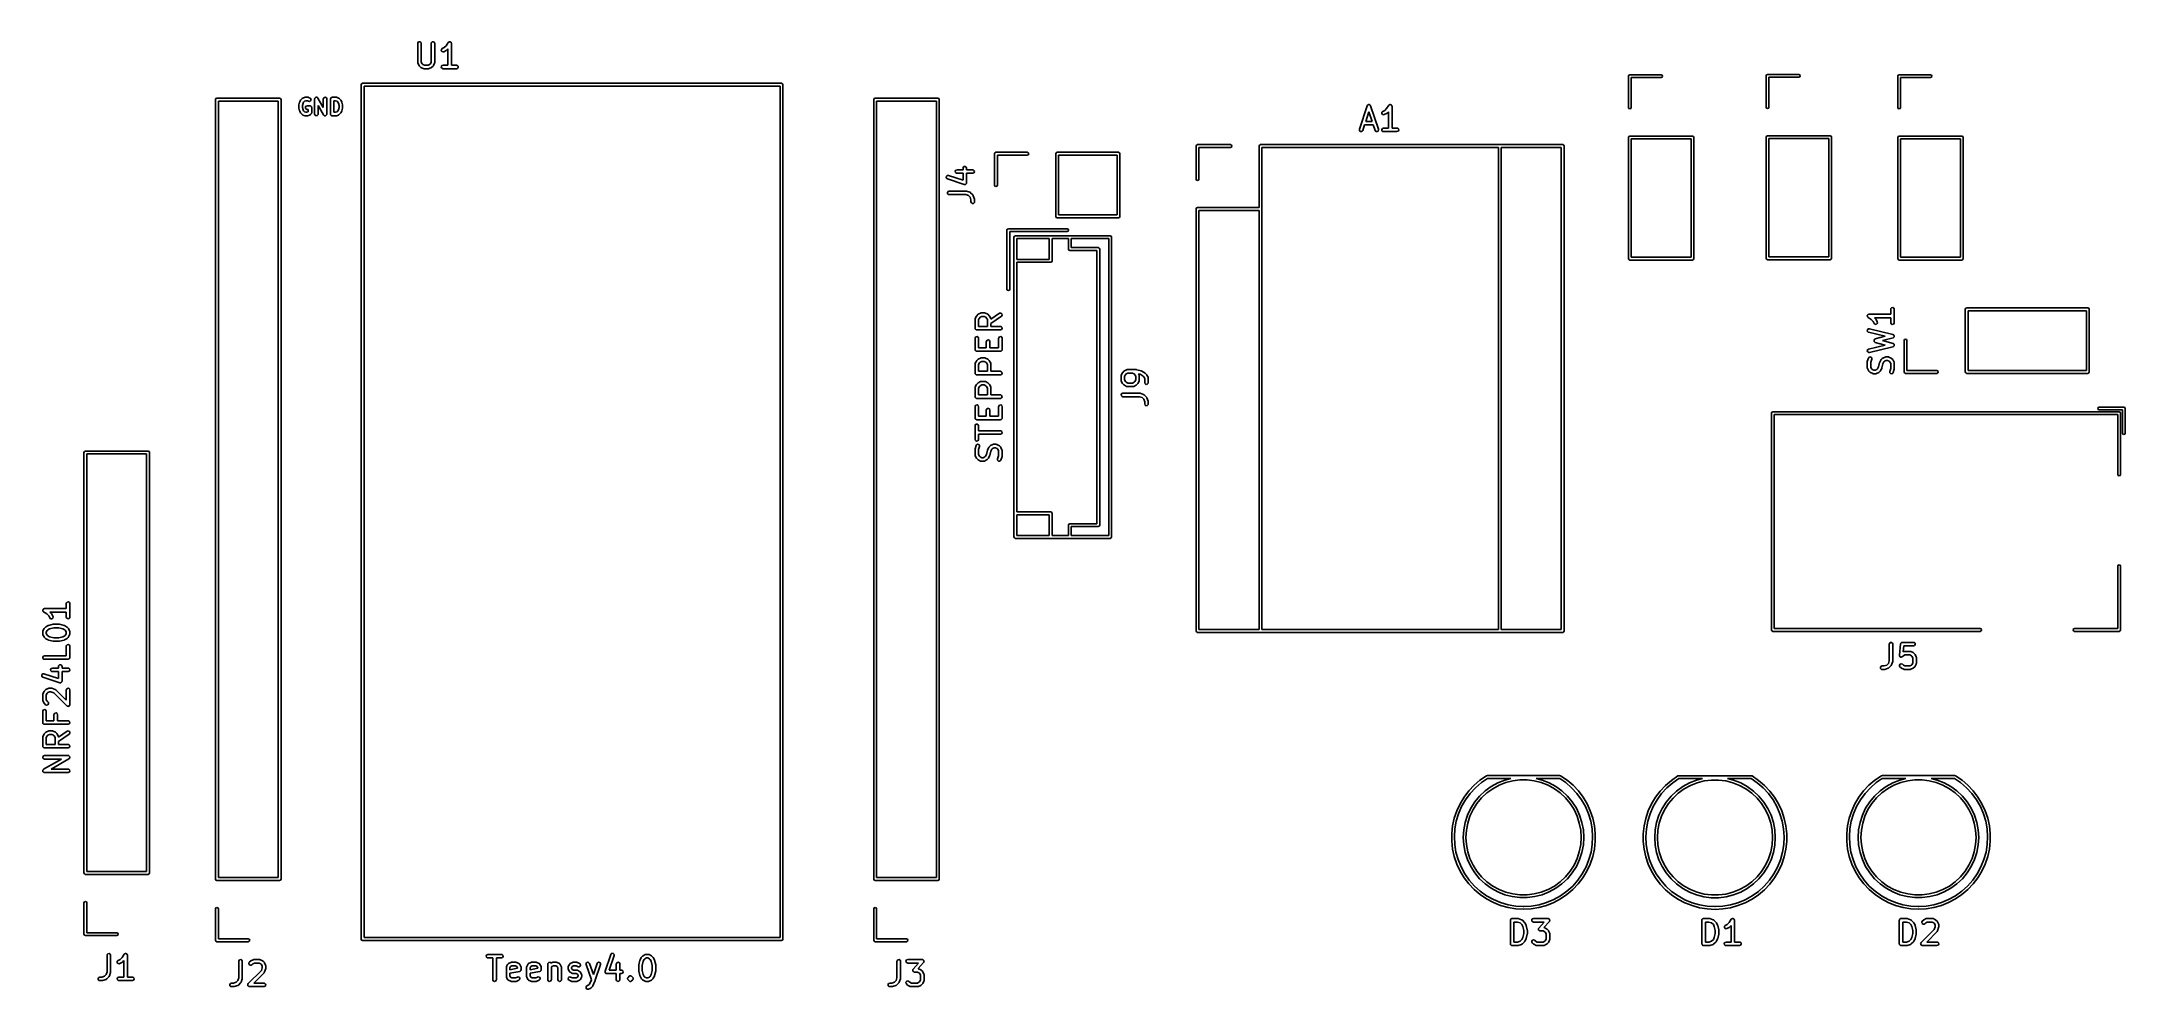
# Model space of a CAD drawing. Extents: x 4 to 7.49, y -4.32 to -2.74.
import ezdxf

# ---------------------------------------------------------------- set-up
doc = ezdxf.new("R2010")
doc.units = 0
doc.header["$MEASUREMENT"] = 0
doc.layers.add('BLACK', color=7, linetype='CONTINUOUS')

msp = doc.modelspace()

# ---------------------------------------------------------------- linework, layer by layer
at = {"layer": 'BLACK', "linetype": 'CONTINUOUS'}
for p, q in [((4.63205, -2.74344), (4.63223, -2.74243)), ((4.63205, -2.77531), (4.63205, -2.74344)), ((4.63223, -2.74243), (4.63353, -2.74088)), ((4.63353, -2.74088), (4.63552, -2.74053)), ((4.63552, -2.74053), (4.63727, -2.74154)), ((4.63727, -2.74154), (4.63796, -2.74344)), ((4.63796, -2.74344), (4.63796, -2.77461)), ((4.65455, -2.74344), (4.65473, -2.74243)), ((4.65455, -2.77461), (4.65455, -2.74344)), ((4.65473, -2.74243), (4.65602, -2.74088)), ((4.65602, -2.74088), (4.65801, -2.74053)), ((4.65801, -2.74053), (4.65976, -2.74154)), ((4.65976, -2.74154), (4.66045, -2.74344)), ((4.66045, -2.74344), (4.66045, -2.77531)), ((4.67305, -2.75205), (4.67637, -2.75039)), ((4.67637, -2.75039), (4.67958, -2.74718)), ((4.67958, -2.74718), (4.68317, -2.7418)), ((4.68317, -2.7418), (4.68387, -2.74106)), ((4.68387, -2.74106), (4.68404, -2.74101)), ((4.68404, -2.74101), (4.68415, -2.74088)), ((4.68415, -2.74088), (4.68499, -2.74073)), ((4.68499, -2.74073), (4.68581, -2.74049)), ((4.68581, -2.74049), (4.68597, -2.74056)), ((4.68597, -2.74056), (4.68614, -2.74053)), ((4.68614, -2.74053), (4.68688, -2.74096)), ((4.68688, -2.74096), (4.68766, -2.74131)), ((4.68766, -2.74131), (4.68774, -2.74146)), ((4.68774, -2.74146), (4.68788, -2.74154)), ((4.68788, -2.74154), (4.68818, -2.74235)), ((4.68818, -2.74235), (4.68856, -2.74312)), ((4.68856, -2.74312), (4.68852, -2.74328)), ((4.68852, -2.74328), (4.68858, -2.74344)), ((4.68858, -2.74344), (4.68858, -2.77986)), ((4.63211, -2.77548), (4.63205, -2.77531)), ((4.63207, -2.77565), (4.63211, -2.77548)), ((4.63236, -2.77663), (4.63207, -2.77565)), ((4.63424, -2.78038), (4.63236, -2.77663)), ((4.63428, -2.78043), (4.63424, -2.78038)), ((4.63479, -2.78115), (4.63428, -2.78043)), ((4.63667, -2.78302), (4.63479, -2.78115)), ((4.63672, -2.78305), (4.63667, -2.78302)), ((4.63743, -2.78358), (4.63672, -2.78305)), ((4.64118, -2.78545), (4.63743, -2.78358)), ((4.63796, -2.77461), (4.63931, -2.77731)), ((4.63931, -2.77731), (4.6405, -2.77851)), ((4.6405, -2.77851), (4.6432, -2.77986)), ((4.64136, -2.78547), (4.64118, -2.78545)), ((4.64149, -2.78558), (4.64136, -2.78547)), ((4.6425, -2.78576), (4.64149, -2.78558)), ((4.6432, -2.77986), (4.6493, -2.77986)), ((4.6493, -2.77986), (4.652, -2.77851)), ((4.65132, -2.78545), (4.65034, -2.78574)), ((4.65507, -2.78358), (4.65132, -2.78545)), ((4.652, -2.77851), (4.6532, -2.77731)), ((4.6532, -2.77731), (4.65455, -2.77461)), ((4.65512, -2.78353), (4.65507, -2.78358)), ((4.65584, -2.78302), (4.65512, -2.78353)), ((4.65771, -2.78115), (4.65584, -2.78302)), ((4.65774, -2.78109), (4.65771, -2.78115)), ((4.65827, -2.78038), (4.65774, -2.78109)), ((4.66014, -2.77663), (4.65827, -2.78038)), ((4.66016, -2.77646), (4.66014, -2.77663)), ((4.66028, -2.77632), (4.66016, -2.77646)), ((4.66045, -2.77531), (4.66028, -2.77632)), ((4.67147, -2.7823), (4.67248, -2.78055)), ((4.67182, -2.78429), (4.67147, -2.7823)), ((4.67154, -2.75553), (4.67166, -2.75351)), ((4.67275, -2.75715), (4.67154, -2.75553)), ((4.67166, -2.75351), (4.67305, -2.75205)), ((4.67336, -2.78558), (4.67182, -2.78429)), ((4.67248, -2.78055), (4.67437, -2.77986)), ((4.67471, -2.75762), (4.67275, -2.75715)), ((4.67437, -2.78576), (4.67336, -2.78558)), ((4.67437, -2.77986), (4.68267, -2.77986)), ((4.67569, -2.75733), (4.67471, -2.75762)), ((4.67944, -2.75546), (4.67569, -2.75733)), ((4.67949, -2.75541), (4.67944, -2.75546)), ((4.68021, -2.7549), (4.67949, -2.75541)), ((4.68267, -2.75244), (4.68021, -2.7549)), ((4.68267, -2.77986), (4.68267, -2.75244)), ((4.68858, -2.77986), (4.69687, -2.77986)), ((4.69687, -2.77986), (4.69788, -2.78004)), ((4.69877, -2.78507), (4.69687, -2.78576)), ((4.69788, -2.78004), (4.69943, -2.78133)), ((4.69978, -2.78332), (4.69877, -2.78507)), ((4.69943, -2.78133), (4.69978, -2.78332)), ((4.5375, -2.81244), (4.53823, -2.81067)), ((4.5375, -4.24), (4.5375, -2.81244)), ((4.53823, -2.81067), (4.54, -2.80994)), ((4.54, -2.80994), (5.24, -2.80994)), ((4.5425, -2.81494), (4.5425, -4.2375)), ((5.2375, -2.81494), (4.5425, -2.81494)), ((4.65, -2.78576), (4.6425, -2.78576)), ((4.65017, -2.7857), (4.65, -2.78576)), ((4.65034, -2.78574), (4.65017, -2.7857)), ((4.69687, -2.78576), (4.67437, -2.78576)), ((5.2375, -4.2375), (5.2375, -2.81494)), ((5.24, -2.80994), (5.24177, -2.81067)), ((5.24177, -2.81067), (5.2425, -2.81244)), ((5.2425, -2.81244), (5.2425, -4.24)), ((6.65528, -2.79823), (6.65597, -2.79656)), ((6.65528, -2.85059), (6.65528, -2.79823)), ((6.65597, -2.79656), (6.65764, -2.79587)), ((6.65764, -2.79587), (6.71, -2.79587)), ((6.71, -2.80059), (6.66, -2.80059)), ((6.66, -2.80059), (6.66, -2.85059)), ((6.71, -2.79587), (6.71167, -2.79656)), ((6.71167, -2.7999), (6.71, -2.80059)), ((6.71167, -2.79656), (6.71236, -2.79823)), ((6.71236, -2.79823), (6.71167, -2.7999)), ((6.88528, -2.79764), (6.88597, -2.79597)), ((6.88528, -2.85), (6.88528, -2.79764)), ((6.88597, -2.79597), (6.88764, -2.79528)), ((6.88764, -2.79528), (6.94, -2.79528)), ((6.94, -2.8), (6.89, -2.8)), ((6.89, -2.8), (6.89, -2.85)), ((6.94, -2.79528), (6.94167, -2.79597)), ((6.94167, -2.79931), (6.94, -2.8)), ((6.94167, -2.79597), (6.94236, -2.79764)), ((6.94236, -2.79764), (6.94167, -2.79931)), ((7.10528, -2.79823), (7.10597, -2.79656)), ((7.10528, -2.85059), (7.10528, -2.79823)), ((7.10597, -2.79656), (7.10764, -2.79587)), ((7.10764, -2.79587), (7.16, -2.79587)), ((7.16, -2.80059), (7.11, -2.80059)), ((7.11, -2.80059), (7.11, -2.85059)), ((7.16, -2.79587), (7.16167, -2.79656)), ((7.16167, -2.7999), (7.16, -2.80059)), ((7.16167, -2.79656), (7.16236, -2.79823)), ((7.16236, -2.79823), (7.16167, -2.7999)), ((4.29429, -2.83724), (4.29498, -2.83557)), ((4.29429, -4.13961), (4.29429, -2.83724)), ((4.29498, -2.83557), (4.29665, -2.83488)), ((4.29665, -2.83488), (4.40138, -2.83488)), ((4.29902, -2.83961), (4.29902, -4.13724)), ((4.39902, -2.83961), (4.29902, -2.83961)), ((4.39902, -4.13724), (4.39902, -2.83961)), ((4.40138, -2.83488), (4.40305, -2.83557)), ((4.40305, -2.83557), (4.40374, -2.83724)), ((4.40374, -2.83724), (4.40374, -4.13961)), ((4.43345, -2.847), (4.43355, -2.84642)), ((4.43345, -2.8506), (4.43345, -2.847)), ((4.4335, -2.85073), (4.43345, -2.8506)), ((4.43354, -2.85132), (4.4335, -2.85073)), ((4.43354, -2.84628), (4.43474, -2.84148)), ((4.43355, -2.84642), (4.43354, -2.84628)), ((4.43474, -2.85612), (4.43354, -2.85132)), ((4.43474, -2.84148), (4.43495, -2.84102)), ((4.43495, -2.84102), (4.43496, -2.84088)), ((4.43496, -2.84088), (4.43616, -2.83848)), ((4.43616, -2.83848), (4.43669, -2.83777)), ((4.43669, -2.83777), (4.43672, -2.83771)), ((4.43672, -2.83771), (4.43912, -2.83531)), ((4.43912, -2.83531), (4.43996, -2.83473)), ((4.44039, -2.84323), (4.43936, -2.84736)), ((4.43936, -2.84736), (4.43936, -2.85024)), ((4.43936, -2.85024), (4.44039, -2.85437)), ((4.43996, -2.83473), (4.44013, -2.83471)), ((4.44013, -2.83471), (4.44027, -2.8346)), ((4.44027, -2.8346), (4.44387, -2.8334)), ((4.44123, -2.84155), (4.44039, -2.84323)), ((4.44039, -2.85437), (4.44123, -2.85605)), ((4.4428, -2.83998), (4.44123, -2.84155)), ((4.44528, -2.83915), (4.4428, -2.83998)), ((4.44387, -2.8334), (4.44474, -2.83327)), ((4.44429, -2.85009), (4.4453, -2.84834)), ((4.44465, -2.85208), (4.44429, -2.85009)), ((4.44619, -2.85337), (4.44465, -2.85208)), ((4.44474, -2.83327), (4.4448, -2.83325)), ((4.4448, -2.83325), (4.4484, -2.83325)), ((4.44771, -2.83915), (4.44528, -2.83915)), ((4.4453, -2.84834), (4.4472, -2.84765)), ((4.4472, -2.85355), (4.44619, -2.85337)), ((4.4472, -2.84765), (4.452, -2.84765)), ((4.44905, -2.85355), (4.4472, -2.85355)), ((4.44948, -2.84004), (4.44771, -2.83915)), ((4.4484, -2.83325), (4.44941, -2.83343)), ((4.44905, -2.85767), (4.44905, -2.85355)), ((4.44941, -2.83343), (4.44955, -2.83354)), ((4.45149, -2.84027), (4.44948, -2.84004)), ((4.44955, -2.83354), (4.44972, -2.83356)), ((4.44972, -2.83356), (4.45212, -2.83476)), ((4.45317, -2.83916), (4.45149, -2.84027)), ((4.452, -2.84765), (4.45239, -2.84771)), ((4.45212, -2.83476), (4.45295, -2.83537)), ((4.45239, -2.84771), (4.45252, -2.84769)), ((4.45252, -2.84769), (4.45263, -2.84776)), ((4.45263, -2.84776), (4.45301, -2.84783)), ((4.45295, -2.83537), (4.45375, -2.83722)), ((4.45301, -2.84783), (4.4536, -2.84832)), ((4.45375, -2.83722), (4.45317, -2.83916)), ((4.4536, -2.84832), (4.45426, -2.8487)), ((4.45426, -2.8487), (4.45436, -2.84895)), ((4.45436, -2.84895), (4.45456, -2.84912)), ((4.45456, -2.84912), (4.45469, -2.84988)), ((4.45469, -2.84988), (4.45495, -2.8506)), ((4.45495, -2.8506), (4.45495, -2.859)), ((4.45985, -2.8362), (4.46003, -2.83519)), ((4.45985, -2.8614), (4.45985, -2.8362)), ((4.46003, -2.83519), (4.4602, -2.83498)), ((4.4602, -2.83498), (4.46025, -2.83471)), ((4.46025, -2.83471), (4.46084, -2.83423)), ((4.46084, -2.83423), (4.46132, -2.83364)), ((4.46132, -2.83364), (4.46159, -2.8336)), ((4.46159, -2.8336), (4.4618, -2.83342)), ((4.4618, -2.83342), (4.46256, -2.83343)), ((4.46256, -2.83343), (4.46331, -2.83329)), ((4.46331, -2.83329), (4.46355, -2.83343)), ((4.46355, -2.83343), (4.46382, -2.83343)), ((4.46382, -2.83343), (4.4644, -2.83392)), ((4.4644, -2.83392), (4.46506, -2.8343)), ((4.46506, -2.8343), (4.46516, -2.83456)), ((4.46516, -2.83456), (4.46536, -2.83474)), ((4.46536, -2.83474), (4.47425, -2.85028)), ((4.47464, -2.86286), (4.46575, -2.84732)), ((4.46575, -2.84732), (4.46575, -2.8614)), ((4.47425, -2.8362), (4.47442, -2.83519)), ((4.47425, -2.85028), (4.47425, -2.8362)), ((4.47442, -2.83519), (4.47572, -2.83364)), ((4.47572, -2.83364), (4.47771, -2.83329)), ((4.47771, -2.83329), (4.47946, -2.8343)), ((4.47946, -2.8343), (4.48015, -2.8362)), ((4.48015, -2.8362), (4.48015, -2.8614)), ((4.48624, -2.8362), (4.48631, -2.83582)), ((4.48624, -2.8614), (4.48624, -2.8362)), ((4.48629, -2.83569), (4.48636, -2.83558)), ((4.48631, -2.83582), (4.48629, -2.83569)), ((4.48636, -2.83558), (4.48642, -2.83519)), ((4.48642, -2.83519), (4.48692, -2.8346)), ((4.48692, -2.8346), (4.4873, -2.83394)), ((4.4873, -2.83394), (4.48755, -2.83385)), ((4.48755, -2.83385), (4.48772, -2.83364)), ((4.48772, -2.83364), (4.48848, -2.83351)), ((4.48848, -2.83351), (4.4892, -2.83325)), ((4.4892, -2.83325), (4.4952, -2.83325)), ((4.49215, -2.83915), (4.49215, -2.85845)), ((4.49472, -2.83915), (4.49215, -2.83915)), ((4.4972, -2.83998), (4.49472, -2.83915)), ((4.4952, -2.83325), (4.49607, -2.8334)), ((4.49607, -2.8334), (4.49613, -2.8334)), ((4.49613, -2.8334), (4.49973, -2.8346)), ((4.49877, -2.84155), (4.4972, -2.83998)), ((4.49961, -2.84323), (4.49877, -2.84155)), ((4.49877, -2.85605), (4.49961, -2.85437)), ((4.50064, -2.84736), (4.49961, -2.84323)), ((4.49961, -2.85437), (4.50064, -2.85024)), ((4.49973, -2.8346), (4.50063, -2.83509)), ((4.50063, -2.83509), (4.50072, -2.83524)), ((4.50064, -2.85024), (4.50064, -2.84736)), ((4.50072, -2.83524), (4.50088, -2.83531)), ((4.50088, -2.83531), (4.50328, -2.83771)), ((4.50328, -2.83771), (4.50379, -2.83844)), ((4.50379, -2.83844), (4.50384, -2.83848)), ((4.50384, -2.83848), (4.50504, -2.84088)), ((4.50504, -2.84088), (4.50518, -2.84137)), ((4.50518, -2.84137), (4.50526, -2.84148)), ((4.50526, -2.84148), (4.50646, -2.84628)), ((4.50646, -2.85132), (4.50526, -2.85612)), ((4.50655, -2.8506), (4.50645, -2.85118)), ((4.50645, -2.85118), (4.50646, -2.85132)), ((4.50646, -2.84628), (4.5065, -2.84687)), ((4.5065, -2.84687), (4.50655, -2.847)), ((4.50655, -2.847), (4.50655, -2.8506)), ((5.39429, -2.83724), (5.39498, -2.83557)), ((5.39429, -4.13961), (5.39429, -2.83724)), ((5.39498, -2.83557), (5.39665, -2.83488)), ((5.39665, -2.83488), (5.50138, -2.83488)), ((5.39902, -2.83961), (5.39902, -4.13724)), ((5.49902, -2.83961), (5.39902, -2.83961)), ((5.49902, -4.13724), (5.49902, -2.83961)), ((5.50138, -2.83488), (5.50305, -2.83557)), ((5.50305, -2.83557), (5.50374, -2.83724)), ((5.50374, -2.83724), (5.50374, -4.13961)), ((6.20572, -2.88688), (6.21884, -2.84751)), ((6.21884, -2.84751), (6.21933, -2.8466)), ((6.21933, -2.8466), (6.21941, -2.84656)), ((6.21941, -2.84656), (6.21944, -2.84648)), ((6.21944, -2.84648), (6.22026, -2.84604)), ((6.22026, -2.84604), (6.22105, -2.84555)), ((6.22105, -2.84555), (6.22114, -2.84556)), ((6.22114, -2.84556), (6.22121, -2.84552)), ((6.22121, -2.84552), (6.22213, -2.84571)), ((6.22213, -2.84571), (6.22305, -2.84584)), ((6.22305, -2.84584), (6.22311, -2.84591)), ((6.22311, -2.84591), (6.22319, -2.84592)), ((6.22319, -2.84592), (6.22377, -2.84666)), ((6.22377, -2.84666), (6.22439, -2.84735)), ((6.22439, -2.84735), (6.22439, -2.84744)), ((6.22439, -2.84744), (6.22445, -2.84751)), ((6.22445, -2.84751), (6.23757, -2.88688)), ((6.24802, -2.85539), (6.25122, -2.85218)), ((6.25122, -2.85218), (6.25481, -2.8468)), ((6.25481, -2.8468), (6.25552, -2.84606)), ((6.25552, -2.84606), (6.25568, -2.84601)), ((6.25568, -2.84601), (6.25579, -2.84588)), ((6.25579, -2.84588), (6.25663, -2.84573)), ((6.25663, -2.84573), (6.25746, -2.84549)), ((6.25746, -2.84549), (6.25761, -2.84556)), ((6.25761, -2.84556), (6.25778, -2.84553)), ((6.25778, -2.84553), (6.25852, -2.84596)), ((6.25852, -2.84596), (6.25931, -2.84631)), ((6.25931, -2.84631), (6.25938, -2.84646)), ((6.25938, -2.84646), (6.25953, -2.84654)), ((6.25953, -2.84654), (6.25982, -2.84735)), ((6.25982, -2.84735), (6.2602, -2.84812)), ((6.2602, -2.84812), (6.26016, -2.84828)), ((6.26016, -2.84828), (6.26022, -2.84844)), ((6.26022, -2.84844), (6.26022, -2.88486)), ((6.65597, -2.85226), (6.65528, -2.85059)), ((6.65764, -2.85295), (6.65597, -2.85226)), ((6.65931, -2.85226), (6.65764, -2.85295)), ((6.66, -2.85059), (6.65931, -2.85226)), ((6.88597, -2.85167), (6.88528, -2.85)), ((6.88764, -2.85236), (6.88597, -2.85167)), ((6.88931, -2.85167), (6.88764, -2.85236)), ((6.89, -2.85), (6.88931, -2.85167)), ((7.10597, -2.85226), (7.10528, -2.85059)), ((7.10764, -2.85295), (7.10597, -2.85226)), ((7.10931, -2.85226), (7.10764, -2.85295)), ((7.11, -2.85059), (7.10931, -2.85226)), ((4.43482, -2.85623), (4.43474, -2.85612)), ((4.43496, -2.85672), (4.43482, -2.85623)), ((4.43616, -2.85912), (4.43496, -2.85672)), ((4.43621, -2.85916), (4.43616, -2.85912)), ((4.43672, -2.85989), (4.43621, -2.85916)), ((4.43912, -2.86229), (4.43672, -2.85989)), ((4.43928, -2.86236), (4.43912, -2.86229)), ((4.43937, -2.86251), (4.43928, -2.86236)), ((4.44027, -2.863), (4.43937, -2.86251)), ((4.44387, -2.8642), (4.44027, -2.863)), ((4.44123, -2.85605), (4.4428, -2.85762)), ((4.4428, -2.85762), (4.44528, -2.85845)), ((4.44393, -2.8642), (4.44387, -2.8642)), ((4.4448, -2.86435), (4.44393, -2.8642)), ((4.4472, -2.86435), (4.4448, -2.86435)), ((4.44528, -2.85845), (4.44672, -2.85845)), ((4.44672, -2.85845), (4.44905, -2.85767)), ((4.44726, -2.86433), (4.4472, -2.86435)), ((4.44814, -2.8642), (4.44726, -2.86433)), ((4.45174, -2.863), (4.44814, -2.8642)), ((4.45187, -2.86289), (4.45174, -2.863)), ((4.45205, -2.86287), (4.45187, -2.86289)), ((4.45289, -2.86229), (4.45205, -2.86287)), ((4.45409, -2.86109), (4.45289, -2.86229)), ((4.45436, -2.8605), (4.45409, -2.86109)), ((4.45478, -2.86001), (4.45436, -2.8605)), ((4.45489, -2.85937), (4.45478, -2.86001)), ((4.45494, -2.85926), (4.45489, -2.85937)), ((4.45495, -2.859), (4.45492, -2.85918)), ((4.45492, -2.85918), (4.45494, -2.85926)), ((4.46054, -2.8633), (4.45985, -2.8614)), ((4.46229, -2.86431), (4.46054, -2.8633)), ((4.46428, -2.86396), (4.46229, -2.86431)), ((4.46558, -2.86241), (4.46428, -2.86396)), ((4.46575, -2.8614), (4.46558, -2.86241)), ((4.47484, -2.86304), (4.47464, -2.86286)), ((4.47494, -2.8633), (4.47484, -2.86304)), ((4.4756, -2.86368), (4.47494, -2.8633)), ((4.47618, -2.86417), (4.4756, -2.86368)), ((4.47645, -2.86417), (4.47618, -2.86417)), ((4.47669, -2.86431), (4.47645, -2.86417)), ((4.47744, -2.86417), (4.47669, -2.86431)), ((4.4782, -2.86418), (4.47744, -2.86417)), ((4.47841, -2.864), (4.4782, -2.86418)), ((4.47868, -2.86396), (4.47841, -2.864)), ((4.47916, -2.86337), (4.47868, -2.86396)), ((4.47975, -2.86289), (4.47916, -2.86337)), ((4.4798, -2.86262), (4.47975, -2.86289)), ((4.47997, -2.86241), (4.4798, -2.86262)), ((4.48015, -2.8614), (4.47997, -2.86241)), ((4.48651, -2.86212), (4.48624, -2.8614)), ((4.48664, -2.86287), (4.48651, -2.86212)), ((4.48684, -2.86305), (4.48664, -2.86287)), ((4.48694, -2.8633), (4.48684, -2.86305)), ((4.4876, -2.86368), (4.48694, -2.8633)), ((4.48819, -2.86417), (4.4876, -2.86368)), ((4.48857, -2.86424), (4.48819, -2.86417)), ((4.48868, -2.86431), (4.48857, -2.86424)), ((4.48881, -2.86428), (4.48868, -2.86431)), ((4.4892, -2.86435), (4.48881, -2.86428)), ((4.4952, -2.86435), (4.4892, -2.86435)), ((4.49215, -2.85845), (4.49472, -2.85845)), ((4.49472, -2.85845), (4.4972, -2.85762)), ((4.49526, -2.86433), (4.4952, -2.86435)), ((4.49613, -2.8642), (4.49526, -2.86433)), ((4.49973, -2.863), (4.49613, -2.8642)), ((4.4972, -2.85762), (4.49877, -2.85605)), ((4.49987, -2.86289), (4.49973, -2.863)), ((4.50004, -2.86287), (4.49987, -2.86289)), ((4.50088, -2.86229), (4.50004, -2.86287)), ((4.50328, -2.85989), (4.50088, -2.86229)), ((4.50331, -2.85983), (4.50328, -2.85989)), ((4.50384, -2.85912), (4.50331, -2.85983)), ((4.50504, -2.85672), (4.50384, -2.85912)), ((4.50505, -2.85658), (4.50504, -2.85672)), ((4.50526, -2.85612), (4.50505, -2.85658)), ((6.20578, -2.8889), (6.20572, -2.88688)), ((6.20712, -2.89041), (6.20578, -2.8889)), ((6.21084, -2.88965), (6.20911, -2.8907)), ((6.21132, -2.88874), (6.21084, -2.88965)), ((6.2144, -2.87951), (6.21132, -2.88874)), ((6.22889, -2.87951), (6.2144, -2.87951)), ((6.22165, -2.85778), (6.21637, -2.87361)), ((6.21637, -2.87361), (6.22692, -2.87361)), ((6.22692, -2.87361), (6.22165, -2.85778)), ((6.23197, -2.88874), (6.22889, -2.87951)), ((6.23322, -2.89033), (6.23197, -2.88874)), ((6.23698, -2.88977), (6.2352, -2.89073)), ((6.23772, -2.88789), (6.23698, -2.88977)), ((6.23757, -2.88688), (6.23772, -2.88789)), ((6.24311, -2.8873), (6.24412, -2.88555)), ((6.24346, -2.88929), (6.24311, -2.8873)), ((6.24319, -2.86053), (6.24331, -2.85851)), ((6.24439, -2.86215), (6.24319, -2.86053)), ((6.24331, -2.85851), (6.2447, -2.85705)), ((6.24501, -2.89058), (6.24346, -2.88929)), ((6.24412, -2.88555), (6.24602, -2.88486)), ((6.24636, -2.86262), (6.24439, -2.86215)), ((6.2447, -2.85705), (6.24802, -2.85539)), ((6.24602, -2.88486), (6.25431, -2.88486)), ((6.24734, -2.86233), (6.24636, -2.86262)), ((6.25109, -2.86046), (6.24734, -2.86233)), ((6.25113, -2.86041), (6.25109, -2.86046)), ((6.25186, -2.8599), (6.25113, -2.86041)), ((6.25431, -2.85744), (6.25186, -2.8599)), ((6.25431, -2.88486), (6.25431, -2.85744)), ((6.26022, -2.88486), (6.26852, -2.88486)), ((6.26852, -2.88486), (6.26953, -2.88504)), ((6.26953, -2.88504), (6.27107, -2.88633)), ((6.27142, -2.88832), (6.27041, -2.89007)), ((6.27107, -2.88633), (6.27142, -2.88832)), ((5.93291, -2.91488), (5.93361, -2.91321)), ((5.93291, -2.97), (5.93291, -2.91488)), ((5.93361, -2.91321), (5.93528, -2.91252)), ((5.93528, -2.91252), (5.99039, -2.91252)), ((5.99039, -2.91724), (5.93764, -2.91724)), ((5.93764, -2.91724), (5.93764, -2.97)), ((5.99039, -2.91252), (5.99206, -2.91321)), ((5.99206, -2.91655), (5.99039, -2.91724)), ((5.99206, -2.91321), (5.99276, -2.91488)), ((5.99276, -2.91488), (5.99206, -2.91655)), ((6.03803, -2.91488), (6.03872, -2.91321)), ((6.03803, -3.01764), (6.03803, -2.91488)), ((6.03872, -2.91321), (6.04039, -2.91252)), ((6.04039, -2.91252), (6.54551, -2.91252)), ((6.43803, -2.91724), (6.04276, -2.91724)), ((6.04276, -2.91724), (6.04276, -3.72276)), ((6.20911, -2.8907), (6.20712, -2.89041)), ((6.2352, -2.89073), (6.23322, -2.89033)), ((6.24602, -2.89076), (6.24501, -2.89058)), ((6.26852, -2.89076), (6.24602, -2.89076)), ((6.27041, -2.89007), (6.26852, -2.89076)), ((6.43803, -3.72276), (6.43803, -2.91724)), ((6.44276, -2.91724), (6.44276, -3.72276)), ((6.54315, -2.91724), (6.44276, -2.91724)), ((6.54315, -3.72276), (6.54315, -2.91724)), ((6.54551, -2.91252), (6.54718, -2.91321)), ((6.54718, -2.91321), (6.54787, -2.91488)), ((6.54787, -2.91488), (6.54787, -3.72512)), ((6.65528, -2.90059), (6.65597, -2.89892)), ((6.65528, -3.10295), (6.65528, -2.90059)), ((6.65597, -2.89892), (6.65764, -2.89823)), ((6.65764, -2.89823), (6.76236, -2.89823)), ((6.66, -2.90295), (6.66, -3.10059)), ((6.76, -2.90295), (6.66, -2.90295)), ((6.76, -3.10059), (6.76, -2.90295)), ((6.76236, -2.89823), (6.76403, -2.89892)), ((6.76403, -2.89892), (6.76472, -2.90059)), ((6.76472, -2.90059), (6.76472, -3.10295)), ((6.88528, -2.9), (6.88597, -2.89833)), ((6.88528, -3.10236), (6.88528, -2.9)), ((6.88597, -2.89833), (6.88764, -2.89764)), ((6.88764, -2.89764), (6.99236, -2.89764)), ((6.89, -2.90236), (6.89, -3.1)), ((6.99, -2.90236), (6.89, -2.90236)), ((6.99, -3.1), (6.99, -2.90236)), ((6.99236, -2.89764), (6.99403, -2.89833)), ((6.99403, -2.89833), (6.99472, -2.9)), ((6.99472, -2.9), (6.99472, -3.10236)), ((7.10528, -2.90059), (7.10597, -2.89892)), ((7.10528, -3.10295), (7.10528, -2.90059)), ((7.10597, -2.89892), (7.10764, -2.89823)), ((7.10764, -2.89823), (7.21236, -2.89823)), ((7.11, -2.90295), (7.11, -3.10059)), ((7.21, -2.90295), (7.11, -2.90295)), ((7.21, -3.10059), (7.21, -2.90295)), ((7.21236, -2.89823), (7.21403, -2.89892)), ((7.21403, -2.89892), (7.21472, -2.90059)), ((7.21472, -2.90059), (7.21472, -3.10295)), ((5.53039, -2.95699), (5.5314, -2.95524)), ((5.53074, -2.95898), (5.53039, -2.95699)), ((5.53229, -2.96028), (5.53074, -2.95898)), ((5.5314, -2.95524), (5.5333, -2.95455)), ((5.5333, -2.95455), (5.54347, -2.95455)), ((5.54347, -2.95188), (5.54364, -2.95087)), ((5.54347, -2.95455), (5.54347, -2.95188)), ((5.54364, -2.95087), (5.54494, -2.94932)), ((5.54494, -2.94932), (5.54693, -2.94897)), ((5.54693, -2.94897), (5.54868, -2.94998)), ((5.54868, -2.94998), (5.54937, -2.95188)), ((5.54937, -2.95188), (5.54937, -2.95455)), ((5.54937, -2.95455), (5.55954, -2.95455)), ((5.55954, -2.95455), (5.56055, -2.95473)), ((5.56055, -2.95473), (5.5621, -2.95603)), ((5.56245, -2.95802), (5.56144, -2.95976)), ((5.5621, -2.95603), (5.56245, -2.95802)), ((5.59606, -2.92764), (5.59675, -2.92597)), ((5.59606, -2.98), (5.59606, -2.92764)), ((5.59675, -2.92597), (5.59843, -2.92528)), ((5.59843, -2.92528), (5.65079, -2.92528)), ((5.65079, -2.93), (5.60079, -2.93)), ((5.60079, -2.93), (5.60079, -2.98)), ((5.65079, -2.92528), (5.65246, -2.92597)), ((5.65246, -2.92931), (5.65079, -2.93)), ((5.65246, -2.92597), (5.65315, -2.92764)), ((5.65315, -2.92764), (5.65246, -2.92931)), ((5.69843, -2.92764), (5.69912, -2.92597)), ((5.69843, -3.03236), (5.69843, -2.92764)), ((5.69912, -2.92597), (5.70079, -2.92528)), ((5.70079, -2.92528), (5.80315, -2.92528)), ((5.70315, -2.93), (5.70315, -3.03)), ((5.80079, -2.93), (5.70315, -2.93)), ((5.80079, -3.03), (5.80079, -2.93)), ((5.80315, -2.92528), (5.80482, -2.92597)), ((5.80482, -2.92597), (5.80551, -2.92764)), ((5.80551, -2.92764), (5.80551, -3.03236)), ((5.5154, -2.96747), (5.5157, -2.96547)), ((5.51646, -2.96919), (5.5154, -2.96747)), ((5.5157, -2.96547), (5.51721, -2.96413)), ((5.51736, -2.96968), (5.51646, -2.96919)), ((5.51721, -2.96413), (5.51923, -2.96408)), ((5.51726, -2.99261), (5.51827, -2.99086)), ((5.51762, -2.9946), (5.51726, -2.99261)), ((5.54549, -2.97905), (5.51736, -2.96968)), ((5.51827, -2.99086), (5.52017, -2.99017)), ((5.51923, -2.96408), (5.54347, -2.97215)), ((5.52017, -2.99017), (5.54829, -2.99017)), ((5.5333, -2.96046), (5.53229, -2.96028)), ((5.54347, -2.96046), (5.5333, -2.96046)), ((5.54347, -2.97215), (5.54347, -2.96046)), ((5.54571, -2.97905), (5.54549, -2.97905)), ((5.54591, -2.97916), (5.54571, -2.97905)), ((5.5467, -2.97902), (5.54591, -2.97916)), ((5.5475, -2.979), (5.5467, -2.97902)), ((5.54767, -2.97885), (5.5475, -2.979)), ((5.5479, -2.97881), (5.54767, -2.97885)), ((5.54841, -2.97819), (5.5479, -2.97881)), ((5.54829, -2.99017), (5.54916, -2.99032)), ((5.54902, -2.97766), (5.54841, -2.97819)), ((5.54905, -2.97743), (5.54902, -2.97766)), ((5.54919, -2.97726), (5.54905, -2.97743)), ((5.54916, -2.99032), (5.54923, -2.99032)), ((5.54937, -2.97625), (5.54919, -2.97726)), ((5.54923, -2.99032), (5.55485, -2.9922)), ((5.55954, -2.96046), (5.54937, -2.96046)), ((5.54937, -2.96046), (5.54937, -2.97625)), ((5.55485, -2.9922), (5.55575, -2.99269)), ((5.55575, -2.99269), (5.55585, -2.99284)), ((5.55585, -2.99284), (5.55601, -2.99291)), ((5.55601, -2.99291), (5.55976, -2.99666)), ((5.56144, -2.95976), (5.55954, -2.96046)), ((5.59675, -2.98167), (5.59606, -2.98)), ((5.59843, -2.98236), (5.59675, -2.98167)), ((5.6001, -2.98167), (5.59843, -2.98236)), ((5.60079, -2.98), (5.6001, -2.98167)), ((5.93361, -2.97167), (5.93291, -2.97)), ((5.93528, -2.97236), (5.93361, -2.97167)), ((5.93695, -2.97167), (5.93528, -2.97236)), ((5.93764, -2.97), (5.93695, -2.97167)), ((5.51916, -2.9959), (5.51762, -2.9946)), ((5.52017, -2.99608), (5.51916, -2.9959)), ((5.54781, -2.99608), (5.52017, -2.99608)), ((5.55232, -2.99758), (5.54781, -2.99608)), ((5.55509, -3.00034), (5.55232, -2.99758)), ((5.55659, -3.00485), (5.55509, -3.00034)), ((5.55659, -3.00812), (5.55659, -3.00485)), ((5.55728, -3.01002), (5.55659, -3.00812)), ((5.55903, -3.01103), (5.55728, -3.01002)), ((5.56102, -3.01068), (5.55903, -3.01103)), ((5.55976, -2.99666), (5.56034, -2.9975)), ((5.56034, -2.9975), (5.56036, -2.99768)), ((5.56036, -2.99768), (5.56047, -2.99781)), ((5.56047, -2.99781), (5.56234, -3.00344)), ((5.56232, -3.00913), (5.56102, -3.01068)), ((5.5625, -3.00812), (5.56232, -3.00913)), ((5.56234, -3.00344), (5.56247, -3.00431)), ((5.56247, -3.00431), (5.5625, -3.00437)), ((5.5625, -3.00437), (5.5625, -3.00812)), ((5.93291, -3.02), (5.93361, -3.01833)), ((5.93291, -3.72512), (5.93291, -3.02)), ((5.93361, -3.01833), (5.93528, -3.01764)), ((5.93528, -3.01764), (6.03803, -3.01764)), ((5.93764, -3.02236), (5.93764, -3.72276)), ((6.03803, -3.02236), (5.93764, -3.02236)), ((6.03803, -3.72276), (6.03803, -3.02236)), ((5.61669, -3.05543), (5.61738, -3.05376)), ((5.61669, -3.15386), (5.61669, -3.05543)), ((5.61738, -3.05376), (5.61906, -3.05307)), ((5.61906, -3.05307), (5.71748, -3.05307)), ((5.71748, -3.0578), (5.62142, -3.0578)), ((5.62142, -3.0578), (5.62142, -3.15386)), ((5.69912, -3.03403), (5.69843, -3.03236)), ((5.70079, -3.03472), (5.69912, -3.03403)), ((5.80315, -3.03472), (5.70079, -3.03472)), ((5.70315, -3.03), (5.80079, -3.03)), ((5.71748, -3.05307), (5.71915, -3.05376)), ((5.71915, -3.0571), (5.71748, -3.0578)), ((5.71915, -3.05376), (5.71984, -3.05543)), ((5.71984, -3.05543), (5.71915, -3.0571)), ((5.80482, -3.03403), (5.80315, -3.03472)), ((5.80551, -3.03236), (5.80482, -3.03403)), ((5.6285, -3.06724), (5.6292, -3.06557)), ((5.6285, -3.56803), (5.6285, -3.06724)), ((5.6292, -3.06557), (5.63087, -3.06488)), ((5.63087, -3.06488), (5.78913, -3.06488)), ((5.63323, -3.06961), (5.63323, -3.10425)), ((5.68756, -3.06961), (5.63323, -3.06961)), ((5.68756, -3.10425), (5.68756, -3.06961)), ((5.71945, -3.06961), (5.69228, -3.06961)), ((5.69228, -3.06961), (5.69228, -3.10661)), ((5.71945, -3.08693), (5.71945, -3.06961)), ((5.72014, -3.0886), (5.71945, -3.08693)), ((5.72181, -3.08929), (5.72014, -3.0886)), ((5.76709, -3.08929), (5.72181, -3.08929)), ((5.78677, -3.06961), (5.72417, -3.06961)), ((5.72417, -3.06961), (5.72417, -3.08457)), ((5.72417, -3.08457), (5.76945, -3.08457)), ((5.76709, -3.54598), (5.76709, -3.08929)), ((5.76945, -3.08457), (5.77112, -3.08526)), ((5.77112, -3.08526), (5.77181, -3.08693)), ((5.77181, -3.08693), (5.77181, -3.54835)), ((5.78677, -3.56567), (5.78677, -3.06961)), ((5.78913, -3.06488), (5.7908, -3.06557)), ((5.7908, -3.06557), (5.7915, -3.06724)), ((5.7915, -3.06724), (5.7915, -3.56803)), ((5.63323, -3.10425), (5.68756, -3.10425)), ((5.68992, -3.10898), (5.63323, -3.10898)), ((5.63323, -3.10898), (5.63323, -3.5263)), ((5.69159, -3.10828), (5.68992, -3.10898)), ((5.69228, -3.10661), (5.69159, -3.10828)), ((6.65597, -3.10462), (6.65528, -3.10295)), ((6.65764, -3.10531), (6.65597, -3.10462)), ((6.76236, -3.10531), (6.65764, -3.10531)), ((6.66, -3.10059), (6.76, -3.10059)), ((6.76403, -3.10462), (6.76236, -3.10531)), ((6.76472, -3.10295), (6.76403, -3.10462)), ((6.88597, -3.10403), (6.88528, -3.10236)), ((6.88764, -3.10472), (6.88597, -3.10403)), ((6.99236, -3.10472), (6.88764, -3.10472)), ((6.89, -3.1), (6.99, -3.1)), ((6.99403, -3.10403), (6.99236, -3.10472)), ((6.99472, -3.10236), (6.99403, -3.10403)), ((7.10597, -3.10462), (7.10528, -3.10295)), ((7.10764, -3.10531), (7.10597, -3.10462)), ((7.21236, -3.10531), (7.10764, -3.10531)), ((7.11, -3.10059), (7.21, -3.10059)), ((7.21403, -3.10462), (7.21236, -3.10531)), ((7.21472, -3.10295), (7.21403, -3.10462)), ((5.61738, -3.15553), (5.61669, -3.15386)), ((5.61906, -3.15622), (5.61738, -3.15553)), ((5.62073, -3.15553), (5.61906, -3.15622)), ((5.62142, -3.15386), (5.62073, -3.15553)), ((5.56344, -3.20421), (5.56362, -3.2032)), ((5.56362, -3.2032), (5.56373, -3.20307)), ((5.56373, -3.20307), (5.56375, -3.20289)), ((5.56375, -3.20289), (5.56563, -3.19914)), ((5.56563, -3.19914), (5.56615, -3.19844)), ((5.56615, -3.19844), (5.56618, -3.19838)), ((5.56618, -3.19838), (5.56805, -3.1965)), ((5.56805, -3.1965), (5.56878, -3.196)), ((5.56878, -3.196), (5.56882, -3.19595)), ((5.56882, -3.19595), (5.57257, -3.19407)), ((5.57069, -3.20221), (5.56935, -3.20491)), ((5.57189, -3.20102), (5.57069, -3.20221)), ((5.57459, -3.19967), (5.57189, -3.20102)), ((5.57257, -3.19407), (5.57355, -3.19378)), ((5.57355, -3.19378), (5.57373, -3.19382)), ((5.57373, -3.19382), (5.57389, -3.19376)), ((5.57389, -3.19376), (5.57952, -3.19376)), ((5.57882, -3.19967), (5.57459, -3.19967)), ((5.58152, -3.20102), (5.57882, -3.19967)), ((5.57952, -3.19376), (5.58053, -3.19394)), ((5.58053, -3.19394), (5.58066, -3.19405)), ((5.58066, -3.19405), (5.58084, -3.19407)), ((5.58084, -3.19407), (5.58459, -3.19595)), ((5.58271, -3.20221), (5.58152, -3.20102)), ((5.58406, -3.20491), (5.58271, -3.20221)), ((5.58459, -3.19595), (5.5853, -3.19648)), ((5.5853, -3.19648), (5.58535, -3.1965)), ((5.58535, -3.1965), (5.58723, -3.19838)), ((5.58723, -3.19838), (5.58773, -3.1991)), ((5.58773, -3.1991), (5.58778, -3.19914)), ((5.58778, -3.19914), (5.58966, -3.20289)), ((5.58966, -3.20289), (5.58995, -3.20388)), ((5.58995, -3.20418), (5.60407, -3.1943)), ((5.60746, -3.19913), (5.58997, -3.21138)), ((5.60407, -3.1943), (5.605, -3.19386)), ((5.605, -3.19386), (5.60701, -3.19404)), ((5.60701, -3.19404), (5.60844, -3.19547)), ((5.60862, -3.19748), (5.60746, -3.19913)), ((5.60844, -3.19547), (5.60862, -3.19748)), ((7.05435, -3.19857), (7.05442, -3.19841)), ((7.05459, -3.19939), (7.05435, -3.19857)), ((7.05439, -3.19824), (7.05482, -3.1975)), ((7.05442, -3.19841), (7.05439, -3.19824)), ((7.05474, -3.20023), (7.05459, -3.19939)), ((7.05487, -3.20034), (7.05474, -3.20023)), ((7.05482, -3.1975), (7.05516, -3.19672)), ((7.05492, -3.2005), (7.05487, -3.20034)), ((7.05566, -3.20121), (7.05492, -3.2005)), ((7.05516, -3.19672), (7.05532, -3.19664)), ((7.05532, -3.19664), (7.0554, -3.19649)), ((7.0554, -3.19649), (7.05621, -3.1962)), ((7.06104, -3.2048), (7.05566, -3.20121)), ((7.05621, -3.1962), (7.05697, -3.19582)), ((7.05697, -3.19582), (7.05714, -3.19586)), ((7.05714, -3.19586), (7.0573, -3.1958)), ((7.0573, -3.1958), (7.09372, -3.1958)), ((7.09372, -3.20171), (7.0663, -3.20171)), ((7.0663, -3.20171), (7.06876, -3.20417)), ((7.09372, -3.18751), (7.09389, -3.1865)), ((7.09372, -3.1958), (7.09372, -3.18751)), ((7.09372, -3.21), (7.09372, -3.20171)), ((7.09389, -3.1865), (7.09519, -3.18495)), ((7.09519, -3.18495), (7.09718, -3.1846)), ((7.09718, -3.1846), (7.09893, -3.18561)), ((7.09893, -3.18561), (7.09962, -3.18751)), ((7.09962, -3.18751), (7.09962, -3.21)), ((7.21823, -3.18764), (7.21892, -3.18597)), ((7.21823, -3.29236), (7.21823, -3.18764)), ((7.21892, -3.18597), (7.22059, -3.18528)), ((7.22059, -3.18528), (7.42295, -3.18528)), ((7.22295, -3.19), (7.22295, -3.29)), ((7.42059, -3.19), (7.22295, -3.19)), ((7.42059, -3.29), (7.42059, -3.19)), ((7.42295, -3.18528), (7.42462, -3.18597)), ((7.42462, -3.18597), (7.42531, -3.18764)), ((7.42531, -3.18764), (7.42531, -3.29236)), ((5.56344, -3.21921), (5.56344, -3.20421)), ((5.5637, -3.21993), (5.56344, -3.21921)), ((5.56344, -3.23609), (5.56362, -3.23508)), ((5.56344, -3.25483), (5.56344, -3.23609)), ((5.56362, -3.23508), (5.56492, -3.23353)), ((5.56384, -3.22069), (5.5637, -3.21993)), ((5.56404, -3.22086), (5.56384, -3.22069)), ((5.56413, -3.22111), (5.56404, -3.22086)), ((5.5648, -3.22149), (5.56413, -3.22111)), ((5.56538, -3.22199), (5.5648, -3.22149)), ((5.56492, -3.23353), (5.56691, -3.23318)), ((5.56577, -3.22205), (5.56538, -3.22199)), ((5.56588, -3.22212), (5.56577, -3.22205)), ((5.56601, -3.2221), (5.56588, -3.22212)), ((5.56639, -3.22217), (5.56601, -3.2221)), ((5.60576, -3.22217), (5.56639, -3.22217)), ((5.56691, -3.23318), (5.56865, -3.23419)), ((5.56865, -3.23419), (5.56935, -3.23609)), ((5.56935, -3.20491), (5.56935, -3.21626)), ((5.56935, -3.21626), (5.58406, -3.21626)), ((5.56935, -3.23609), (5.56935, -3.25188)), ((5.58406, -3.21626), (5.58406, -3.20491)), ((5.58995, -3.20388), (5.58991, -3.20405)), ((5.58991, -3.20405), (5.58995, -3.20418)), ((5.58997, -3.21138), (5.58997, -3.21626)), ((5.58997, -3.21626), (5.60576, -3.21626)), ((5.60281, -3.23609), (5.60299, -3.23508)), ((5.60281, -3.25188), (5.60281, -3.23609)), ((5.60299, -3.23508), (5.60429, -3.23353)), ((5.60429, -3.23353), (5.60628, -3.23318)), ((5.60576, -3.21626), (5.60677, -3.21644)), ((5.60766, -3.22147), (5.60576, -3.22217)), ((5.60628, -3.23318), (5.60802, -3.23419)), ((5.60677, -3.21644), (5.60832, -3.21774)), ((5.60867, -3.21973), (5.60766, -3.22147)), ((5.60802, -3.23419), (5.60872, -3.23609)), ((5.60832, -3.21774), (5.60867, -3.21973)), ((5.60872, -3.23609), (5.60872, -3.25483)), ((7.05447, -3.22397), (7.05459, -3.22195)), ((7.05567, -3.22559), (7.05447, -3.22397)), ((7.05459, -3.22195), (7.05598, -3.22049)), ((7.05661, -3.226), (7.05567, -3.22559)), ((7.05598, -3.22049), (7.05798, -3.22025)), ((7.0846, -3.23266), (7.05661, -3.226)), ((7.05798, -3.22025), (7.09735, -3.22963)), ((7.06425, -3.208), (7.06104, -3.2048)), ((7.06591, -3.21132), (7.06425, -3.208)), ((7.06737, -3.21271), (7.06591, -3.21132)), ((7.06613, -3.2383), (7.06676, -3.23787)), ((7.06676, -3.23787), (7.0673, -3.23733)), ((7.0673, -3.23733), (7.06756, -3.2373)), ((7.06939, -3.21283), (7.06737, -3.21271)), ((7.06756, -3.2373), (7.06779, -3.23715)), ((7.06779, -3.23715), (7.0846, -3.23266)), ((7.06876, -3.20417), (7.06927, -3.20489)), ((7.06927, -3.20489), (7.06931, -3.20493)), ((7.06931, -3.20493), (7.07119, -3.20868)), ((7.07101, -3.21163), (7.06939, -3.21283)), ((7.07148, -3.20967), (7.07101, -3.21163)), ((7.07119, -3.20868), (7.07148, -3.20967)), ((7.09743, -3.23535), (7.08001, -3.24)), ((7.09441, -3.2119), (7.09372, -3.21)), ((7.09616, -3.21291), (7.09441, -3.2119)), ((7.09814, -3.21256), (7.09616, -3.21291)), ((7.09735, -3.22963), (7.09829, -3.23004)), ((7.09768, -3.23518), (7.09743, -3.23535)), ((7.09799, -3.23514), (7.09768, -3.23518)), ((7.09849, -3.23461), (7.09799, -3.23514)), ((7.09944, -3.21101), (7.09814, -3.21256)), ((7.09829, -3.23004), (7.09848, -3.23028)), ((7.09848, -3.23028), (7.09876, -3.23042)), ((7.09909, -3.2342), (7.09849, -3.23461)), ((7.09876, -3.23042), (7.09907, -3.23107)), ((7.09907, -3.23107), (7.0995, -3.23166)), ((7.09917, -3.2339), (7.09909, -3.2342)), ((7.09938, -3.23367), (7.09917, -3.2339)), ((7.09942, -3.23295), (7.09938, -3.23367)), ((7.09961, -3.23225), (7.09942, -3.23295)), ((7.09962, -3.21), (7.09944, -3.21101)), ((7.0995, -3.23166), (7.09948, -3.23197)), ((7.09948, -3.23197), (7.09961, -3.23225)), ((7.11656, -3.23833), (7.11823, -3.23764)), ((7.11823, -3.23764), (7.1199, -3.23833)), ((5.5637, -3.25555), (5.56344, -3.25483)), ((5.56384, -3.25631), (5.5637, -3.25555)), ((5.56404, -3.25648), (5.56384, -3.25631)), ((5.56413, -3.25673), (5.56404, -3.25648)), ((5.5648, -3.25711), (5.56413, -3.25673)), ((5.56538, -3.25761), (5.5648, -3.25711)), ((5.56577, -3.25768), (5.56538, -3.25761)), ((5.56588, -3.25774), (5.56577, -3.25768)), ((5.56601, -3.25772), (5.56588, -3.25774)), ((5.56639, -3.25779), (5.56601, -3.25772)), ((5.56618, -3.27337), (5.56805, -3.27149)), ((5.60576, -3.25779), (5.56639, -3.25779)), ((5.56805, -3.27149), (5.56878, -3.27099)), ((5.56878, -3.27099), (5.56882, -3.27094)), ((5.56882, -3.27094), (5.57257, -3.26906)), ((5.56935, -3.25188), (5.58219, -3.25188)), ((5.57257, -3.26906), (5.57355, -3.26877)), ((5.57355, -3.26877), (5.57373, -3.26881)), ((5.57373, -3.26881), (5.57389, -3.26875)), ((5.57389, -3.26875), (5.57952, -3.26875)), ((5.57952, -3.26875), (5.58053, -3.26893)), ((5.58053, -3.26893), (5.58066, -3.26904)), ((5.58066, -3.26904), (5.58084, -3.26906)), ((5.58084, -3.26906), (5.58459, -3.27094)), ((5.58219, -3.24171), (5.58237, -3.2407)), ((5.58219, -3.25188), (5.58219, -3.24171)), ((5.58237, -3.2407), (5.58366, -3.23915)), ((5.58366, -3.23915), (5.58565, -3.2388)), ((5.58459, -3.27094), (5.5853, -3.27147)), ((5.5853, -3.27147), (5.58535, -3.27149)), ((5.58535, -3.27149), (5.58723, -3.27337)), ((5.58565, -3.2388), (5.5874, -3.23981)), ((5.5874, -3.23981), (5.58809, -3.24171)), ((5.58809, -3.24171), (5.58809, -3.25188)), ((5.58809, -3.25188), (5.60281, -3.25188)), ((5.60648, -3.25752), (5.60576, -3.25779)), ((5.60724, -3.25739), (5.60648, -3.25752)), ((5.60741, -3.25719), (5.60724, -3.25739)), ((5.60766, -3.2571), (5.60741, -3.25719)), ((5.60804, -3.25643), (5.60766, -3.2571)), ((5.60854, -3.25584), (5.60804, -3.25643)), ((5.60861, -3.25546), (5.60854, -3.25584)), ((5.60867, -3.25535), (5.60861, -3.25546)), ((5.60872, -3.25483), (5.60865, -3.25522)), ((5.60865, -3.25522), (5.60867, -3.25535)), ((7.05435, -3.25705), (7.05493, -3.25511)), ((7.05515, -3.2589), (7.05435, -3.25705)), ((7.0545, -3.27469), (7.05637, -3.26906)), ((7.05493, -3.25511), (7.05661, -3.254)), ((7.05696, -3.25981), (7.05515, -3.2589)), ((7.05637, -3.26906), (7.05686, -3.26816)), ((7.05661, -3.254), (7.0846, -3.24734)), ((7.05686, -3.26816), (7.05858, -3.2671)), ((7.05798, -3.25975), (7.05696, -3.25981)), ((7.09735, -3.25037), (7.05798, -3.25975)), ((7.05858, -3.2671), (7.06058, -3.2674)), ((7.06197, -3.27093), (7.06025, -3.2761)), ((7.06058, -3.2674), (7.06192, -3.26891)), ((7.06192, -3.26891), (7.06197, -3.27093)), ((7.06561, -3.24025), (7.0658, -3.23952)), ((7.06572, -3.2405), (7.06561, -3.24025)), ((7.0657, -3.24077), (7.06572, -3.2405)), ((7.06613, -3.24139), (7.0657, -3.24077)), ((7.0658, -3.23952), (7.06587, -3.23876)), ((7.06587, -3.23876), (7.06606, -3.23856)), ((7.06606, -3.23856), (7.06613, -3.2383)), ((7.06646, -3.24209), (7.06613, -3.24139)), ((7.0667, -3.2422), (7.06646, -3.24209)), ((7.06686, -3.24242), (7.0667, -3.2422)), ((7.06779, -3.24285), (7.06686, -3.24242)), ((7.0846, -3.24734), (7.06779, -3.24285)), ((7.07528, -3.27617), (7.07715, -3.27243)), ((7.07715, -3.27243), (7.07768, -3.27172)), ((7.07768, -3.27172), (7.07771, -3.27166)), ((7.07771, -3.27166), (7.07958, -3.26978)), ((7.07958, -3.26978), (7.08031, -3.26928)), ((7.08001, -3.24), (7.09743, -3.24465)), ((7.08031, -3.26928), (7.08035, -3.26923)), ((7.08035, -3.26923), (7.0841, -3.26736)), ((7.08612, -3.27295), (7.08342, -3.2743)), ((7.0841, -3.26736), (7.08508, -3.26706)), ((7.08508, -3.26706), (7.08525, -3.2671)), ((7.08525, -3.2671), (7.08542, -3.26704)), ((7.08542, -3.26704), (7.08917, -3.26704)), ((7.08847, -3.27295), (7.08612, -3.27295)), ((7.09117, -3.2743), (7.08847, -3.27295)), ((7.08917, -3.26704), (7.09018, -3.26722)), ((7.09018, -3.26722), (7.09031, -3.26734)), ((7.09031, -3.26734), (7.09049, -3.26736)), ((7.09049, -3.26736), (7.09424, -3.26923)), ((7.09424, -3.26923), (7.09495, -3.26976)), ((7.09495, -3.26976), (7.09501, -3.26978)), ((7.09501, -3.26978), (7.09688, -3.27166)), ((7.09688, -3.27166), (7.09739, -3.27238)), ((7.09761, -3.2502), (7.09735, -3.25037)), ((7.09739, -3.27238), (7.09743, -3.27243)), ((7.09743, -3.24465), (7.09836, -3.24508)), ((7.09743, -3.27243), (7.09931, -3.27617)), ((7.09792, -3.25017), (7.09761, -3.2502)), ((7.09843, -3.24966), (7.09792, -3.25017)), ((7.09836, -3.24508), (7.09854, -3.24533)), ((7.09904, -3.24926), (7.09843, -3.24966)), ((7.09854, -3.24533), (7.09881, -3.24547)), ((7.09881, -3.24547), (7.0991, -3.24614)), ((7.09913, -3.24896), (7.09904, -3.24926)), ((7.0991, -3.24614), (7.09952, -3.24673)), ((7.09935, -3.24874), (7.09913, -3.24896)), ((7.09941, -3.24802), (7.09935, -3.24874)), ((7.09962, -3.24732), (7.09941, -3.24802)), ((7.09952, -3.24673), (7.09949, -3.24704)), ((7.09949, -3.24704), (7.09962, -3.24732)), ((7.11587, -3.24), (7.11656, -3.23833)), ((7.11587, -3.29236), (7.11587, -3.24)), ((7.1199, -3.23833), (7.12059, -3.24)), ((7.12059, -3.24), (7.12059, -3.29)), ((5.56344, -3.27921), (5.56362, -3.2782)), ((5.56344, -3.2942), (5.56344, -3.27921)), ((5.5637, -3.29492), (5.56344, -3.2942)), ((5.56362, -3.2782), (5.56373, -3.27806)), ((5.56384, -3.29568), (5.5637, -3.29492)), ((5.56373, -3.27806), (5.56375, -3.27788)), ((5.56375, -3.27788), (5.56563, -3.27413)), ((5.56404, -3.29585), (5.56384, -3.29568)), ((5.56413, -3.2961), (5.56404, -3.29585)), ((5.5648, -3.29648), (5.56413, -3.2961)), ((5.56538, -3.29698), (5.5648, -3.29648)), ((5.56577, -3.29705), (5.56538, -3.29698)), ((5.56563, -3.27413), (5.56615, -3.27343)), ((5.56588, -3.29711), (5.56577, -3.29705)), ((5.56601, -3.29709), (5.56588, -3.29711)), ((5.56639, -3.29716), (5.56601, -3.29709)), ((5.56615, -3.27343), (5.56618, -3.27337)), ((5.60576, -3.29716), (5.56639, -3.29716)), ((5.57069, -3.2772), (5.56935, -3.2799)), ((5.56935, -3.2799), (5.56935, -3.29125)), ((5.56935, -3.29125), (5.58406, -3.29125)), ((5.57189, -3.27601), (5.57069, -3.2772)), ((5.57459, -3.27466), (5.57189, -3.27601)), ((5.57882, -3.27466), (5.57459, -3.27466)), ((5.58152, -3.27601), (5.57882, -3.27466)), ((5.58271, -3.2772), (5.58152, -3.27601)), ((5.58406, -3.2799), (5.58271, -3.2772)), ((5.58406, -3.29125), (5.58406, -3.2799)), ((5.58723, -3.27337), (5.58773, -3.27409)), ((5.58773, -3.27409), (5.58778, -3.27414)), ((5.58778, -3.27414), (5.58966, -3.27788)), ((5.58966, -3.27788), (5.58995, -3.27887)), ((5.58995, -3.27887), (5.58991, -3.27904)), ((5.58991, -3.27904), (5.58997, -3.27921)), ((5.58997, -3.27921), (5.58997, -3.29125)), ((5.58997, -3.29125), (5.60576, -3.29125)), ((5.60576, -3.29125), (5.60677, -3.29143)), ((5.60766, -3.29647), (5.60576, -3.29716)), ((5.60677, -3.29143), (5.60832, -3.29273)), ((5.60867, -3.29472), (5.60766, -3.29647)), ((5.60832, -3.29273), (5.60867, -3.29472)), ((5.80753, -3.29889), (5.80771, -3.29788)), ((5.80753, -3.30639), (5.80753, -3.29889)), ((5.8076, -3.30656), (5.80753, -3.30639)), ((5.80755, -3.30673), (5.8076, -3.30656)), ((5.80785, -3.30771), (5.80755, -3.30673)), ((5.80771, -3.29788), (5.80783, -3.29774)), ((5.80783, -3.29774), (5.80785, -3.29757)), ((5.80785, -3.29757), (5.80972, -3.29382)), ((5.80972, -3.31146), (5.80785, -3.30771)), ((5.80972, -3.29382), (5.81025, -3.29311)), ((5.81025, -3.29311), (5.81027, -3.29305)), ((5.81027, -3.29305), (5.81215, -3.29118)), ((5.81215, -3.29118), (5.81287, -3.29067)), ((5.81287, -3.29067), (5.81292, -3.29062)), ((5.81292, -3.29062), (5.81667, -3.28875)), ((5.81479, -3.29689), (5.81344, -3.29959)), ((5.81344, -3.29959), (5.81344, -3.30569)), ((5.81344, -3.30569), (5.81479, -3.30839)), ((5.81599, -3.29569), (5.81479, -3.29689)), ((5.81868, -3.29434), (5.81599, -3.29569)), ((5.81667, -3.28875), (5.81765, -3.28846)), ((5.81765, -3.28846), (5.81782, -3.2885)), ((5.81782, -3.2885), (5.81799, -3.28844)), ((5.81799, -3.28844), (5.83298, -3.28844)), ((5.82666, -3.29434), (5.81868, -3.29434)), ((5.82936, -3.29569), (5.82666, -3.29434)), ((5.83056, -3.29689), (5.82936, -3.29569)), ((5.83191, -3.29959), (5.83056, -3.29689)), ((5.83056, -3.30839), (5.83191, -3.30569)), ((5.83191, -3.30569), (5.83191, -3.29959)), ((5.83298, -3.28844), (5.83357, -3.28854)), ((5.83357, -3.28854), (5.8337, -3.28853)), ((5.8337, -3.28853), (5.8412, -3.2904)), ((5.8375, -3.30771), (5.83563, -3.31146)), ((5.83927, -3.29601), (5.83635, -3.29528)), ((5.83635, -3.29528), (5.8375, -3.29757)), ((5.8375, -3.29757), (5.83779, -3.29855)), ((5.83752, -3.30753), (5.8375, -3.30771)), ((5.83763, -3.3074), (5.83752, -3.30753)), ((5.83781, -3.30639), (5.83763, -3.3074)), ((5.83779, -3.29855), (5.83775, -3.29872)), ((5.83775, -3.29872), (5.83781, -3.29889)), ((5.83781, -3.29889), (5.83781, -3.30639)), ((5.84423, -3.29931), (5.83927, -3.29601)), ((5.8412, -3.2904), (5.84211, -3.2908)), ((5.84211, -3.2908), (5.84212, -3.29081)), ((5.84212, -3.29081), (5.84775, -3.29456)), ((5.84556, -3.30064), (5.84423, -3.29931)), ((5.8469, -3.30334), (5.84556, -3.30064)), ((5.8469, -3.31014), (5.8469, -3.30334)), ((5.84775, -3.29456), (5.84807, -3.29487)), ((5.84807, -3.29487), (5.8482, -3.29493)), ((5.8482, -3.29493), (5.85007, -3.2968)), ((5.85007, -3.2968), (5.85058, -3.29753)), ((5.85058, -3.29753), (5.85062, -3.29757)), ((5.85062, -3.29757), (5.8525, -3.30132)), ((5.8525, -3.30132), (5.85279, -3.3023)), ((5.85279, -3.3023), (5.85275, -3.30247)), ((5.85275, -3.30247), (5.85281, -3.30264)), ((5.85281, -3.30264), (5.85281, -3.31014)), ((7.05435, -3.27562), (7.0545, -3.27475)), ((7.05435, -3.28499), (7.05435, -3.27562)), ((7.05441, -3.28516), (7.05435, -3.28499)), ((7.05437, -3.28533), (7.05441, -3.28516)), ((7.05466, -3.28631), (7.05437, -3.28533)), ((7.0545, -3.27475), (7.0545, -3.27469)), ((7.05653, -3.29006), (7.05466, -3.28631)), ((7.05658, -3.29011), (7.05653, -3.29006)), ((7.05709, -3.29083), (7.05658, -3.29011)), ((7.05896, -3.29271), (7.05709, -3.29083)), ((7.05902, -3.29273), (7.05896, -3.29271)), ((7.05973, -3.29326), (7.05902, -3.29273)), ((7.06348, -3.29513), (7.05973, -3.29326)), ((7.06025, -3.2761), (7.06025, -3.2843)), ((7.06025, -3.2843), (7.0616, -3.28699)), ((7.0616, -3.28699), (7.0628, -3.28819)), ((7.0628, -3.28819), (7.06549, -3.28954)), ((7.06365, -3.29515), (7.06348, -3.29513)), ((7.06379, -3.29527), (7.06365, -3.29515)), ((7.0648, -3.29545), (7.06379, -3.29527)), ((7.06855, -3.29545), (7.0648, -3.29545)), ((7.06549, -3.28954), (7.06785, -3.28954)), ((7.06785, -3.28954), (7.07055, -3.28819)), ((7.06871, -3.29539), (7.06855, -3.29545)), ((7.06888, -3.29543), (7.06871, -3.29539)), ((7.06987, -3.29513), (7.06888, -3.29543)), ((7.07362, -3.29326), (7.06987, -3.29513)), ((7.07055, -3.28819), (7.07174, -3.28699)), ((7.07174, -3.28699), (7.07326, -3.28396)), ((7.07326, -3.28396), (7.07506, -3.27678)), ((7.07366, -3.29321), (7.07362, -3.29326)), ((7.07438, -3.29271), (7.07366, -3.29321)), ((7.07626, -3.29083), (7.07438, -3.29271)), ((7.07506, -3.27678), (7.07526, -3.27631)), ((7.07526, -3.27631), (7.07528, -3.27617)), ((7.07629, -3.29077), (7.07626, -3.29083)), ((7.07681, -3.29006), (7.07629, -3.29077)), ((7.07869, -3.28631), (7.07681, -3.29006)), ((7.0787, -3.28618), (7.07869, -3.28631)), ((7.07891, -3.28571), (7.0787, -3.28618)), ((7.08071, -3.27853), (7.07891, -3.28571)), ((7.08222, -3.27549), (7.08071, -3.27853)), ((7.08342, -3.2743), (7.08222, -3.27549)), ((7.09237, -3.27549), (7.09117, -3.2743)), ((7.09199, -3.29156), (7.09372, -3.28639)), ((7.09205, -3.29358), (7.09199, -3.29156)), ((7.09339, -3.29509), (7.09205, -3.29358)), ((7.09372, -3.27819), (7.09237, -3.27549)), ((7.09539, -3.29539), (7.09339, -3.29509)), ((7.09372, -3.28639), (7.09372, -3.27819)), ((7.09711, -3.29433), (7.09539, -3.29539)), ((7.09759, -3.29343), (7.09711, -3.29433)), ((7.09947, -3.2878), (7.09759, -3.29343)), ((7.09931, -3.27617), (7.0996, -3.27716)), ((7.09962, -3.28687), (7.09947, -3.28774)), ((7.09947, -3.28774), (7.09947, -3.2878)), ((7.0996, -3.27716), (7.09956, -3.27733)), ((7.09956, -3.27733), (7.09962, -3.2775)), ((7.09962, -3.2775), (7.09962, -3.28687)), ((7.11656, -3.29403), (7.11587, -3.29236)), ((7.11823, -3.29472), (7.11656, -3.29403)), ((7.17059, -3.29472), (7.11823, -3.29472)), ((7.12059, -3.29), (7.17059, -3.29)), ((7.17059, -3.29), (7.17226, -3.29069)), ((7.17226, -3.29403), (7.17059, -3.29472)), ((7.17226, -3.29069), (7.17295, -3.29236)), ((7.17295, -3.29236), (7.17226, -3.29403)), ((7.21892, -3.29403), (7.21823, -3.29236)), ((7.22059, -3.29472), (7.21892, -3.29403)), ((7.42295, -3.29472), (7.22059, -3.29472)), ((7.22295, -3.29), (7.42059, -3.29)), ((7.42462, -3.29403), (7.42295, -3.29472)), ((7.42531, -3.29236), (7.42462, -3.29403)), ((5.56344, -3.31858), (5.56362, -3.31757)), ((5.56344, -3.33357), (5.56344, -3.31858)), ((5.5637, -3.33429), (5.56344, -3.33357)), ((5.56362, -3.31757), (5.56373, -3.31743)), ((5.56384, -3.33505), (5.5637, -3.33429)), ((5.56373, -3.31743), (5.56375, -3.31725)), ((5.56375, -3.31725), (5.56563, -3.31351)), ((5.56404, -3.33522), (5.56384, -3.33505)), ((5.56413, -3.33547), (5.56404, -3.33522)), ((5.5648, -3.33585), (5.56413, -3.33547)), ((5.56538, -3.33635), (5.5648, -3.33585)), ((5.56577, -3.33642), (5.56538, -3.33635)), ((5.56563, -3.31351), (5.56615, -3.3128)), ((5.56588, -3.33648), (5.56577, -3.33642)), ((5.56601, -3.33646), (5.56588, -3.33648)), ((5.56639, -3.33653), (5.56601, -3.33646)), ((5.56615, -3.3128), (5.56618, -3.31274)), ((5.56618, -3.31274), (5.56805, -3.31086)), ((5.60576, -3.33653), (5.56639, -3.33653)), ((5.56805, -3.31086), (5.56878, -3.31036)), ((5.56878, -3.31036), (5.56882, -3.31031)), ((5.56882, -3.31031), (5.57257, -3.30844)), ((5.57069, -3.31657), (5.56935, -3.31927)), ((5.56935, -3.31927), (5.56935, -3.33062)), ((5.56935, -3.33062), (5.58406, -3.33062)), ((5.57189, -3.31538), (5.57069, -3.31657)), ((5.57459, -3.31403), (5.57189, -3.31538)), ((5.57257, -3.30844), (5.57355, -3.30814)), ((5.57355, -3.30814), (5.57373, -3.30818)), ((5.57373, -3.30818), (5.57389, -3.30812)), ((5.57389, -3.30812), (5.57952, -3.30812)), ((5.57882, -3.31403), (5.57459, -3.31403)), ((5.58152, -3.31538), (5.57882, -3.31403)), ((5.57952, -3.30812), (5.58053, -3.3083)), ((5.58053, -3.3083), (5.58066, -3.30841)), ((5.58066, -3.30841), (5.58084, -3.30844)), ((5.58084, -3.30844), (5.58459, -3.31031)), ((5.58271, -3.31657), (5.58152, -3.31538)), ((5.58406, -3.31927), (5.58271, -3.31657)), ((5.58406, -3.33062), (5.58406, -3.31927)), ((5.58459, -3.31031), (5.5853, -3.31084)), ((5.5853, -3.31084), (5.58535, -3.31086)), ((5.58535, -3.31086), (5.58723, -3.31274)), ((5.58723, -3.31274), (5.58773, -3.31346)), ((5.58773, -3.31346), (5.58778, -3.31351)), ((5.58778, -3.31351), (5.58966, -3.31725)), ((5.58966, -3.31725), (5.58995, -3.31824)), ((5.58995, -3.31824), (5.58991, -3.31841)), ((5.58991, -3.31841), (5.58997, -3.31858)), ((5.58997, -3.31858), (5.58997, -3.33062)), ((5.58997, -3.33062), (5.60576, -3.33062)), ((5.60576, -3.33062), (5.60677, -3.3308)), ((5.60766, -3.33584), (5.60576, -3.33653)), ((5.60677, -3.3308), (5.60832, -3.3321)), ((5.60867, -3.33409), (5.60766, -3.33584)), ((5.60832, -3.3321), (5.60867, -3.33409)), ((5.80758, -3.33025), (5.80859, -3.3285)), ((5.80793, -3.33224), (5.80758, -3.33025)), ((5.80948, -3.33354), (5.80793, -3.33224)), ((5.80859, -3.3285), (5.81049, -3.32781)), ((5.81049, -3.33371), (5.80948, -3.33354)), ((5.80977, -3.3115), (5.80972, -3.31146)), ((5.81027, -3.31223), (5.80977, -3.3115)), ((5.81215, -3.3141), (5.81027, -3.31223)), ((5.81049, -3.32781), (5.83861, -3.32781)), ((5.83813, -3.33371), (5.81049, -3.33371)), ((5.81221, -3.31413), (5.81215, -3.3141)), ((5.81292, -3.31465), (5.81221, -3.31413)), ((5.81667, -3.31653), (5.81292, -3.31465)), ((5.81479, -3.30839), (5.81599, -3.30959)), ((5.81599, -3.30959), (5.81868, -3.31094)), ((5.81684, -3.31655), (5.81667, -3.31653)), ((5.81698, -3.31666), (5.81684, -3.31655)), ((5.81799, -3.31684), (5.81698, -3.31666)), ((5.82736, -3.31684), (5.81799, -3.31684)), ((5.81868, -3.31094), (5.82666, -3.31094)), ((5.82666, -3.31094), (5.82936, -3.30959)), ((5.82753, -3.31678), (5.82736, -3.31684)), ((5.8277, -3.31682), (5.82753, -3.31678)), ((5.82868, -3.31653), (5.8277, -3.31682)), ((5.83243, -3.31465), (5.82868, -3.31653)), ((5.82936, -3.30959), (5.83056, -3.30839)), ((5.83247, -3.31461), (5.83243, -3.31465)), ((5.8332, -3.3141), (5.83247, -3.31461)), ((5.83507, -3.31223), (5.8332, -3.3141)), ((5.8351, -3.31217), (5.83507, -3.31223)), ((5.83563, -3.31146), (5.8351, -3.31217)), ((5.84264, -3.33522), (5.83813, -3.33371)), ((5.83861, -3.32781), (5.83948, -3.32796)), ((5.83948, -3.32796), (5.83954, -3.32796)), ((5.83954, -3.32796), (5.84517, -3.32983)), ((5.8454, -3.33798), (5.84264, -3.33522)), ((5.84517, -3.32983), (5.84607, -3.33032)), ((5.8469, -3.34249), (5.8454, -3.33798)), ((5.84607, -3.33032), (5.84616, -3.33047)), ((5.84616, -3.33047), (5.84632, -3.33055)), ((5.84632, -3.33055), (5.85007, -3.3343)), ((5.8476, -3.31204), (5.8469, -3.31014)), ((5.8469, -3.34576), (5.8469, -3.34249)), ((5.84934, -3.31305), (5.8476, -3.31204)), ((5.85133, -3.3127), (5.84934, -3.31305)), ((5.85007, -3.3343), (5.85066, -3.33514)), ((5.85066, -3.33514), (5.85067, -3.33531)), ((5.85067, -3.33531), (5.85078, -3.33545)), ((5.85078, -3.33545), (5.85266, -3.34108)), ((5.85263, -3.31115), (5.85133, -3.3127)), ((5.85281, -3.31014), (5.85263, -3.31115)), ((5.85266, -3.34108), (5.85279, -3.34195)), ((5.85279, -3.34195), (5.85281, -3.34201)), ((5.85281, -3.34201), (5.85281, -3.34576)), ((5.56344, -3.35045), (5.56362, -3.34944)), ((5.56344, -3.36919), (5.56344, -3.35045)), ((5.5637, -3.36991), (5.56344, -3.36919)), ((5.56362, -3.34944), (5.56492, -3.34789)), ((5.56384, -3.37067), (5.5637, -3.36991)), ((5.56404, -3.37084), (5.56384, -3.37067)), ((5.56413, -3.37109), (5.56404, -3.37084)), ((5.5648, -3.37148), (5.56413, -3.37109)), ((5.56538, -3.37197), (5.5648, -3.37148)), ((5.56492, -3.34789), (5.56691, -3.34754)), ((5.56577, -3.37204), (5.56538, -3.37197)), ((5.56588, -3.3721), (5.56577, -3.37204)), ((5.56601, -3.37208), (5.56588, -3.3721)), ((5.56639, -3.37215), (5.56601, -3.37208)), ((5.60576, -3.37215), (5.56639, -3.37215)), ((5.56691, -3.34754), (5.56865, -3.34855)), ((5.56865, -3.34855), (5.56935, -3.35045)), ((5.56935, -3.35045), (5.56935, -3.36624)), ((5.56935, -3.36624), (5.58219, -3.36624)), ((5.58219, -3.35607), (5.58237, -3.35506)), ((5.58219, -3.36624), (5.58219, -3.35607)), ((5.58237, -3.35506), (5.58366, -3.35351)), ((5.58366, -3.35351), (5.58565, -3.35316)), ((5.58565, -3.35316), (5.5874, -3.35417)), ((5.5874, -3.35417), (5.58809, -3.35607)), ((5.58809, -3.35607), (5.58809, -3.36624)), ((5.58809, -3.36624), (5.60281, -3.36624)), ((5.60281, -3.35045), (5.60299, -3.34944)), ((5.60281, -3.36624), (5.60281, -3.35045)), ((5.60299, -3.34944), (5.60429, -3.34789)), ((5.60429, -3.34789), (5.60628, -3.34754)), ((5.60648, -3.37188), (5.60576, -3.37215)), ((5.60628, -3.34754), (5.60802, -3.34855)), ((5.60724, -3.37175), (5.60648, -3.37188)), ((5.60741, -3.37155), (5.60724, -3.37175)), ((5.60766, -3.37146), (5.60741, -3.37155)), ((5.60804, -3.37079), (5.60766, -3.37146)), ((5.60802, -3.34855), (5.60872, -3.35045)), ((5.60854, -3.3702), (5.60804, -3.37079)), ((5.60861, -3.36982), (5.60854, -3.3702)), ((5.60867, -3.36971), (5.60861, -3.36982)), ((5.60872, -3.36919), (5.60865, -3.36958)), ((5.60865, -3.36958), (5.60867, -3.36971)), ((5.60872, -3.35045), (5.60872, -3.36919)), ((5.8476, -3.34766), (5.8469, -3.34576)), ((5.84934, -3.34867), (5.8476, -3.34766)), ((5.85133, -3.34832), (5.84934, -3.34867)), ((5.85263, -3.34677), (5.85133, -3.34832)), ((5.85281, -3.34576), (5.85263, -3.34677)), ((6.89433, -3.3612), (6.89502, -3.35953)), ((6.89433, -3.72341), (6.89433, -3.3612)), ((6.89502, -3.35953), (6.89669, -3.35884)), ((6.89669, -3.35884), (7.47543, -3.35884)), ((7.47307, -3.36356), (6.89906, -3.36356)), ((6.89906, -3.36356), (6.89906, -3.72104)), ((7.43961, -3.35333), (7.4403, -3.35166)), ((7.4403, -3.355), (7.43961, -3.35333)), ((7.4403, -3.35166), (7.44197, -3.35096)), ((7.44197, -3.35569), (7.4403, -3.355)), ((7.44197, -3.35096), (7.48331, -3.35096)), ((7.48094, -3.35569), (7.44197, -3.35569)), ((7.47307, -3.46356), (7.47307, -3.36356)), ((7.47543, -3.35884), (7.4771, -3.35953)), ((7.4771, -3.35953), (7.4778, -3.3612)), ((7.4778, -3.3612), (7.4778, -3.46356)), ((7.48094, -3.39467), (7.48094, -3.35569)), ((7.48331, -3.35096), (7.48498, -3.35166)), ((7.48498, -3.35166), (7.48567, -3.35333)), ((7.48567, -3.35333), (7.48567, -3.39467)), ((5.56344, -3.38232), (5.56362, -3.38131)), ((5.56344, -3.40481), (5.56344, -3.38232)), ((5.56413, -3.40671), (5.56344, -3.40481)), ((5.56362, -3.38131), (5.56492, -3.37976)), ((5.56588, -3.40772), (5.56413, -3.40671)), ((5.56492, -3.37976), (5.56691, -3.37941)), ((5.56787, -3.40737), (5.56588, -3.40772)), ((5.56691, -3.37941), (5.56865, -3.38042)), ((5.56917, -3.40582), (5.56787, -3.40737)), ((5.56865, -3.38042), (5.56935, -3.38232)), ((5.56935, -3.40481), (5.56917, -3.40582)), ((5.56935, -3.38232), (5.56935, -3.39061)), ((5.56935, -3.39061), (5.60576, -3.39061)), ((5.60576, -3.39652), (5.56935, -3.39652)), ((5.56935, -3.39652), (5.56935, -3.40481)), ((5.60576, -3.39061), (5.60677, -3.39079)), ((5.60766, -3.39583), (5.60576, -3.39652)), ((5.60677, -3.39079), (5.60832, -3.39209)), ((5.60867, -3.39408), (5.60766, -3.39583)), ((5.60832, -3.39209), (5.60867, -3.39408)), ((7.48164, -3.39634), (7.48094, -3.39467)), ((7.48331, -3.39703), (7.48164, -3.39634)), ((7.48498, -3.39634), (7.48331, -3.39703)), ((7.48567, -3.39467), (7.48498, -3.39634)), ((4.07429, -3.42705), (4.07498, -3.42538)), ((4.07429, -4.12941), (4.07429, -3.42705)), ((4.07498, -3.42538), (4.07665, -3.42469)), ((4.07665, -3.42469), (4.18138, -3.42469)), ((4.07902, -3.42941), (4.07902, -4.12705)), ((4.17902, -3.42941), (4.07902, -3.42941)), ((4.17902, -4.12705), (4.17902, -3.42941)), ((4.18138, -3.42469), (4.18305, -3.42538)), ((4.18305, -3.42538), (4.18374, -3.42705)), ((4.18374, -3.42705), (4.18374, -4.12941)), ((5.56344, -3.42169), (5.56359, -3.42082)), ((5.56344, -3.43106), (5.56344, -3.42169)), ((5.5635, -3.43123), (5.56344, -3.43106)), ((5.56346, -3.4314), (5.5635, -3.43123)), ((5.56375, -3.43238), (5.56346, -3.4314)), ((5.56359, -3.42075), (5.56547, -3.41513)), ((5.56359, -3.42082), (5.56359, -3.42075)), ((5.56563, -3.43613), (5.56375, -3.43238)), ((5.56547, -3.41513), (5.56595, -3.41423)), ((5.56567, -3.43618), (5.56563, -3.43613)), ((5.56618, -3.4369), (5.56567, -3.43618)), ((5.56595, -3.41423), (5.56768, -3.41317)), ((5.56805, -3.43877), (5.56618, -3.4369)), ((5.56768, -3.41317), (5.56967, -3.41347)), ((5.56811, -3.4388), (5.56805, -3.43877)), ((5.56882, -3.43933), (5.56811, -3.4388)), ((5.57257, -3.4412), (5.56882, -3.43933)), ((5.57107, -3.417), (5.56935, -3.42217)), ((5.56935, -3.42217), (5.56935, -3.43036)), ((5.56935, -3.43036), (5.57069, -3.43306)), ((5.56967, -3.41347), (5.57101, -3.41498)), ((5.57069, -3.43306), (5.57189, -3.43426)), ((5.57101, -3.41498), (5.57107, -3.417)), ((5.57189, -3.43426), (5.57459, -3.43561)), ((5.57275, -3.44122), (5.57257, -3.4412)), ((5.57288, -3.44133), (5.57275, -3.44122)), ((5.57389, -3.44151), (5.57288, -3.44133)), ((5.57764, -3.44151), (5.57389, -3.44151)), ((5.57459, -3.43561), (5.57694, -3.43561)), ((5.57694, -3.43561), (5.57964, -3.43426)), ((5.57781, -3.44145), (5.57764, -3.44151)), ((5.57798, -3.44149), (5.57781, -3.44145)), ((5.57896, -3.4412), (5.57798, -3.44149)), ((5.58271, -3.43933), (5.57896, -3.4412)), ((5.57964, -3.43426), (5.58084, -3.43306)), ((5.58084, -3.43306), (5.58235, -3.43003)), ((5.58235, -3.43003), (5.58415, -3.42285)), ((5.58276, -3.43928), (5.58271, -3.43933)), ((5.58348, -3.43877), (5.58276, -3.43928)), ((5.58535, -3.4369), (5.58348, -3.43877)), ((5.58415, -3.42285), (5.58436, -3.42238)), ((5.58436, -3.42238), (5.58437, -3.42224)), ((5.58437, -3.42224), (5.58625, -3.41849)), ((5.58538, -3.43684), (5.58535, -3.4369)), ((5.58591, -3.43613), (5.58538, -3.43684)), ((5.58778, -3.43238), (5.58591, -3.43613)), ((5.58625, -3.41849), (5.58678, -3.41778)), ((5.58678, -3.41778), (5.5868, -3.41772)), ((5.5868, -3.41772), (5.58868, -3.41585)), ((5.5878, -3.43224), (5.58778, -3.43238)), ((5.58801, -3.43178), (5.5878, -3.43224)), ((5.5898, -3.42459), (5.58801, -3.43178)), ((5.58868, -3.41585), (5.5894, -3.41534)), ((5.5894, -3.41534), (5.58944, -3.4153)), ((5.58944, -3.4153), (5.59319, -3.41342)), ((5.59132, -3.42156), (5.5898, -3.42459)), ((5.59251, -3.42036), (5.59132, -3.42156)), ((5.59521, -3.41902), (5.59251, -3.42036)), ((5.59319, -3.41342), (5.59418, -3.41313)), ((5.59418, -3.41313), (5.59435, -3.41317)), ((5.59435, -3.41317), (5.59451, -3.41311)), ((5.59451, -3.41311), (5.59826, -3.41311)), ((5.59757, -3.41902), (5.59521, -3.41902)), ((5.60026, -3.42036), (5.59757, -3.41902)), ((5.59826, -3.41311), (5.59927, -3.41329)), ((5.59927, -3.41329), (5.59941, -3.4134)), ((5.59941, -3.4134), (5.59958, -3.41342)), ((5.59958, -3.41342), (5.60333, -3.4153)), ((5.60146, -3.42156), (5.60026, -3.42036)), ((5.60109, -3.43763), (5.60281, -3.43246)), ((5.60114, -3.43965), (5.60109, -3.43763)), ((5.60248, -3.44116), (5.60114, -3.43965)), ((5.60281, -3.42426), (5.60146, -3.42156)), ((5.60448, -3.44145), (5.60248, -3.44116)), ((5.60281, -3.43246), (5.60281, -3.42426)), ((5.60333, -3.4153), (5.60404, -3.41582)), ((5.60404, -3.41582), (5.6041, -3.41585)), ((5.6041, -3.41585), (5.60598, -3.41772)), ((5.6062, -3.4404), (5.60448, -3.44145)), ((5.60598, -3.41772), (5.60648, -3.41845)), ((5.60669, -3.43949), (5.6062, -3.4404)), ((5.60648, -3.41845), (5.60653, -3.41849)), ((5.60653, -3.41849), (5.6084, -3.42224)), ((5.60856, -3.43387), (5.60669, -3.43949)), ((5.6084, -3.42224), (5.6087, -3.42322)), ((5.60872, -3.43294), (5.60856, -3.43381)), ((5.60856, -3.43381), (5.60856, -3.43387)), ((5.6087, -3.42322), (5.60866, -3.4234)), ((5.60866, -3.4234), (5.60872, -3.42356)), ((5.60872, -3.42356), (5.60872, -3.43294)), ((7.47376, -3.46523), (7.47307, -3.46356)), ((7.47543, -3.46593), (7.47376, -3.46523)), ((7.4771, -3.46523), (7.47543, -3.46593)), ((7.4778, -3.46356), (7.4771, -3.46523)), ((5.63323, -3.5263), (5.68992, -3.5263)), ((5.63323, -3.53102), (5.63323, -3.56567)), ((5.68756, -3.53102), (5.63323, -3.53102)), ((5.68756, -3.56567), (5.68756, -3.53102)), ((5.68992, -3.5263), (5.69159, -3.52699)), ((5.69159, -3.52699), (5.69228, -3.52866)), ((5.69228, -3.52866), (5.69228, -3.56567)), ((5.71945, -3.54835), (5.72014, -3.54668)), ((5.71945, -3.56567), (5.71945, -3.54835)), ((5.72014, -3.54668), (5.72181, -3.54598)), ((5.72181, -3.54598), (5.76709, -3.54598)), ((5.76945, -3.55071), (5.72417, -3.55071)), ((5.72417, -3.55071), (5.72417, -3.56567)), ((5.77112, -3.55002), (5.76945, -3.55071)), ((5.77181, -3.54835), (5.77112, -3.55002)), ((5.6292, -3.5697), (5.6285, -3.56803)), ((5.63087, -3.57039), (5.6292, -3.5697)), ((5.78913, -3.57039), (5.63087, -3.57039)), ((5.63323, -3.56567), (5.68756, -3.56567)), ((5.69228, -3.56567), (5.71945, -3.56567)), ((5.72417, -3.56567), (5.78677, -3.56567)), ((5.7908, -3.5697), (5.78913, -3.57039)), ((5.7915, -3.56803), (5.7908, -3.5697)), ((7.47307, -3.61711), (7.47376, -3.61544)), ((7.47307, -3.72104), (7.47307, -3.61711)), ((7.47376, -3.61544), (7.47543, -3.61474)), ((7.47543, -3.61474), (7.4771, -3.61544)), ((7.4771, -3.61544), (7.4778, -3.61711)), ((7.4778, -3.61711), (7.4778, -3.72341)), ((4.00549, -3.69045), (4.00556, -3.6903)), ((4.00573, -3.69127), (4.00549, -3.69045)), ((4.00553, -3.69013), (4.00596, -3.68939)), ((4.00556, -3.6903), (4.00553, -3.69013)), ((4.00596, -3.68939), (4.00631, -3.6886)), ((4.00631, -3.6886), (4.00646, -3.68853)), ((4.00646, -3.68853), (4.00654, -3.68838)), ((4.00654, -3.68838), (4.00735, -3.68809)), ((4.00735, -3.68809), (4.00812, -3.68771)), ((4.00812, -3.68771), (4.00828, -3.68775)), ((4.00828, -3.68775), (4.00844, -3.68769)), ((4.00844, -3.68769), (4.04486, -3.68769)), ((4.04486, -3.67939), (4.04504, -3.67838)), ((4.04486, -3.68769), (4.04486, -3.67939)), ((4.04504, -3.67838), (4.04633, -3.67684)), ((4.04633, -3.67684), (4.04832, -3.67648)), ((4.04832, -3.67648), (4.05007, -3.67749)), ((4.05007, -3.67749), (4.05076, -3.67939)), ((4.05076, -3.67939), (4.05076, -3.70189)), ((4.00549, -3.72626), (4.00567, -3.72525)), ((4.00567, -3.72525), (4.00578, -3.72512)), ((4.00588, -3.69212), (4.00573, -3.69127)), ((4.00578, -3.72512), (4.0058, -3.72494)), ((4.0058, -3.72494), (4.00767, -3.72119)), ((4.00601, -3.69223), (4.00588, -3.69212)), ((4.00606, -3.69239), (4.00601, -3.69223)), ((4.0068, -3.6931), (4.00606, -3.69239)), ((4.01218, -3.69669), (4.0068, -3.6931)), ((4.00767, -3.72119), (4.0082, -3.72048)), ((4.0082, -3.72048), (4.00823, -3.72042)), ((4.00823, -3.72042), (4.0101, -3.71855)), ((4.0101, -3.71855), (4.01082, -3.71804)), ((4.01082, -3.71804), (4.01087, -3.718)), ((4.01087, -3.718), (4.01462, -3.71612)), ((4.01274, -3.72426), (4.01139, -3.72696)), ((4.01539, -3.69989), (4.01218, -3.69669)), ((4.01394, -3.72306), (4.01274, -3.72426)), ((4.01697, -3.72155), (4.01394, -3.72306)), ((4.01462, -3.71612), (4.01511, -3.71598)), ((4.01511, -3.71598), (4.01522, -3.7159)), ((4.01522, -3.7159), (4.02272, -3.71402)), ((4.01705, -3.70321), (4.01539, -3.69989)), ((4.0238, -3.71984), (4.01697, -3.72155)), ((4.01851, -3.7046), (4.01705, -3.70321)), ((4.04486, -3.69359), (4.01744, -3.69359)), ((4.01744, -3.69359), (4.0199, -3.69605)), ((4.02053, -3.70472), (4.01851, -3.7046)), ((4.0199, -3.69605), (4.02041, -3.69678)), ((4.02041, -3.69678), (4.02046, -3.69682)), ((4.02046, -3.69682), (4.02233, -3.70057)), ((4.02215, -3.70352), (4.02053, -3.70472)), ((4.02262, -3.70155), (4.02215, -3.70352)), ((4.02233, -3.70057), (4.02262, -3.70155)), ((4.02272, -3.71402), (4.02331, -3.71398)), ((4.02331, -3.71398), (4.02344, -3.71394)), ((4.02344, -3.71394), (4.03281, -3.71394)), ((4.03245, -3.71984), (4.0238, -3.71984)), ((4.03928, -3.72155), (4.03245, -3.71984)), ((4.03281, -3.71394), (4.03339, -3.71404)), ((4.03339, -3.71404), (4.03353, -3.71402)), ((4.03353, -3.71402), (4.04103, -3.7159)), ((4.04231, -3.72306), (4.03928, -3.72155)), ((4.04103, -3.7159), (4.04149, -3.71611)), ((4.04149, -3.71611), (4.04163, -3.71612)), ((4.04163, -3.71612), (4.04538, -3.718)), ((4.04351, -3.72426), (4.04231, -3.72306)), ((4.04486, -3.72696), (4.04351, -3.72426)), ((4.04486, -3.70189), (4.04486, -3.69359)), ((4.04555, -3.70379), (4.04486, -3.70189)), ((4.04538, -3.718), (4.04609, -3.71852)), ((4.0473, -3.7048), (4.04555, -3.70379)), ((4.04609, -3.71852), (4.04615, -3.71855)), ((4.04615, -3.71855), (4.04802, -3.72042)), ((4.04929, -3.70445), (4.0473, -3.7048)), ((4.04802, -3.72042), (4.04853, -3.72115)), ((4.04853, -3.72115), (4.04858, -3.72119)), ((4.04858, -3.72119), (4.05045, -3.72494)), ((4.05058, -3.7029), (4.04929, -3.70445)), ((4.05045, -3.72494), (4.05074, -3.72592)), ((4.05076, -3.70189), (4.05058, -3.7029)), ((5.93361, -3.72679), (5.93291, -3.72512)), ((5.93764, -3.72276), (6.03803, -3.72276)), ((6.04276, -3.72276), (6.43803, -3.72276)), ((6.44276, -3.72276), (6.54315, -3.72276)), ((6.54787, -3.72512), (6.54718, -3.72679)), ((6.89502, -3.72508), (6.89433, -3.72341)), ((6.89669, -3.72577), (6.89502, -3.72508)), ((6.89906, -3.72104), (7.24315, -3.72104)), ((7.24315, -3.72104), (7.24482, -3.72174)), ((7.24482, -3.72508), (7.24315, -3.72577)), ((7.24482, -3.72174), (7.24551, -3.72341)), ((7.24551, -3.72341), (7.24482, -3.72508)), ((7.39827, -3.72341), (7.39896, -3.72174)), ((7.39896, -3.72508), (7.39827, -3.72341)), ((7.39896, -3.72174), (7.40063, -3.72104)), ((7.40063, -3.72577), (7.39896, -3.72508)), ((7.40063, -3.72104), (7.47307, -3.72104)), ((7.4771, -3.72508), (7.47543, -3.72577)), ((7.4778, -3.72341), (7.4771, -3.72508)), ((4.00549, -3.73001), (4.00549, -3.72626)), ((4.00555, -3.73018), (4.00549, -3.73001)), ((4.00551, -3.73035), (4.00555, -3.73018)), ((4.0058, -3.73133), (4.00551, -3.73035)), ((4.00767, -3.73508), (4.0058, -3.73133)), ((4.00772, -3.73513), (4.00767, -3.73508)), ((4.00823, -3.73585), (4.00772, -3.73513)), ((4.0101, -3.73772), (4.00823, -3.73585)), ((4.01016, -3.73775), (4.0101, -3.73772)), ((4.01087, -3.73828), (4.01016, -3.73775)), ((4.01462, -3.74015), (4.01087, -3.73828)), ((4.01139, -3.72696), (4.01139, -3.72931)), ((4.01139, -3.72931), (4.01274, -3.73201)), ((4.01274, -3.73201), (4.01394, -3.73321)), ((4.01394, -3.73321), (4.01697, -3.73472)), ((4.01476, -3.74017), (4.01462, -3.74015)), ((4.01522, -3.74037), (4.01476, -3.74017)), ((4.02272, -3.74225), (4.01522, -3.74037)), ((4.01697, -3.73472), (4.0238, -3.73643)), ((4.02286, -3.74224), (4.02272, -3.74225)), ((4.02344, -3.74234), (4.02286, -3.74224)), ((4.03281, -3.74234), (4.02344, -3.74234)), ((4.0238, -3.73643), (4.03245, -3.73643)), ((4.03245, -3.73643), (4.03928, -3.73472)), ((4.03294, -3.74229), (4.03281, -3.74234)), ((4.03353, -3.74225), (4.03294, -3.74229)), ((4.04103, -3.74037), (4.03353, -3.74225)), ((4.03928, -3.73472), (4.04231, -3.73321)), ((4.04114, -3.7403), (4.04103, -3.74037)), ((4.04163, -3.74015), (4.04114, -3.7403)), ((4.04538, -3.73828), (4.04163, -3.74015)), ((4.04231, -3.73321), (4.04351, -3.73201)), ((4.04351, -3.73201), (4.04486, -3.72931)), ((4.04486, -3.72931), (4.04486, -3.72696)), ((4.04486, -3.75063), (4.04504, -3.74962)), ((4.04486, -3.76643), (4.04486, -3.75063)), ((4.04504, -3.74962), (4.04633, -3.74808)), ((4.04543, -3.73823), (4.04538, -3.73828)), ((4.04615, -3.73772), (4.04543, -3.73823)), ((4.04802, -3.73585), (4.04615, -3.73772)), ((4.04633, -3.74808), (4.04832, -3.74773)), ((4.04805, -3.73579), (4.04802, -3.73585)), ((4.04858, -3.73508), (4.04805, -3.73579)), ((4.04832, -3.74773), (4.05007, -3.74874)), ((4.05045, -3.73133), (4.04858, -3.73508)), ((4.05007, -3.74874), (4.05076, -3.75063)), ((4.05047, -3.73116), (4.05045, -3.73133)), ((4.05058, -3.73102), (4.05047, -3.73116)), ((4.05076, -3.73001), (4.05058, -3.73102)), ((4.05074, -3.72592), (4.0507, -3.7261)), ((4.0507, -3.7261), (4.05076, -3.72626)), ((4.05076, -3.72626), (4.05076, -3.73001)), ((4.05076, -3.75063), (4.05076, -3.76938)), ((5.93528, -3.72748), (5.93361, -3.72679)), ((6.54551, -3.72748), (5.93528, -3.72748)), ((6.54718, -3.72679), (6.54551, -3.72748)), ((7.24315, -3.72577), (6.89669, -3.72577)), ((7.09125, -3.74712), (7.09142, -3.74611)), ((7.09125, -3.77476), (7.09125, -3.74712)), ((7.09142, -3.74611), (7.09272, -3.74456)), ((7.09272, -3.74456), (7.09471, -3.74421)), ((7.09471, -3.74421), (7.09646, -3.74522)), ((7.09646, -3.74522), (7.09715, -3.74712)), ((7.09715, -3.74712), (7.09715, -3.77524)), ((7.10813, -3.76558), (7.11001, -3.74683)), ((7.11001, -3.74683), (7.11005, -3.74668)), ((7.11004, -3.74661), (7.1101, -3.7465)), ((7.11005, -3.74668), (7.11004, -3.74661)), ((7.1101, -3.7465), (7.11029, -3.74584)), ((7.11029, -3.74584), (7.11074, -3.7454)), ((7.11074, -3.7454), (7.11105, -3.74486)), ((7.11105, -3.74486), (7.11144, -3.74472)), ((7.11144, -3.74472), (7.11173, -3.74443)), ((7.11173, -3.74443), (7.11236, -3.74438)), ((7.11236, -3.74438), (7.11295, -3.74417)), ((7.11295, -3.74417), (7.13169, -3.74417)), ((7.11562, -3.75007), (7.11464, -3.75985)), ((7.11464, -3.75985), (7.11538, -3.75948)), ((7.11538, -3.75948), (7.11636, -3.75919)), ((7.13169, -3.75007), (7.11562, -3.75007)), ((7.11636, -3.75919), (7.11653, -3.75923)), ((7.11653, -3.75923), (7.1167, -3.75917)), ((7.1167, -3.75917), (7.12607, -3.75917)), ((7.12607, -3.75917), (7.12708, -3.75934)), ((7.12708, -3.75934), (7.12722, -3.75946)), ((7.12722, -3.75946), (7.12739, -3.75948)), ((7.12739, -3.75948), (7.13114, -3.76135)), ((7.13169, -3.74417), (7.1327, -3.74435)), ((7.13359, -3.74938), (7.13169, -3.75007)), ((7.1327, -3.74435), (7.13425, -3.74564)), ((7.1346, -3.74763), (7.13359, -3.74938)), ((7.13425, -3.74564), (7.1346, -3.74763)), ((7.47543, -3.72577), (7.40063, -3.72577)), ((4.00553, -3.76887), (4.00654, -3.76712)), ((4.00588, -3.77086), (4.00553, -3.76887)), ((4.00743, -3.77216), (4.00588, -3.77086)), ((4.00654, -3.76712), (4.00844, -3.76643)), ((4.00844, -3.77233), (4.00743, -3.77216)), ((4.00844, -3.76643), (4.04486, -3.76643)), ((4.04781, -3.77233), (4.00844, -3.77233)), ((4.01866, -3.78949), (4.01967, -3.78774)), ((4.01901, -3.79148), (4.01866, -3.78949)), ((4.02055, -3.79278), (4.01901, -3.79148)), ((4.01967, -3.78774), (4.02156, -3.78705)), ((4.02156, -3.79296), (4.02055, -3.79278)), ((4.02156, -3.78705), (4.03173, -3.78705)), ((4.03173, -3.79296), (4.02156, -3.79296)), ((4.03173, -3.78438), (4.03191, -3.78337)), ((4.03173, -3.78705), (4.03173, -3.78438)), ((4.03173, -3.80465), (4.03173, -3.79296)), ((4.03191, -3.78337), (4.03321, -3.78182)), ((4.03321, -3.78182), (4.0352, -3.78147)), ((4.0352, -3.78147), (4.03695, -3.78248)), ((4.03695, -3.78248), (4.03764, -3.78438)), ((4.03764, -3.78438), (4.03764, -3.78705)), ((4.03764, -3.78705), (4.04781, -3.78705)), ((4.04781, -3.79296), (4.03764, -3.79296)), ((4.03764, -3.79296), (4.03764, -3.80875)), ((4.04853, -3.77207), (4.04781, -3.77233)), ((4.04781, -3.78705), (4.04882, -3.78723)), ((4.04971, -3.79227), (4.04781, -3.79296)), ((4.04929, -3.77194), (4.04853, -3.77207)), ((4.04882, -3.78723), (4.05037, -3.78853)), ((4.04946, -3.77173), (4.04929, -3.77194)), ((4.04971, -3.77164), (4.04946, -3.77173)), ((4.05009, -3.77098), (4.04971, -3.77164)), ((4.05072, -3.79052), (4.04971, -3.79227)), ((4.05058, -3.77039), (4.05009, -3.77098)), ((4.05037, -3.78853), (4.05072, -3.79052)), ((4.05065, -3.77001), (4.05058, -3.77039)), ((4.05072, -3.76989), (4.05065, -3.77001)), ((4.05076, -3.76938), (4.0507, -3.76976)), ((4.0507, -3.76976), (4.05072, -3.76989)), ((7.07629, -3.78598), (7.0773, -3.78423)), ((7.07664, -3.78797), (7.07629, -3.78598)), ((7.07819, -3.78927), (7.07664, -3.78797)), ((7.0773, -3.78423), (7.0792, -3.78354)), ((7.0792, -3.78944), (7.07819, -3.78927)), ((7.0792, -3.78354), (7.08247, -3.78354)), ((7.08295, -3.78944), (7.0792, -3.78944)), ((7.08247, -3.78354), (7.08698, -3.78204)), ((7.08301, -3.78942), (7.08295, -3.78944)), ((7.08388, -3.78929), (7.08301, -3.78942)), ((7.08951, -3.78742), (7.08388, -3.78929)), ((7.08698, -3.78204), (7.08974, -3.77927)), ((7.08965, -3.78731), (7.08951, -3.78742)), ((7.08982, -3.78729), (7.08965, -3.78731)), ((7.08974, -3.77927), (7.09125, -3.77476)), ((7.09066, -3.7867), (7.08982, -3.78729)), ((7.09441, -3.78295), (7.09066, -3.7867)), ((7.09449, -3.78279), (7.09441, -3.78295)), ((7.09464, -3.7827), (7.09449, -3.78279)), ((7.09513, -3.7818), (7.09464, -3.7827)), ((7.097, -3.77618), (7.09513, -3.7818)), ((7.09715, -3.77524), (7.097, -3.77611)), ((7.097, -3.77611), (7.097, -3.77618)), ((7.10814, -3.76559), (7.10813, -3.76558)), ((7.10813, -3.76561), (7.10814, -3.76559)), ((7.10839, -3.76657), (7.10813, -3.76561)), ((7.10822, -3.78198), (7.10938, -3.78032)), ((7.1084, -3.78399), (7.10822, -3.78198)), ((7.10863, -3.76753), (7.10839, -3.76657)), ((7.10898, -3.78483), (7.1084, -3.78399)), ((7.10865, -3.76754), (7.10863, -3.76753)), ((7.10865, -3.76756), (7.10865, -3.76754)), ((7.10947, -3.76813), (7.10865, -3.76756)), ((7.11086, -3.7867), (7.10898, -3.78483)), ((7.10938, -3.78032), (7.11133, -3.7798)), ((7.11027, -3.76871), (7.10947, -3.76813)), ((7.11029, -3.76871), (7.11027, -3.76871)), ((7.11031, -3.76872), (7.11029, -3.76871)), ((7.1113, -3.76863), (7.11031, -3.76872)), ((7.11092, -3.78673), (7.11086, -3.7867)), ((7.11163, -3.78726), (7.11092, -3.78673)), ((7.11229, -3.76856), (7.1113, -3.76863)), ((7.11133, -3.7798), (7.11316, -3.78065)), ((7.11538, -3.78913), (7.11163, -3.78726)), ((7.1123, -3.76855), (7.11229, -3.76856)), ((7.11232, -3.76855), (7.1123, -3.76855)), ((7.11316, -3.76796), (7.11232, -3.76855)), ((7.1147, -3.76642), (7.11316, -3.76796)), ((7.11316, -3.78065), (7.1147, -3.78219)), ((7.11739, -3.76507), (7.1147, -3.76642)), ((7.1147, -3.78219), (7.11739, -3.78354)), ((7.11555, -3.78915), (7.11538, -3.78913)), ((7.11569, -3.78927), (7.11555, -3.78915)), ((7.1167, -3.78944), (7.11569, -3.78927)), ((7.12607, -3.78944), (7.1167, -3.78944)), ((7.12537, -3.76507), (7.11739, -3.76507)), ((7.11739, -3.78354), (7.12537, -3.78354)), ((7.12807, -3.76642), (7.12537, -3.76507)), ((7.12537, -3.78354), (7.12807, -3.78219)), ((7.12624, -3.78938), (7.12607, -3.78944)), ((7.12641, -3.78942), (7.12624, -3.78938)), ((7.12739, -3.78913), (7.12641, -3.78942)), ((7.13114, -3.78726), (7.12739, -3.78913)), ((7.12927, -3.76762), (7.12807, -3.76642)), ((7.12807, -3.78219), (7.12927, -3.78099)), ((7.13062, -3.77032), (7.12927, -3.76762)), ((7.12927, -3.78099), (7.13062, -3.7783)), ((7.13062, -3.7783), (7.13062, -3.77032)), ((7.13114, -3.76135), (7.13185, -3.76188)), ((7.13118, -3.78721), (7.13114, -3.78726)), ((7.13191, -3.7867), (7.13118, -3.78721)), ((7.13185, -3.76188), (7.13191, -3.76191)), ((7.13191, -3.76191), (7.13378, -3.76378)), ((7.13378, -3.78483), (7.13191, -3.7867)), ((7.13378, -3.76378), (7.13429, -3.7645)), ((7.13381, -3.78477), (7.13378, -3.78483)), ((7.13434, -3.78406), (7.13381, -3.78477)), ((7.13429, -3.7645), (7.13434, -3.76455)), ((7.13434, -3.76455), (7.13621, -3.7683)), ((7.13621, -3.78031), (7.13434, -3.78406)), ((7.13621, -3.7683), (7.1365, -3.76928)), ((7.13623, -3.78014), (7.13621, -3.78031)), ((7.13634, -3.78), (7.13623, -3.78014)), ((7.13652, -3.77899), (7.13634, -3.78)), ((7.1365, -3.76928), (7.13646, -3.76945)), ((7.13646, -3.76945), (7.13652, -3.76962)), ((7.13652, -3.76962), (7.13652, -3.77899)), ((4.00367, -3.79997), (4.00397, -3.79797)), ((4.00473, -3.80169), (4.00367, -3.79997)), ((4.00397, -3.79797), (4.00548, -3.79663)), ((4.00563, -3.80218), (4.00473, -3.80169)), ((4.00548, -3.79663), (4.0075, -3.79658)), ((4.03375, -3.81155), (4.00563, -3.80218)), ((4.00567, -3.83024), (4.00578, -3.8301)), ((4.00578, -3.8301), (4.0058, -3.82993)), ((4.0058, -3.82993), (4.00767, -3.82618)), ((4.0075, -3.79658), (4.03173, -3.80465)), ((4.00767, -3.82618), (4.0082, -3.82547)), ((4.0082, -3.82547), (4.00823, -3.82541)), ((4.00823, -3.82541), (4.0101, -3.82354)), ((4.0101, -3.82354), (4.01082, -3.82303)), ((4.01082, -3.82303), (4.01087, -3.82298)), ((4.01087, -3.82298), (4.01462, -3.82111)), ((4.01274, -3.82925), (4.01139, -3.83195)), ((4.01394, -3.82805), (4.01274, -3.82925)), ((4.01664, -3.8267), (4.01394, -3.82805)), ((4.01462, -3.82111), (4.0156, -3.82082)), ((4.0156, -3.82082), (4.01577, -3.82086)), ((4.01577, -3.82086), (4.01594, -3.8208)), ((4.01594, -3.8208), (4.01969, -3.8208)), ((4.01921, -3.8267), (4.01664, -3.8267)), ((4.02372, -3.82821), (4.01921, -3.8267)), ((4.01969, -3.8208), (4.02056, -3.82095)), ((4.02056, -3.82095), (4.02062, -3.82095)), ((4.02062, -3.82095), (4.02625, -3.82282)), ((4.04572, -3.85021), (4.02372, -3.82821)), ((4.02625, -3.82282), (4.02715, -3.82331)), ((4.02715, -3.82331), (4.02724, -3.82346)), ((4.02724, -3.82346), (4.0274, -3.82354)), ((4.0274, -3.82354), (4.04486, -3.84099)), ((4.03398, -3.81155), (4.03375, -3.81155)), ((4.03417, -3.81166), (4.03398, -3.81155)), ((4.03497, -3.81152), (4.03417, -3.81166)), ((4.03577, -3.8115), (4.03497, -3.81152)), ((4.03594, -3.81135), (4.03577, -3.8115)), ((4.03616, -3.81131), (4.03594, -3.81135)), ((4.03668, -3.81069), (4.03616, -3.81131)), ((4.03728, -3.81016), (4.03668, -3.81069)), ((4.03732, -3.80993), (4.03728, -3.81016)), ((4.03746, -3.80976), (4.03732, -3.80993)), ((4.03764, -3.80875), (4.03746, -3.80976)), ((4.04486, -3.82375), (4.04504, -3.82274)), ((4.04486, -3.84099), (4.04486, -3.82375)), ((4.04504, -3.82274), (4.04633, -3.82119)), ((4.04633, -3.82119), (4.04832, -3.82084)), ((4.04832, -3.82084), (4.05007, -3.82185)), ((4.05007, -3.82185), (4.05076, -3.82375)), ((4.05076, -3.82375), (4.05076, -3.84812)), ((4.00549, -3.83125), (4.00567, -3.83024)), ((4.00549, -3.84062), (4.00549, -3.83125)), ((4.00555, -3.84079), (4.00549, -3.84062)), ((4.00549, -3.85937), (4.00567, -3.85836)), ((4.00549, -3.87812), (4.00549, -3.85937)), ((4.00551, -3.84096), (4.00555, -3.84079)), ((4.0058, -3.84194), (4.00551, -3.84096)), ((4.00567, -3.85836), (4.00696, -3.85681)), ((4.00767, -3.84569), (4.0058, -3.84194)), ((4.00696, -3.85681), (4.00895, -3.85646)), ((4.00772, -3.84574), (4.00767, -3.84569)), ((4.00823, -3.84646), (4.00772, -3.84574)), ((4.0101, -3.84833), (4.00823, -3.84646)), ((4.00895, -3.85646), (4.0107, -3.85747)), ((4.01193, -3.84919), (4.0101, -3.84833)), ((4.0107, -3.85747), (4.01139, -3.85937)), ((4.01139, -3.83195), (4.01139, -3.83993)), ((4.01139, -3.83993), (4.01274, -3.84262)), ((4.01139, -3.85937), (4.01139, -3.87516)), ((4.01388, -3.84867), (4.01193, -3.84919)), ((4.01274, -3.84262), (4.01428, -3.84416)), ((4.01504, -3.84701), (4.01388, -3.84867)), ((4.01428, -3.84416), (4.01487, -3.845)), ((4.01487, -3.845), (4.01504, -3.84701)), ((4.02424, -3.86499), (4.02441, -3.86398)), ((4.02424, -3.87516), (4.02424, -3.86499)), ((4.02441, -3.86398), (4.02571, -3.86244)), ((4.02571, -3.86244), (4.0277, -3.86209)), ((4.0277, -3.86209), (4.02945, -3.8631)), ((4.02945, -3.8631), (4.03014, -3.86499)), ((4.03014, -3.86499), (4.03014, -3.87516)), ((4.04653, -3.85058), (4.04572, -3.85021)), ((4.0473, -3.85103), (4.04653, -3.85058)), ((4.04743, -3.85101), (4.0473, -3.85103)), ((4.04755, -3.85106), (4.04743, -3.85101)), ((4.04841, -3.85083), (4.04755, -3.85106)), ((4.04929, -3.85068), (4.04841, -3.85083)), ((4.04937, -3.85058), (4.04929, -3.85068)), ((4.0495, -3.85054), (4.04937, -3.85058)), ((4.05001, -3.84981), (4.0495, -3.85054)), ((4.05058, -3.84913), (4.05001, -3.84981)), ((4.05062, -3.84895), (4.05058, -3.84913)), ((4.05066, -3.84889), (4.05062, -3.84895)), ((4.05076, -3.84812), (4.05065, -3.84876)), ((4.05065, -3.84876), (4.05066, -3.84889)), ((4.00575, -3.87884), (4.00549, -3.87812)), ((4.00588, -3.87959), (4.00575, -3.87884)), ((4.0058, -3.90117), (4.00767, -3.89742)), ((4.00609, -3.87977), (4.00588, -3.87959)), ((4.00618, -3.88002), (4.00609, -3.87977)), ((4.00684, -3.8804), (4.00618, -3.88002)), ((4.00743, -3.88089), (4.00684, -3.8804)), ((4.00781, -3.88096), (4.00743, -3.88089)), ((4.00767, -3.89742), (4.0082, -3.89671)), ((4.00793, -3.88103), (4.00781, -3.88096)), ((4.00806, -3.881), (4.00793, -3.88103)), ((4.00844, -3.88107), (4.00806, -3.881)), ((4.0082, -3.89671), (4.00823, -3.89665)), ((4.00823, -3.89665), (4.0101, -3.89478)), ((4.04781, -3.88107), (4.00844, -3.88107)), ((4.0101, -3.89478), (4.01082, -3.89427)), ((4.01082, -3.89427), (4.01087, -3.89422)), ((4.01087, -3.89422), (4.01462, -3.89235)), ((4.01139, -3.87516), (4.02424, -3.87516)), ((4.01394, -3.89929), (4.01274, -3.90049)), ((4.01664, -3.89794), (4.01394, -3.89929)), ((4.01462, -3.89235), (4.0156, -3.89206)), ((4.0156, -3.89206), (4.01577, -3.8921)), ((4.01577, -3.8921), (4.01594, -3.89204)), ((4.01594, -3.89204), (4.02156, -3.89204)), ((4.02087, -3.89794), (4.01664, -3.89794)), ((4.02356, -3.89929), (4.02087, -3.89794)), ((4.02156, -3.89204), (4.02257, -3.89222)), ((4.02257, -3.89222), (4.02271, -3.89233)), ((4.02271, -3.89233), (4.02288, -3.89235)), ((4.02288, -3.89235), (4.02663, -3.89422)), ((4.02476, -3.90049), (4.02356, -3.89929)), ((4.02663, -3.89422), (4.02734, -3.89475)), ((4.02734, -3.89475), (4.0274, -3.89478)), ((4.0274, -3.89478), (4.02928, -3.89665)), ((4.02928, -3.89665), (4.02978, -3.89738)), ((4.02978, -3.89738), (4.02983, -3.89742)), ((4.02983, -3.89742), (4.0317, -3.90117)), ((4.03014, -3.87516), (4.04781, -3.87516)), ((4.032, -3.90245), (4.04612, -3.89257)), ((4.0495, -3.89741), (4.03202, -3.90965)), ((4.04612, -3.89257), (4.04705, -3.89214)), ((4.04705, -3.89214), (4.04906, -3.89231)), ((4.04781, -3.87516), (4.04882, -3.87534)), ((4.04971, -3.88038), (4.04781, -3.88107)), ((4.04882, -3.87534), (4.05037, -3.87664)), ((4.04906, -3.89231), (4.05049, -3.89374)), ((4.05066, -3.89576), (4.0495, -3.89741)), ((4.05072, -3.87863), (4.04971, -3.88038)), ((4.05037, -3.87664), (4.05072, -3.87863)), ((4.05049, -3.89374), (4.05066, -3.89576)), ((4.00549, -3.90249), (4.00567, -3.90148)), ((4.00549, -3.91749), (4.00549, -3.90249)), ((4.00575, -3.91821), (4.00549, -3.91749)), ((4.00553, -3.93572), (4.00654, -3.93397)), ((4.00567, -3.90148), (4.00578, -3.90134)), ((4.00588, -3.91896), (4.00575, -3.91821)), ((4.00578, -3.90134), (4.0058, -3.90117)), ((4.00609, -3.91914), (4.00588, -3.91896)), ((4.00618, -3.91939), (4.00609, -3.91914)), ((4.00684, -3.91977), (4.00618, -3.91939)), ((4.00654, -3.93397), (4.00844, -3.93328)), ((4.00743, -3.92026), (4.00684, -3.91977)), ((4.00781, -3.92033), (4.00743, -3.92026)), ((4.00793, -3.9204), (4.00781, -3.92033)), ((4.00806, -3.92037), (4.00793, -3.9204)), ((4.00844, -3.92044), (4.00806, -3.92037)), ((4.04781, -3.92044), (4.00844, -3.92044)), ((4.00844, -3.93328), (4.04781, -3.93328)), ((4.01274, -3.90049), (4.01139, -3.90319)), ((4.01139, -3.90319), (4.01139, -3.91454)), ((4.01139, -3.91454), (4.02611, -3.91454)), ((4.02611, -3.90319), (4.02476, -3.90049)), ((4.02611, -3.91454), (4.02611, -3.90319)), ((4.0317, -3.90117), (4.032, -3.90215)), ((4.032, -3.90215), (4.03195, -3.90232)), ((4.03195, -3.90232), (4.032, -3.90245)), ((4.03202, -3.90965), (4.03202, -3.91454)), ((4.03202, -3.91454), (4.04781, -3.91454)), ((4.04781, -3.91454), (4.04882, -3.91471)), ((4.04971, -3.91975), (4.04781, -3.92044)), ((4.04781, -3.93328), (4.04882, -3.93346)), ((4.04882, -3.91471), (4.05037, -3.91601)), ((4.04882, -3.93346), (4.04903, -3.93364)), ((4.04903, -3.93364), (4.0493, -3.93368)), ((4.0493, -3.93368), (4.04978, -3.93427)), ((4.05072, -3.918), (4.04971, -3.91975)), ((4.04978, -3.93427), (4.05037, -3.93476)), ((4.05037, -3.91601), (4.05072, -3.918)), ((4.00588, -3.93771), (4.00553, -3.93572)), ((4.00553, -3.95822), (4.00567, -3.95798)), ((4.00566, -3.95897), (4.00553, -3.95822)), ((4.00566, -3.95973), (4.00566, -3.95897)), ((4.00584, -3.95994), (4.00566, -3.95973)), ((4.00567, -3.95771), (4.00616, -3.95713)), ((4.00567, -3.95798), (4.00567, -3.95771)), ((4.00588, -3.96021), (4.00584, -3.95994)), ((4.00743, -3.93901), (4.00588, -3.93771)), ((4.00647, -3.9607), (4.00588, -3.96021)), ((4.00616, -3.95713), (4.00654, -3.95647)), ((4.00695, -3.96128), (4.00647, -3.9607)), ((4.00654, -3.95647), (4.0068, -3.95638)), ((4.0068, -3.95638), (4.00698, -3.95617)), ((4.00722, -3.96133), (4.00695, -3.96128)), ((4.00698, -3.95617), (4.03669, -3.93919)), ((4.00743, -3.96151), (4.00722, -3.96133)), ((4.00844, -3.93919), (4.00743, -3.93901)), ((4.00844, -3.96169), (4.00743, -3.96151)), ((4.03669, -3.93919), (4.00844, -3.93919)), ((4.04781, -3.96169), (4.00844, -3.96169)), ((4.04928, -3.9388), (4.01956, -3.95578)), ((4.01956, -3.95578), (4.04781, -3.95578)), ((4.04781, -3.95578), (4.04882, -3.95596)), ((4.04971, -3.96099), (4.04781, -3.96169)), ((4.04882, -3.95596), (4.05037, -3.95726)), ((4.04945, -3.93859), (4.04928, -3.9388)), ((4.04971, -3.9385), (4.04945, -3.93859)), ((4.05009, -3.93784), (4.04971, -3.9385)), ((4.05072, -3.95925), (4.04971, -3.96099)), ((4.05058, -3.93726), (4.05009, -3.93784)), ((4.05037, -3.93476), (4.05041, -3.93503)), ((4.05037, -3.95726), (4.05072, -3.95925)), ((4.05041, -3.93503), (4.05059, -3.93524)), ((4.05072, -3.93675), (4.05058, -3.93698)), ((4.05058, -3.93698), (4.05058, -3.93726)), ((4.05059, -3.93524), (4.05059, -3.936)), ((4.05059, -3.936), (4.05072, -3.93675)), ((6.40721, -3.9745), (6.41796, -3.96719)), ((6.41796, -3.96719), (6.41858, -3.9671)), ((6.41858, -3.9671), (6.41917, -3.96685)), ((6.41917, -3.96685), (6.54083, -3.96685)), ((6.54083, -3.96685), (6.54142, -3.9671)), ((6.54142, -3.9671), (6.54204, -3.96719)), ((6.54204, -3.96719), (6.54204, -3.96719)), ((6.54204, -3.96719), (6.55279, -3.9745)), ((6.72721, -3.97469), (6.73796, -3.96739)), ((6.73796, -3.96739), (6.73858, -3.96729)), ((6.73858, -3.96729), (6.73917, -3.96705)), ((6.73917, -3.96705), (6.86083, -3.96705)), ((6.86083, -3.96705), (6.86142, -3.96729)), ((6.86142, -3.96729), (6.86204, -3.96739)), ((6.86204, -3.96739), (6.86204, -3.96739)), ((6.86204, -3.96739), (6.87279, -3.97469)), ((7.06721, -3.9745), (7.07796, -3.96719)), ((7.07796, -3.96719), (7.07858, -3.9671)), ((7.07858, -3.9671), (7.07917, -3.96685)), ((7.07917, -3.96685), (7.20083, -3.96685)), ((7.20083, -3.96685), (7.20142, -3.9671)), ((7.20142, -3.9671), (7.20204, -3.96719)), ((7.20204, -3.96719), (7.20204, -3.96719)), ((7.20204, -3.96719), (7.21279, -3.9745)), ((6.37385, -4.01387), (6.38054, -4.00272)), ((6.38054, -4.00272), (6.38839, -3.99237)), ((6.39081, -3.99656), (6.3831, -4.00708)), ((6.38839, -3.99237), (6.39732, -3.98292)), ((6.39966, -3.98697), (6.39081, -3.99656)), ((6.39732, -3.98292), (6.40721, -3.9745)), ((6.39846, -4.01076), (6.40653, -4.00101)), ((6.40953, -3.97844), (6.39966, -3.98697)), ((6.40983, -4.00411), (6.40213, -4.01342)), ((6.40653, -4.00101), (6.41576, -3.99234)), ((6.41958, -3.97157), (6.40953, -3.97844)), ((6.41865, -3.99584), (6.40983, -4.00411)), ((6.41576, -3.99234), (6.426, -3.9849)), ((6.42843, -3.98873), (6.41865, -3.99584)), ((6.45887, -3.97157), (6.41958, -3.97157)), ((6.426, -3.9849), (6.43709, -3.9788)), ((6.43902, -3.98291), (6.42843, -3.98873)), ((6.43709, -3.9788), (6.44885, -3.97415)), ((6.45026, -3.97846), (6.43902, -3.98291)), ((6.44885, -3.97415), (6.45887, -3.97157)), ((6.46196, -3.97545), (6.45026, -3.97846)), ((6.47396, -3.97394), (6.46196, -3.97545)), ((6.48604, -3.97394), (6.47396, -3.97394)), ((6.49804, -3.97545), (6.48604, -3.97394)), ((6.50974, -3.97846), (6.49804, -3.97545)), ((6.54042, -3.97157), (6.50113, -3.97157)), ((6.50113, -3.97157), (6.51115, -3.97415)), ((6.52098, -3.98291), (6.50974, -3.97846)), ((6.51115, -3.97415), (6.52291, -3.9788)), ((6.53157, -3.98873), (6.52098, -3.98291)), ((6.52291, -3.9788), (6.534, -3.9849)), ((6.54135, -3.99584), (6.53157, -3.98873)), ((6.534, -3.9849), (6.54424, -3.99234)), ((6.55047, -3.97844), (6.54042, -3.97157)), ((6.55017, -4.00411), (6.54135, -3.99584)), ((6.54424, -3.99234), (6.55347, -4.00101)), ((6.55787, -4.01342), (6.55017, -4.00411)), ((6.56034, -3.98697), (6.55047, -3.97844)), ((6.55279, -3.9745), (6.56268, -3.98292)), ((6.55347, -4.00101), (6.56154, -4.01076)), ((6.56919, -3.99656), (6.56034, -3.98697)), ((6.56268, -3.98292), (6.57161, -3.99237)), ((6.5769, -4.00708), (6.56919, -3.99656)), ((6.57161, -3.99237), (6.57946, -4.00272)), ((6.57946, -4.00272), (6.58615, -4.01387)), ((6.69385, -4.01406), (6.70054, -4.00292)), ((6.70054, -4.00292), (6.70839, -3.99257)), ((6.71081, -3.99675), (6.7031, -4.00728)), ((6.70839, -3.99257), (6.71732, -3.98312)), ((6.71966, -3.98717), (6.71081, -3.99675)), ((6.71732, -3.98312), (6.72721, -3.97469)), ((6.71846, -4.01096), (6.72653, -4.0012)), ((6.72953, -3.97864), (6.71966, -3.98717)), ((6.72653, -4.0012), (6.73576, -3.99254)), ((6.73958, -3.97177), (6.72953, -3.97864)), ((6.73865, -3.99603), (6.72983, -4.00431)), ((6.73576, -3.99254), (6.746, -3.9851)), ((6.74843, -3.98893), (6.73865, -3.99603)), ((6.77887, -3.97177), (6.73958, -3.97177)), ((6.746, -3.9851), (6.75709, -3.979)), ((6.75902, -3.9831), (6.74843, -3.98893)), ((6.75709, -3.979), (6.76885, -3.97434)), ((6.77026, -3.97865), (6.75902, -3.9831)), ((6.76885, -3.97434), (6.77887, -3.97177)), ((6.78196, -3.97565), (6.77026, -3.97865)), ((6.79396, -3.97413), (6.78196, -3.97565)), ((6.80604, -3.97413), (6.79396, -3.97413)), ((6.81804, -3.97565), (6.80604, -3.97413)), ((6.82974, -3.97865), (6.81804, -3.97565)), ((6.86042, -3.97177), (6.82113, -3.97177)), ((6.82113, -3.97177), (6.83115, -3.97434)), ((6.84098, -3.9831), (6.82974, -3.97865)), ((6.83115, -3.97434), (6.84291, -3.979)), ((6.85157, -3.98893), (6.84098, -3.9831)), ((6.84291, -3.979), (6.854, -3.9851)), ((6.86135, -3.99603), (6.85157, -3.98893)), ((6.854, -3.9851), (6.86424, -3.99254)), ((6.87047, -3.97864), (6.86042, -3.97177)), ((6.87017, -4.00431), (6.86135, -3.99603)), ((6.86424, -3.99254), (6.87347, -4.0012)), ((6.88034, -3.98717), (6.87047, -3.97864)), ((6.87279, -3.97469), (6.88268, -3.98312)), ((6.87347, -4.0012), (6.88154, -4.01096)), ((6.88919, -3.99675), (6.88034, -3.98717)), ((6.88268, -3.98312), (6.89161, -3.99257)), ((6.8969, -4.00728), (6.88919, -3.99675)), ((6.89161, -3.99257), (6.89946, -4.00292)), ((6.89946, -4.00292), (6.90615, -4.01406)), ((7.03385, -4.01387), (7.04054, -4.00272)), ((7.04054, -4.00272), (7.04839, -3.99237)), ((7.05081, -3.99656), (7.0431, -4.00708)), ((7.04839, -3.99237), (7.05732, -3.98292)), ((7.05966, -3.98697), (7.05081, -3.99656)), ((7.05732, -3.98292), (7.06721, -3.9745)), ((7.05846, -4.01076), (7.06653, -4.00101)), ((7.06953, -3.97844), (7.05966, -3.98697)), ((7.06983, -4.00411), (7.06213, -4.01342)), ((7.06653, -4.00101), (7.07576, -3.99234)), ((7.07958, -3.97157), (7.06953, -3.97844)), ((7.07865, -3.99584), (7.06983, -4.00411)), ((7.07576, -3.99234), (7.086, -3.9849)), ((7.08843, -3.98873), (7.07865, -3.99584)), ((7.11887, -3.97157), (7.07958, -3.97157)), ((7.086, -3.9849), (7.09709, -3.9788)), ((7.09902, -3.98291), (7.08843, -3.98873)), ((7.09709, -3.9788), (7.10885, -3.97415)), ((7.11026, -3.97846), (7.09902, -3.98291)), ((7.10885, -3.97415), (7.11887, -3.97157)), ((7.12196, -3.97545), (7.11026, -3.97846)), ((7.13396, -3.97394), (7.12196, -3.97545)), ((7.14604, -3.97394), (7.13396, -3.97394)), ((7.15804, -3.97545), (7.14604, -3.97394)), ((7.16974, -3.97846), (7.15804, -3.97545)), ((7.20042, -3.97157), (7.16113, -3.97157)), ((7.16113, -3.97157), (7.17115, -3.97415)), ((7.18098, -3.98291), (7.16974, -3.97846)), ((7.17115, -3.97415), (7.18291, -3.9788)), ((7.19157, -3.98873), (7.18098, -3.98291)), ((7.18291, -3.9788), (7.194, -3.9849)), ((7.20135, -3.99584), (7.19157, -3.98873)), ((7.194, -3.9849), (7.20424, -3.99234)), ((7.21047, -3.97844), (7.20042, -3.97157)), ((7.21017, -4.00411), (7.20135, -3.99584)), ((7.20424, -3.99234), (7.21347, -4.00101)), ((7.21787, -4.01342), (7.21017, -4.00411)), ((7.22034, -3.98697), (7.21047, -3.97844)), ((7.21279, -3.9745), (7.22268, -3.98292)), ((7.21347, -4.00101), (7.22154, -4.01076)), ((7.22919, -3.99656), (7.22034, -3.98697)), ((7.22268, -3.98292), (7.23161, -3.99237)), ((7.2369, -4.00708), (7.22919, -3.99656)), ((7.23161, -3.99237), (7.23946, -4.00272)), ((7.23946, -4.00272), (7.24615, -4.01387)), ((6.36149, -4.05068), (6.36427, -4.03799)), ((6.36427, -4.03799), (6.3684, -4.02567)), ((6.37146, -4.03039), (6.36769, -4.04288)), ((6.3684, -4.02567), (6.37385, -4.01387)), ((6.37662, -4.01841), (6.37146, -4.03039)), ((6.3831, -4.00708), (6.37662, -4.01841)), ((6.38238, -4.04494), (6.38629, -4.0329)), ((6.38629, -4.0329), (6.39168, -4.02145)), ((6.39051, -4.03457), (6.38677, -4.04606)), ((6.39565, -4.02363), (6.39051, -4.03457)), ((6.39168, -4.02145), (6.39846, -4.01076)), ((6.40213, -4.01342), (6.39565, -4.02363)), ((6.56435, -4.02363), (6.55787, -4.01342)), ((6.56154, -4.01076), (6.56832, -4.02145)), ((6.56949, -4.03457), (6.56435, -4.02363)), ((6.56832, -4.02145), (6.57371, -4.0329)), ((6.57323, -4.04606), (6.56949, -4.03457)), ((6.57371, -4.0329), (6.57762, -4.04494)), ((6.58338, -4.01841), (6.5769, -4.00708)), ((6.58854, -4.03039), (6.58338, -4.01841)), ((6.58615, -4.01387), (6.5916, -4.02567)), ((6.59231, -4.04288), (6.58854, -4.03039)), ((6.5916, -4.02567), (6.59573, -4.03799)), ((6.59573, -4.03799), (6.59851, -4.05068)), ((6.68149, -4.05088), (6.68427, -4.03818)), ((6.68427, -4.03818), (6.6884, -4.02586)), ((6.69146, -4.03059), (6.68769, -4.04308)), ((6.6884, -4.02586), (6.69385, -4.01406)), ((6.69662, -4.01861), (6.69146, -4.03059)), ((6.7031, -4.00728), (6.69662, -4.01861)), ((6.70238, -4.04513), (6.70629, -4.03309)), ((6.70629, -4.03309), (6.71168, -4.02164)), ((6.71051, -4.03476), (6.70677, -4.04626)), ((6.71565, -4.02383), (6.71051, -4.03476)), ((6.71168, -4.02164), (6.71846, -4.01096)), ((6.72213, -4.01362), (6.71565, -4.02383)), ((6.72983, -4.00431), (6.72213, -4.01362)), ((6.87787, -4.01362), (6.87017, -4.00431)), ((6.88435, -4.02383), (6.87787, -4.01362)), ((6.88154, -4.01096), (6.88832, -4.02164)), ((6.88949, -4.03476), (6.88435, -4.02383)), ((6.88832, -4.02164), (6.89371, -4.03309)), ((6.89323, -4.04626), (6.88949, -4.03476)), ((6.89371, -4.03309), (6.89762, -4.04513)), ((6.90338, -4.01861), (6.8969, -4.00728)), ((6.90854, -4.03059), (6.90338, -4.01861)), ((6.90615, -4.01406), (6.9116, -4.02586)), ((6.91231, -4.04308), (6.90854, -4.03059)), ((6.9116, -4.02586), (6.91573, -4.03818)), ((6.91573, -4.03818), (6.91851, -4.05088)), ((7.02149, -4.05068), (7.02427, -4.03799)), ((7.02427, -4.03799), (7.0284, -4.02567)), ((7.03146, -4.03039), (7.02769, -4.04288)), ((7.0284, -4.02567), (7.03385, -4.01387)), ((7.03662, -4.01841), (7.03146, -4.03039)), ((7.0431, -4.00708), (7.03662, -4.01841)), ((7.04238, -4.04494), (7.04629, -4.0329)), ((7.04629, -4.0329), (7.05168, -4.02145)), ((7.05051, -4.03457), (7.04677, -4.04606)), ((7.05565, -4.02363), (7.05051, -4.03457)), ((7.05168, -4.02145), (7.05846, -4.01076)), ((7.06213, -4.01342), (7.05565, -4.02363)), ((7.22435, -4.02363), (7.21787, -4.01342)), ((7.22154, -4.01076), (7.22832, -4.02145)), ((7.22949, -4.03457), (7.22435, -4.02363)), ((7.22832, -4.02145), (7.23371, -4.0329)), ((7.23323, -4.04606), (7.22949, -4.03457)), ((7.23371, -4.0329), (7.23762, -4.04494)), ((7.24338, -4.01841), (7.2369, -4.00708)), ((7.24854, -4.03039), (7.24338, -4.01841)), ((7.24615, -4.01387), (7.2516, -4.02567)), ((7.25231, -4.04288), (7.24854, -4.03039)), ((7.2516, -4.02567), (7.25573, -4.03799)), ((7.25573, -4.03799), (7.25851, -4.05068)), ((6.36009, -4.0636), (6.36149, -4.05068)), ((6.3601, -4.0766), (6.36009, -4.0636)), ((6.36535, -4.05572), (6.36447, -4.06874)), ((6.36447, -4.06874), (6.36507, -4.08177)), ((6.36769, -4.04288), (6.36535, -4.05572)), ((6.37921, -4.07), (6.38001, -4.05737)), ((6.38001, -4.08263), (6.37921, -4.07)), ((6.38001, -4.05737), (6.38238, -4.04494)), ((6.38451, -4.05794), (6.38375, -4.07)), ((6.38375, -4.07), (6.38451, -4.08206)), ((6.38677, -4.04606), (6.38451, -4.05794)), ((6.57549, -4.05794), (6.57323, -4.04606)), ((6.57625, -4.07), (6.57549, -4.05794)), ((6.57549, -4.08206), (6.57625, -4.07)), ((6.57762, -4.04494), (6.57999, -4.05737)), ((6.57999, -4.05737), (6.58079, -4.07)), ((6.58079, -4.07), (6.57999, -4.08263)), ((6.59465, -4.05572), (6.59231, -4.04288)), ((6.59553, -4.06874), (6.59465, -4.05572)), ((6.59493, -4.08177), (6.59553, -4.06874)), ((6.59851, -4.05068), (6.59991, -4.0636)), ((6.59991, -4.0636), (6.5999, -4.0766)), ((6.68009, -4.0638), (6.68149, -4.05088)), ((6.6801, -4.0768), (6.68009, -4.0638)), ((6.68535, -4.05592), (6.68447, -4.06893)), ((6.68447, -4.06893), (6.68507, -4.08197)), ((6.68769, -4.04308), (6.68535, -4.05592)), ((6.69921, -4.0702), (6.70001, -4.05756)), ((6.70001, -4.08283), (6.69921, -4.0702)), ((6.70001, -4.05756), (6.70238, -4.04513)), ((6.70451, -4.05813), (6.70375, -4.0702)), ((6.70375, -4.0702), (6.70451, -4.08226)), ((6.70677, -4.04626), (6.70451, -4.05813)), ((6.89549, -4.05813), (6.89323, -4.04626)), ((6.89625, -4.0702), (6.89549, -4.05813)), ((6.89549, -4.08226), (6.89625, -4.0702)), ((6.89762, -4.04513), (6.89999, -4.05756)), ((6.89999, -4.05756), (6.90079, -4.0702)), ((6.90079, -4.0702), (6.89999, -4.08283)), ((6.91465, -4.05592), (6.91231, -4.04308)), ((6.91553, -4.06893), (6.91465, -4.05592)), ((6.91493, -4.08197), (6.91553, -4.06893)), ((6.91851, -4.05088), (6.91991, -4.0638)), ((6.91991, -4.0638), (6.9199, -4.0768)), ((7.02009, -4.0636), (7.02149, -4.05068)), ((7.0201, -4.0766), (7.02009, -4.0636)), ((7.02535, -4.05572), (7.02447, -4.06874)), ((7.02447, -4.06874), (7.02507, -4.08177)), ((7.02769, -4.04288), (7.02535, -4.05572)), ((7.03921, -4.07), (7.04001, -4.05737)), ((7.04001, -4.08263), (7.03921, -4.07)), ((7.04001, -4.05737), (7.04238, -4.04494)), ((7.04451, -4.05794), (7.04375, -4.07)), ((7.04375, -4.07), (7.04451, -4.08206)), ((7.04677, -4.04606), (7.04451, -4.05794)), ((7.23549, -4.05794), (7.23323, -4.04606)), ((7.23625, -4.07), (7.23549, -4.05794)), ((7.23549, -4.08206), (7.23625, -4.07)), ((7.23762, -4.04494), (7.23999, -4.05737)), ((7.23999, -4.05737), (7.24079, -4.07)), ((7.24079, -4.07), (7.23999, -4.08263)), ((7.25465, -4.05572), (7.25231, -4.04288)), ((7.25553, -4.06874), (7.25465, -4.05572)), ((7.25493, -4.08177), (7.25553, -4.06874)), ((7.25851, -4.05068), (7.25991, -4.0636)), ((7.25991, -4.0636), (7.2599, -4.0766)), ((6.36152, -4.08952), (6.3601, -4.0766)), ((6.36432, -4.10221), (6.36152, -4.08952)), ((6.36848, -4.11452), (6.36432, -4.10221)), ((6.36507, -4.08177), (6.36713, -4.09466)), ((6.36713, -4.09466), (6.37063, -4.10723)), ((6.37063, -4.10723), (6.37552, -4.11932)), ((6.38238, -4.09506), (6.38001, -4.08263)), ((6.38629, -4.1071), (6.38238, -4.09506)), ((6.38451, -4.08206), (6.38677, -4.09394)), ((6.39168, -4.11855), (6.38629, -4.1071)), ((6.38677, -4.09394), (6.39051, -4.10543)), ((6.39051, -4.10543), (6.39565, -4.11637)), ((6.56435, -4.11637), (6.56949, -4.10543)), ((6.57371, -4.1071), (6.56832, -4.11855)), ((6.56949, -4.10543), (6.57323, -4.09394)), ((6.57323, -4.09394), (6.57549, -4.08206)), ((6.57762, -4.09506), (6.57371, -4.1071)), ((6.57999, -4.08263), (6.57762, -4.09506)), ((6.58448, -4.11932), (6.58937, -4.10723)), ((6.58937, -4.10723), (6.59287, -4.09466)), ((6.59568, -4.10221), (6.59152, -4.11452)), ((6.59287, -4.09466), (6.59493, -4.08177)), ((6.59848, -4.08952), (6.59568, -4.10221)), ((6.5999, -4.0766), (6.59848, -4.08952)), ((6.68152, -4.08972), (6.6801, -4.0768)), ((6.68432, -4.10241), (6.68152, -4.08972)), ((6.68848, -4.11472), (6.68432, -4.10241)), ((6.68507, -4.08197), (6.68713, -4.09485)), ((6.68713, -4.09485), (6.69063, -4.10742)), ((6.69063, -4.10742), (6.69552, -4.11952)), ((6.70238, -4.09526), (6.70001, -4.08283)), ((6.70629, -4.1073), (6.70238, -4.09526)), ((6.70451, -4.08226), (6.70677, -4.09413)), ((6.71168, -4.11875), (6.70629, -4.1073)), ((6.70677, -4.09413), (6.71051, -4.10563)), ((6.71051, -4.10563), (6.71565, -4.11657)), ((6.88435, -4.11657), (6.88949, -4.10563)), ((6.89371, -4.1073), (6.88832, -4.11875)), ((6.88949, -4.10563), (6.89323, -4.09413)), ((6.89323, -4.09413), (6.89549, -4.08226)), ((6.89762, -4.09526), (6.89371, -4.1073)), ((6.89999, -4.08283), (6.89762, -4.09526)), ((6.90448, -4.11952), (6.90937, -4.10742)), ((6.90937, -4.10742), (6.91287, -4.09485)), ((6.91568, -4.10241), (6.91152, -4.11472)), ((6.91287, -4.09485), (6.91493, -4.08197)), ((6.91848, -4.08972), (6.91568, -4.10241)), ((6.9199, -4.0768), (6.91848, -4.08972)), ((7.02152, -4.08952), (7.0201, -4.0766)), ((7.02432, -4.10221), (7.02152, -4.08952)), ((7.02848, -4.11452), (7.02432, -4.10221)), ((7.02507, -4.08177), (7.02713, -4.09466)), ((7.02713, -4.09466), (7.03063, -4.10723)), ((7.03063, -4.10723), (7.03552, -4.11932)), ((7.04238, -4.09506), (7.04001, -4.08263)), ((7.04629, -4.1071), (7.04238, -4.09506)), ((7.04451, -4.08206), (7.04677, -4.09394)), ((7.05168, -4.11855), (7.04629, -4.1071)), ((7.04677, -4.09394), (7.05051, -4.10543)), ((7.05051, -4.10543), (7.05565, -4.11637)), ((7.22435, -4.11637), (7.22949, -4.10543)), ((7.23371, -4.1071), (7.22832, -4.11855)), ((7.22949, -4.10543), (7.23323, -4.09394)), ((7.23323, -4.09394), (7.23549, -4.08206)), ((7.23762, -4.09506), (7.23371, -4.1071)), ((7.23999, -4.08263), (7.23762, -4.09506)), ((7.24448, -4.11932), (7.24937, -4.10723)), ((7.24937, -4.10723), (7.25287, -4.09466)), ((7.25568, -4.10221), (7.25152, -4.11452)), ((7.25287, -4.09466), (7.25493, -4.08177)), ((7.25848, -4.08952), (7.25568, -4.10221)), ((7.2599, -4.0766), (7.25848, -4.08952)), ((4.07498, -4.13108), (4.07429, -4.12941)), ((4.07665, -4.13177), (4.07498, -4.13108)), ((4.18138, -4.13177), (4.07665, -4.13177)), ((4.07902, -4.12705), (4.17902, -4.12705)), ((4.18305, -4.13108), (4.18138, -4.13177)), ((4.18374, -4.12941), (4.18305, -4.13108)), ((4.29498, -4.14128), (4.29429, -4.13961)), ((4.29665, -4.14197), (4.29498, -4.14128)), ((4.40138, -4.14197), (4.29665, -4.14197)), ((4.29902, -4.13724), (4.39902, -4.13724)), ((4.40305, -4.14128), (4.40138, -4.14197)), ((4.40374, -4.13961), (4.40305, -4.14128)), ((5.39498, -4.14128), (5.39429, -4.13961)), ((5.39665, -4.14197), (5.39498, -4.14128)), ((5.50138, -4.14197), (5.39665, -4.14197)), ((5.39902, -4.13724), (5.49902, -4.13724)), ((5.50305, -4.14128), (5.50138, -4.14197)), ((5.50374, -4.13961), (5.50305, -4.14128)), ((6.37394, -4.12631), (6.36848, -4.11452)), ((6.38065, -4.13744), (6.37394, -4.12631)), ((6.37552, -4.11932), (6.38175, -4.13079)), ((6.38852, -4.14779), (6.38065, -4.13744)), ((6.38175, -4.13079), (6.38923, -4.14148)), ((6.38923, -4.14148), (6.39786, -4.15126)), ((6.39846, -4.12924), (6.39168, -4.11855)), ((6.39565, -4.11637), (6.40213, -4.12658)), ((6.40653, -4.13899), (6.39846, -4.12924)), ((6.40213, -4.12658), (6.40983, -4.13589)), ((6.41576, -4.14766), (6.40653, -4.13899)), ((6.40983, -4.13589), (6.41865, -4.14416)), ((6.54135, -4.14416), (6.55017, -4.13589)), ((6.55347, -4.13899), (6.54424, -4.14766)), ((6.55017, -4.13589), (6.55787, -4.12658)), ((6.56154, -4.12924), (6.55347, -4.13899)), ((6.55787, -4.12658), (6.56435, -4.11637)), ((6.56832, -4.11855), (6.56154, -4.12924)), ((6.56214, -4.15126), (6.57077, -4.14148)), ((6.57077, -4.14148), (6.57825, -4.13079)), ((6.57935, -4.13744), (6.57148, -4.14779)), ((6.57825, -4.13079), (6.58448, -4.11932)), ((6.58606, -4.12631), (6.57935, -4.13744)), ((6.59152, -4.11452), (6.58606, -4.12631)), ((6.69394, -4.12651), (6.68848, -4.11472)), ((6.70065, -4.13764), (6.69394, -4.12651)), ((6.69552, -4.11952), (6.70175, -4.13098)), ((6.70852, -4.14798), (6.70065, -4.13764)), ((6.70175, -4.13098), (6.70923, -4.14167)), ((6.70923, -4.14167), (6.71786, -4.15145)), ((6.71846, -4.12944), (6.71168, -4.11875)), ((6.71565, -4.11657), (6.72213, -4.12677)), ((6.72653, -4.13919), (6.71846, -4.12944)), ((6.72213, -4.12677), (6.72983, -4.13609)), ((6.73576, -4.14785), (6.72653, -4.13919)), ((6.72983, -4.13609), (6.73865, -4.14436)), ((6.86135, -4.14436), (6.87017, -4.13609)), ((6.87347, -4.13919), (6.86424, -4.14785)), ((6.87017, -4.13609), (6.87787, -4.12677)), ((6.88154, -4.12944), (6.87347, -4.13919)), ((6.87787, -4.12677), (6.88435, -4.11657)), ((6.88832, -4.11875), (6.88154, -4.12944)), ((6.88214, -4.15145), (6.89077, -4.14167)), ((6.89077, -4.14167), (6.89825, -4.13098)), ((6.89935, -4.13764), (6.89148, -4.14798)), ((6.89825, -4.13098), (6.90448, -4.11952)), ((6.90606, -4.12651), (6.89935, -4.13764)), ((6.91152, -4.11472), (6.90606, -4.12651)), ((7.03394, -4.12631), (7.02848, -4.11452)), ((7.04065, -4.13744), (7.03394, -4.12631)), ((7.03552, -4.11932), (7.04175, -4.13079)), ((7.04852, -4.14779), (7.04065, -4.13744)), ((7.04175, -4.13079), (7.04923, -4.14148)), ((7.04923, -4.14148), (7.05786, -4.15126)), ((7.05846, -4.12924), (7.05168, -4.11855)), ((7.05565, -4.11637), (7.06213, -4.12658)), ((7.06653, -4.13899), (7.05846, -4.12924)), ((7.06213, -4.12658), (7.06983, -4.13589)), ((7.07576, -4.14766), (7.06653, -4.13899)), ((7.06983, -4.13589), (7.07865, -4.14416)), ((7.20135, -4.14416), (7.21017, -4.13589)), ((7.21347, -4.13899), (7.20424, -4.14766)), ((7.21017, -4.13589), (7.21787, -4.12658)), ((7.22154, -4.12924), (7.21347, -4.13899)), ((7.21787, -4.12658), (7.22435, -4.11637)), ((7.22832, -4.11855), (7.22154, -4.12924)), ((7.22214, -4.15126), (7.23077, -4.14148)), ((7.23077, -4.14148), (7.23825, -4.13079)), ((7.23935, -4.13744), (7.23148, -4.14779)), ((7.23825, -4.13079), (7.24448, -4.11932)), ((7.24606, -4.12631), (7.23935, -4.13744)), ((7.25152, -4.11452), (7.24606, -4.12631)), ((4.07429, -4.17941), (4.07498, -4.17774)), ((4.07498, -4.17774), (4.07665, -4.17705)), ((4.07665, -4.17705), (4.07832, -4.17774)), ((4.07832, -4.17774), (4.07902, -4.17941)), ((6.39746, -4.15722), (6.38852, -4.14779)), ((6.40737, -4.16563), (6.39746, -4.15722)), ((6.39786, -4.15126), (6.40755, -4.16)), ((6.41813, -4.17291), (6.40737, -4.16563)), ((6.40755, -4.16), (6.41816, -4.16759)), ((6.426, -4.1551), (6.41576, -4.14766)), ((6.42962, -4.179), (6.41813, -4.17291)), ((6.41816, -4.16759), (6.42956, -4.17394)), ((6.41865, -4.14416), (6.42843, -4.15127)), ((6.43709, -4.1612), (6.426, -4.1551)), ((6.42843, -4.15127), (6.43902, -4.15709)), ((6.42956, -4.17394), (6.4416, -4.17897)), ((6.44885, -4.16585), (6.43709, -4.1612)), ((6.43902, -4.15709), (6.45026, -4.16154)), ((6.46111, -4.169), (6.44885, -4.16585)), ((6.45026, -4.16154), (6.46196, -4.16455)), ((6.47367, -4.17059), (6.46111, -4.169)), ((6.46196, -4.16455), (6.47396, -4.16606)), ((6.48633, -4.17059), (6.47367, -4.17059)), ((6.47396, -4.16606), (6.48604, -4.16606)), ((6.48604, -4.16606), (6.49804, -4.16455)), ((6.49889, -4.169), (6.48633, -4.17059)), ((6.49804, -4.16455), (6.50974, -4.16154)), ((6.51115, -4.16585), (6.49889, -4.169)), ((6.50974, -4.16154), (6.52098, -4.15709)), ((6.52291, -4.1612), (6.51115, -4.16585)), ((6.5184, -4.17897), (6.53044, -4.17394)), ((6.52098, -4.15709), (6.53157, -4.15127)), ((6.534, -4.1551), (6.52291, -4.1612)), ((6.54187, -4.17291), (6.53038, -4.179)), ((6.53044, -4.17394), (6.54184, -4.16759)), ((6.53157, -4.15127), (6.54135, -4.14416)), ((6.54424, -4.14766), (6.534, -4.1551)), ((6.54184, -4.16759), (6.55245, -4.16)), ((6.55263, -4.16563), (6.54187, -4.17291)), ((6.55245, -4.16), (6.56214, -4.15126)), ((6.56254, -4.15722), (6.55263, -4.16563)), ((6.57148, -4.14779), (6.56254, -4.15722)), ((6.71746, -4.15741), (6.70852, -4.14798)), ((6.72737, -4.16582), (6.71746, -4.15741)), ((6.71786, -4.15145), (6.72755, -4.16019)), ((6.73813, -4.17311), (6.72737, -4.16582)), ((6.72755, -4.16019), (6.73816, -4.16779)), ((6.746, -4.15529), (6.73576, -4.14785)), ((6.74962, -4.17919), (6.73813, -4.17311)), ((6.73816, -4.16779), (6.74956, -4.17414)), ((6.73865, -4.14436), (6.74843, -4.15147)), ((6.75709, -4.16139), (6.746, -4.15529)), ((6.74843, -4.15147), (6.75902, -4.15729)), ((6.74956, -4.17414), (6.7616, -4.17916)), ((6.76885, -4.16605), (6.75709, -4.16139)), ((6.75902, -4.15729), (6.77026, -4.16174)), ((6.78111, -4.1692), (6.76885, -4.16605)), ((6.77026, -4.16174), (6.78196, -4.16474)), ((6.79367, -4.17079), (6.78111, -4.1692)), ((6.78196, -4.16474), (6.79396, -4.16626)), ((6.80633, -4.17079), (6.79367, -4.17079)), ((6.79396, -4.16626), (6.80604, -4.16626)), ((6.80604, -4.16626), (6.81804, -4.16474)), ((6.81889, -4.1692), (6.80633, -4.17079)), ((6.81804, -4.16474), (6.82974, -4.16174)), ((6.83115, -4.16605), (6.81889, -4.1692)), ((6.82974, -4.16174), (6.84098, -4.15729)), ((6.84291, -4.16139), (6.83115, -4.16605)), ((6.8384, -4.17916), (6.85044, -4.17414)), ((6.84098, -4.15729), (6.85157, -4.15147)), ((6.854, -4.15529), (6.84291, -4.16139)), ((6.86187, -4.17311), (6.85038, -4.17919)), ((6.85044, -4.17414), (6.86184, -4.16779)), ((6.85157, -4.15147), (6.86135, -4.14436)), ((6.86424, -4.14785), (6.854, -4.15529)), ((6.86184, -4.16779), (6.87245, -4.16019)), ((6.87263, -4.16582), (6.86187, -4.17311)), ((6.87245, -4.16019), (6.88214, -4.15145)), ((6.88254, -4.15741), (6.87263, -4.16582)), ((6.89148, -4.14798), (6.88254, -4.15741)), ((7.05746, -4.15722), (7.04852, -4.14779)), ((7.06737, -4.16563), (7.05746, -4.15722)), ((7.05786, -4.15126), (7.06755, -4.16)), ((7.07813, -4.17291), (7.06737, -4.16563)), ((7.06755, -4.16), (7.07816, -4.16759)), ((7.086, -4.1551), (7.07576, -4.14766)), ((7.08962, -4.179), (7.07813, -4.17291)), ((7.07816, -4.16759), (7.08956, -4.17394)), ((7.07865, -4.14416), (7.08843, -4.15127)), ((7.09709, -4.1612), (7.086, -4.1551)), ((7.08843, -4.15127), (7.09902, -4.15709)), ((7.08956, -4.17394), (7.1016, -4.17897)), ((7.10885, -4.16585), (7.09709, -4.1612)), ((7.09902, -4.15709), (7.11026, -4.16154)), ((7.12111, -4.169), (7.10885, -4.16585)), ((7.11026, -4.16154), (7.12196, -4.16455)), ((7.13367, -4.17059), (7.12111, -4.169)), ((7.12196, -4.16455), (7.13396, -4.16606)), ((7.14633, -4.17059), (7.13367, -4.17059)), ((7.13396, -4.16606), (7.14604, -4.16606)), ((7.14604, -4.16606), (7.15804, -4.16455)), ((7.15889, -4.169), (7.14633, -4.17059)), ((7.15804, -4.16455), (7.16974, -4.16154)), ((7.17115, -4.16585), (7.15889, -4.169)), ((7.16974, -4.16154), (7.18098, -4.15709)), ((7.18291, -4.1612), (7.17115, -4.16585)), ((7.1784, -4.17897), (7.19044, -4.17394)), ((7.18098, -4.15709), (7.19157, -4.15127)), ((7.194, -4.1551), (7.18291, -4.1612)), ((7.20187, -4.17291), (7.19038, -4.179)), ((7.19044, -4.17394), (7.20184, -4.16759)), ((7.19157, -4.15127), (7.20135, -4.14416)), ((7.20424, -4.14766), (7.194, -4.1551)), ((7.20184, -4.16759), (7.21245, -4.16)), ((7.21263, -4.16563), (7.20187, -4.17291)), ((7.21245, -4.16), (7.22214, -4.15126)), ((7.22254, -4.15722), (7.21263, -4.16563)), ((7.23148, -4.14779), (7.22254, -4.15722)), ((4.07429, -4.23177), (4.07429, -4.17941)), ((4.07902, -4.17941), (4.07902, -4.22941)), ((4.29429, -4.18961), (4.29498, -4.18794)), ((4.29429, -4.24197), (4.29429, -4.18961)), ((4.29498, -4.18794), (4.29665, -4.18724)), ((4.29665, -4.18724), (4.29832, -4.18794)), ((4.29832, -4.18794), (4.29902, -4.18961)), ((4.29902, -4.18961), (4.29902, -4.23961)), ((5.39429, -4.18961), (5.39498, -4.18794)), ((5.39429, -4.24197), (5.39429, -4.18961)), ((5.39498, -4.18794), (5.39665, -4.18724)), ((5.39665, -4.18724), (5.39832, -4.18794)), ((5.39832, -4.18794), (5.39902, -4.18961)), ((5.39902, -4.18961), (5.39902, -4.23961)), ((6.44169, -4.1838), (6.42962, -4.179)), ((6.4416, -4.17897), (6.45413, -4.1826)), ((6.45422, -4.18728), (6.44169, -4.1838)), ((6.45413, -4.1826), (6.46699, -4.1848)), ((6.46704, -4.18938), (6.45422, -4.18728)), ((6.45799, -4.20844), (6.45806, -4.20806)), ((6.45799, -4.24781), (6.45799, -4.20844)), ((6.45803, -4.20793), (6.4581, -4.20781)), ((6.45806, -4.20806), (6.45803, -4.20793)), ((6.4581, -4.20781), (6.45817, -4.20743)), ((6.45817, -4.20743), (6.45866, -4.20684)), ((6.45866, -4.20684), (6.45904, -4.20618)), ((6.45904, -4.20618), (6.45929, -4.20609)), ((6.45929, -4.20609), (6.45946, -4.20588)), ((6.45946, -4.20588), (6.46022, -4.20575)), ((6.46022, -4.20575), (6.46094, -4.20549)), ((6.46094, -4.20549), (6.47031, -4.20549)), ((6.46389, -4.21139), (6.46389, -4.24486)), ((6.46984, -4.21139), (6.46389, -4.21139)), ((6.46699, -4.1848), (6.4796, -4.18551)), ((6.47998, -4.19008), (6.46704, -4.18938)), ((6.47434, -4.2129), (6.46984, -4.21139)), ((6.47031, -4.20549), (6.47118, -4.20564)), ((6.47118, -4.20564), (6.47125, -4.20564)), ((6.47125, -4.20564), (6.47687, -4.20751)), ((6.47726, -4.21581), (6.47434, -4.2129)), ((6.47687, -4.20751), (6.47777, -4.208)), ((6.47777, -4.208), (6.47787, -4.20815)), ((6.47787, -4.20815), (6.47803, -4.20823)), ((6.47803, -4.20823), (6.48178, -4.21198)), ((6.4796, -4.18551), (6.47998, -4.18535)), ((6.47998, -4.18535), (6.48, -4.18536)), ((6.48, -4.19008), (6.47998, -4.19008)), ((6.47998, -4.19008), (6.47998, -4.19008)), ((6.47998, -4.19008), (6.47998, -4.19008)), ((6.48, -4.18536), (6.48002, -4.18535)), ((6.48002, -4.19008), (6.48, -4.19008)), ((6.48002, -4.18535), (6.4804, -4.18551)), ((6.49296, -4.18938), (6.48002, -4.19008)), ((6.48002, -4.19008), (6.48002, -4.19008)), ((6.4804, -4.18551), (6.49301, -4.1848)), ((6.48178, -4.21198), (6.48228, -4.2127)), ((6.48228, -4.2127), (6.48233, -4.21274)), ((6.48233, -4.21274), (6.4842, -4.21649)), ((6.50578, -4.18728), (6.49296, -4.18938)), ((6.49301, -4.1848), (6.50587, -4.1826)), ((6.49365, -4.20793), (6.49466, -4.20618)), ((6.494, -4.20992), (6.49365, -4.20793)), ((6.49555, -4.21121), (6.494, -4.20992)), ((6.49466, -4.20618), (6.49656, -4.20549)), ((6.49656, -4.21139), (6.49555, -4.21121)), ((6.49656, -4.20549), (6.52093, -4.20549)), ((6.51443, -4.21139), (6.49656, -4.21139)), ((6.50559, -4.22149), (6.51443, -4.21139)), ((6.51831, -4.1838), (6.50578, -4.18728)), ((6.50587, -4.1826), (6.5184, -4.17897)), ((6.52316, -4.21038), (6.5142, -4.22062)), ((6.53038, -4.179), (6.51831, -4.1838)), ((6.52093, -4.20549), (6.52137, -4.20556)), ((6.52137, -4.20556), (6.52151, -4.20554)), ((6.52151, -4.20554), (6.52161, -4.20561)), ((6.52161, -4.20561), (6.52194, -4.20567)), ((6.52194, -4.20567), (6.52255, -4.20618)), ((6.52255, -4.20618), (6.52323, -4.20659)), ((6.52344, -4.20964), (6.52316, -4.21038)), ((6.52323, -4.20659), (6.52331, -4.20681)), ((6.52331, -4.20681), (6.52349, -4.20696)), ((6.52384, -4.20895), (6.52344, -4.20964)), ((6.52349, -4.20696), (6.52363, -4.20775)), ((6.52363, -4.20775), (6.52389, -4.2085)), ((6.52389, -4.2085), (6.5238, -4.20872)), ((6.5238, -4.20872), (6.52384, -4.20895)), ((6.76169, -4.184), (6.74962, -4.17919)), ((6.7616, -4.17916), (6.77413, -4.1828)), ((6.77422, -4.18747), (6.76169, -4.184)), ((6.77413, -4.1828), (6.78699, -4.185)), ((6.78704, -4.18957), (6.77422, -4.18747)), ((6.77799, -4.20844), (6.77806, -4.20806)), ((6.77799, -4.24781), (6.77799, -4.20844)), ((6.77803, -4.20793), (6.7781, -4.20781)), ((6.77806, -4.20806), (6.77803, -4.20793)), ((6.7781, -4.20781), (6.77817, -4.20743)), ((6.77817, -4.20743), (6.77866, -4.20684)), ((6.77866, -4.20684), (6.77904, -4.20618)), ((6.77904, -4.20618), (6.77929, -4.20609)), ((6.77929, -4.20609), (6.77946, -4.20588)), ((6.77946, -4.20588), (6.78022, -4.20575)), ((6.78022, -4.20575), (6.78094, -4.20549)), ((6.78094, -4.20549), (6.79031, -4.20549)), ((6.78389, -4.21139), (6.78389, -4.24486)), ((6.78984, -4.21139), (6.78389, -4.21139)), ((6.78699, -4.185), (6.7996, -4.18571)), ((6.79998, -4.19027), (6.78704, -4.18957)), ((6.79434, -4.2129), (6.78984, -4.21139)), ((6.79031, -4.20549), (6.79118, -4.20564)), ((6.79118, -4.20564), (6.79125, -4.20564)), ((6.79125, -4.20564), (6.79687, -4.20751)), ((6.79726, -4.21581), (6.79434, -4.2129)), ((6.79687, -4.20751), (6.79777, -4.208)), ((6.79777, -4.208), (6.79787, -4.20815)), ((6.79787, -4.20815), (6.79803, -4.20823)), ((6.79803, -4.20823), (6.80178, -4.21198)), ((6.7996, -4.18571), (6.79998, -4.18555)), ((6.79998, -4.18555), (6.8, -4.18556)), ((6.8, -4.19027), (6.79998, -4.19028)), ((6.79998, -4.19028), (6.79998, -4.19027)), ((6.79998, -4.19028), (6.79998, -4.19028)), ((6.8, -4.18556), (6.80002, -4.18555)), ((6.80002, -4.19028), (6.8, -4.19027)), ((6.80002, -4.18555), (6.8004, -4.18571)), ((6.81296, -4.18957), (6.80002, -4.19027)), ((6.80002, -4.19027), (6.80002, -4.19028)), ((6.8004, -4.18571), (6.81301, -4.185)), ((6.80178, -4.21198), (6.80228, -4.2127)), ((6.80228, -4.2127), (6.80233, -4.21274)), ((6.80233, -4.21274), (6.8042, -4.21649)), ((6.82578, -4.18747), (6.81296, -4.18957)), ((6.81301, -4.185), (6.82587, -4.1828)), ((6.82044, -4.21539), (6.82364, -4.21218)), ((6.82364, -4.21218), (6.82723, -4.2068)), ((6.83831, -4.184), (6.82578, -4.18747)), ((6.82587, -4.1828), (6.8384, -4.17916)), ((6.82723, -4.2068), (6.82794, -4.20606)), ((6.82794, -4.20606), (6.8281, -4.20601)), ((6.8281, -4.20601), (6.82821, -4.20588)), ((6.82821, -4.20588), (6.82905, -4.20573)), ((6.82905, -4.20573), (6.82988, -4.20549)), ((6.82988, -4.20549), (6.83003, -4.20556)), ((6.83003, -4.20556), (6.8302, -4.20553)), ((6.8302, -4.20553), (6.83094, -4.20596)), ((6.83094, -4.20596), (6.83172, -4.20631)), ((6.83172, -4.20631), (6.8318, -4.20646)), ((6.8318, -4.20646), (6.83195, -4.20654)), ((6.83195, -4.20654), (6.83224, -4.20735)), ((6.83224, -4.20735), (6.83262, -4.20812)), ((6.83262, -4.20812), (6.83258, -4.20828)), ((6.83258, -4.20828), (6.83264, -4.20844)), ((6.83264, -4.20844), (6.83264, -4.24486)), ((6.85038, -4.17919), (6.83831, -4.184)), ((7.10169, -4.1838), (7.08962, -4.179)), ((7.1016, -4.17897), (7.11413, -4.1826)), ((7.11422, -4.18728), (7.10169, -4.1838)), ((7.10799, -4.20844), (7.10806, -4.20806)), ((7.10799, -4.24781), (7.10799, -4.20844)), ((7.10803, -4.20793), (7.1081, -4.20781)), ((7.10806, -4.20806), (7.10803, -4.20793)), ((7.1081, -4.20781), (7.10817, -4.20743)), ((7.10817, -4.20743), (7.10866, -4.20684)), ((7.10866, -4.20684), (7.10904, -4.20618)), ((7.10904, -4.20618), (7.10929, -4.20609)), ((7.10929, -4.20609), (7.10946, -4.20588)), ((7.10946, -4.20588), (7.11022, -4.20575)), ((7.11022, -4.20575), (7.11094, -4.20549)), ((7.11094, -4.20549), (7.12031, -4.20549)), ((7.11389, -4.21139), (7.11389, -4.24486)), ((7.11984, -4.21139), (7.11389, -4.21139)), ((7.11413, -4.1826), (7.12699, -4.1848)), ((7.12704, -4.18938), (7.11422, -4.18728)), ((7.12434, -4.2129), (7.11984, -4.21139)), ((7.12031, -4.20549), (7.12118, -4.20564)), ((7.12118, -4.20564), (7.12125, -4.20564)), ((7.12125, -4.20564), (7.12687, -4.20751)), ((7.12726, -4.21581), (7.12434, -4.2129)), ((7.12687, -4.20751), (7.12777, -4.208)), ((7.12699, -4.1848), (7.1396, -4.18551)), ((7.13998, -4.19008), (7.12704, -4.18938)), ((7.12777, -4.208), (7.12787, -4.20815)), ((7.12787, -4.20815), (7.12803, -4.20823)), ((7.12803, -4.20823), (7.13178, -4.21198)), ((7.13178, -4.21198), (7.13228, -4.2127)), ((7.13228, -4.2127), (7.13233, -4.21274)), ((7.13233, -4.21274), (7.1342, -4.21649)), ((7.1396, -4.18551), (7.13998, -4.18535)), ((7.13998, -4.18535), (7.14, -4.18536)), ((7.14, -4.19008), (7.13998, -4.19008)), ((7.13998, -4.19008), (7.13998, -4.19008)), ((7.13998, -4.19008), (7.13998, -4.19008)), ((7.14, -4.18536), (7.14002, -4.18535)), ((7.14002, -4.19008), (7.14, -4.19008)), ((7.14002, -4.18535), (7.1404, -4.18551)), ((7.15296, -4.18938), (7.14002, -4.19008)), ((7.14002, -4.19008), (7.14002, -4.19008)), ((7.1404, -4.18551), (7.15301, -4.1848)), ((7.14549, -4.21193), (7.14635, -4.2101)), ((7.14602, -4.21388), (7.14549, -4.21193)), ((7.14635, -4.2101), (7.14822, -4.20823)), ((7.14822, -4.20823), (7.14895, -4.20772)), ((7.14895, -4.20772), (7.14899, -4.20767)), ((7.14899, -4.20767), (7.15274, -4.2058)), ((7.15206, -4.21274), (7.15052, -4.21428)), ((7.15476, -4.21139), (7.15206, -4.21274)), ((7.15274, -4.2058), (7.15372, -4.20551)), ((7.16578, -4.18728), (7.15296, -4.18938)), ((7.15301, -4.1848), (7.16587, -4.1826)), ((7.15372, -4.20551), (7.15389, -4.20555)), ((7.15389, -4.20555), (7.15406, -4.20549)), ((7.15406, -4.20549), (7.16343, -4.20549)), ((7.16274, -4.21139), (7.15476, -4.21139)), ((7.16543, -4.21274), (7.16274, -4.21139)), ((7.16343, -4.20549), (7.16444, -4.20567)), ((7.16444, -4.20567), (7.16458, -4.20578)), ((7.16458, -4.20578), (7.16476, -4.2058)), ((7.16476, -4.2058), (7.1685, -4.20767)), ((7.16663, -4.21394), (7.16543, -4.21274)), ((7.17831, -4.1838), (7.16578, -4.18728)), ((7.16587, -4.1826), (7.1784, -4.17897)), ((7.1685, -4.20767), (7.16921, -4.2082)), ((7.16921, -4.2082), (7.16927, -4.20823)), ((7.16927, -4.20823), (7.17115, -4.2101)), ((7.17115, -4.2101), (7.17165, -4.21082)), ((7.17165, -4.21082), (7.1717, -4.21087)), ((7.1717, -4.21087), (7.17357, -4.21462)), ((7.19038, -4.179), (7.17831, -4.1838)), ((4.07498, -4.23344), (4.07429, -4.23177)), ((4.07665, -4.23413), (4.07498, -4.23344)), ((4.12902, -4.23413), (4.07665, -4.23413)), ((4.07902, -4.22941), (4.12902, -4.22941)), ((4.12902, -4.22941), (4.13069, -4.2301)), ((4.13069, -4.23344), (4.12902, -4.23413)), ((4.13069, -4.2301), (4.13138, -4.23177)), ((4.13138, -4.23177), (4.13069, -4.23344)), ((4.29498, -4.24364), (4.29429, -4.24197)), ((4.29665, -4.24433), (4.29498, -4.24364)), ((4.34902, -4.24433), (4.29665, -4.24433)), ((4.29902, -4.23961), (4.34902, -4.23961)), ((4.34902, -4.23961), (4.35069, -4.2403)), ((4.35069, -4.24364), (4.34902, -4.24433)), ((4.35069, -4.2403), (4.35138, -4.24197)), ((4.35138, -4.24197), (4.35069, -4.24364)), ((4.53823, -4.24177), (4.5375, -4.24)), ((4.54, -4.2425), (4.53823, -4.24177)), ((5.24, -4.2425), (4.54, -4.2425)), ((4.5425, -4.2375), (5.2375, -4.2375)), ((5.24177, -4.24177), (5.24, -4.2425)), ((5.2425, -4.24), (5.24177, -4.24177)), ((5.39498, -4.24364), (5.39429, -4.24197)), ((5.39665, -4.24433), (5.39498, -4.24364)), ((5.44902, -4.24433), (5.39665, -4.24433)), ((5.39902, -4.23961), (5.44902, -4.23961)), ((5.44902, -4.23961), (5.45069, -4.2403)), ((5.45069, -4.24364), (5.44902, -4.24433)), ((5.45069, -4.2403), (5.45138, -4.24197)), ((5.45138, -4.24197), (5.45069, -4.24364)), ((6.45825, -4.24853), (6.45799, -4.24781)), ((6.46389, -4.24486), (6.46984, -4.24486)), ((6.46984, -4.24486), (6.47434, -4.24335)), ((6.47434, -4.24335), (6.47726, -4.24044)), ((6.47803, -4.24802), (6.47719, -4.24861)), ((6.47878, -4.21884), (6.47726, -4.21581)), ((6.47726, -4.24044), (6.47878, -4.23741)), ((6.48178, -4.24427), (6.47803, -4.24802)), ((6.48049, -4.22568), (6.47878, -4.21884)), ((6.47878, -4.23741), (6.48049, -4.23057)), ((6.48049, -4.23057), (6.48049, -4.22568)), ((6.4818, -4.24422), (6.48178, -4.24427)), ((6.48233, -4.24351), (6.4818, -4.24422)), ((6.4842, -4.23976), (6.48233, -4.24351)), ((6.4842, -4.21649), (6.48435, -4.21698)), ((6.48422, -4.23962), (6.4842, -4.23976)), ((6.48443, -4.23915), (6.48422, -4.23962)), ((6.48435, -4.21698), (6.48443, -4.2171)), ((6.48443, -4.2171), (6.4863, -4.2246)), ((6.4863, -4.23165), (6.48443, -4.23915)), ((6.48639, -4.23094), (6.48629, -4.23152)), ((6.48629, -4.23152), (6.4863, -4.23165)), ((6.4863, -4.2246), (6.48634, -4.22518)), ((6.48634, -4.22518), (6.48639, -4.22531)), ((6.48639, -4.22531), (6.48639, -4.23094)), ((6.49371, -4.2433), (6.49487, -4.24164)), ((6.49389, -4.24531), (6.49371, -4.2433)), ((6.49447, -4.24615), (6.49389, -4.24531)), ((6.49635, -4.24802), (6.49447, -4.24615)), ((6.49487, -4.24164), (6.49682, -4.24112)), ((6.49641, -4.24805), (6.49635, -4.24802)), ((6.49682, -4.24112), (6.49865, -4.24197)), ((6.49865, -4.24197), (6.50019, -4.24351)), ((6.50019, -4.24351), (6.50288, -4.24486)), ((6.50288, -4.24486), (6.51274, -4.24486)), ((6.50486, -4.22338), (6.50494, -4.22316)), ((6.50511, -4.22413), (6.50486, -4.22338)), ((6.5049, -4.22293), (6.5053, -4.22224)), ((6.50494, -4.22316), (6.5049, -4.22293)), ((6.50525, -4.22491), (6.50511, -4.22413)), ((6.50543, -4.22507), (6.50525, -4.22491)), ((6.5053, -4.22224), (6.50559, -4.22149)), ((6.50551, -4.22529), (6.50543, -4.22507)), ((6.50619, -4.2257), (6.50551, -4.22529)), ((6.5068, -4.22621), (6.50619, -4.2257)), ((6.50713, -4.22627), (6.5068, -4.22621)), ((6.50724, -4.22633), (6.50713, -4.22627)), ((6.50737, -4.22631), (6.50724, -4.22633)), ((6.50781, -4.22639), (6.50737, -4.22631)), ((6.51274, -4.22639), (6.50781, -4.22639)), ((6.51544, -4.22774), (6.51274, -4.22639)), ((6.51274, -4.24486), (6.51544, -4.24351)), ((6.5142, -4.22062), (6.51444, -4.22066)), ((6.51444, -4.22066), (6.51458, -4.22078)), ((6.51458, -4.22078), (6.51476, -4.2208)), ((6.51476, -4.2208), (6.5185, -4.22267)), ((6.51663, -4.22894), (6.51544, -4.22774)), ((6.51544, -4.24351), (6.51663, -4.24231)), ((6.51798, -4.23163), (6.51663, -4.22894)), ((6.51663, -4.24231), (6.51798, -4.23961)), ((6.51798, -4.23961), (6.51798, -4.23163)), ((6.5185, -4.22267), (6.51921, -4.2232)), ((6.51927, -4.24802), (6.51855, -4.24853)), ((6.51921, -4.2232), (6.51927, -4.22323)), ((6.51927, -4.22323), (6.52115, -4.2251)), ((6.52115, -4.24615), (6.51927, -4.24802)), ((6.52115, -4.2251), (6.52165, -4.22582)), ((6.52117, -4.24609), (6.52115, -4.24615)), ((6.5217, -4.24538), (6.52117, -4.24609)), ((6.52165, -4.22582), (6.5217, -4.22587)), ((6.5217, -4.22587), (6.52357, -4.22962)), ((6.52357, -4.24163), (6.5217, -4.24538)), ((6.52357, -4.22962), (6.52387, -4.2306)), ((6.52359, -4.24146), (6.52357, -4.24163)), ((6.52371, -4.24132), (6.52359, -4.24146)), ((6.52389, -4.24031), (6.52371, -4.24132)), ((6.52387, -4.2306), (6.52383, -4.23077)), ((6.52383, -4.23077), (6.52389, -4.23094)), ((6.52389, -4.23094), (6.52389, -4.24031)), ((6.77825, -4.24853), (6.77799, -4.24781)), ((6.78389, -4.24486), (6.78984, -4.24486)), ((6.78984, -4.24486), (6.79434, -4.24335)), ((6.79434, -4.24335), (6.79726, -4.24044)), ((6.79803, -4.24802), (6.79719, -4.24861)), ((6.79878, -4.21884), (6.79726, -4.21581)), ((6.79726, -4.24044), (6.79878, -4.23741)), ((6.80178, -4.24427), (6.79803, -4.24802)), ((6.80049, -4.22568), (6.79878, -4.21884)), ((6.79878, -4.23741), (6.80049, -4.23057)), ((6.80049, -4.23057), (6.80049, -4.22568)), ((6.8018, -4.24422), (6.80178, -4.24427)), ((6.80233, -4.24351), (6.8018, -4.24422)), ((6.8042, -4.23976), (6.80233, -4.24351)), ((6.8042, -4.21649), (6.80435, -4.21698)), ((6.80422, -4.23962), (6.8042, -4.23976)), ((6.80443, -4.23915), (6.80422, -4.23962)), ((6.80435, -4.21698), (6.80443, -4.2171)), ((6.80443, -4.2171), (6.8063, -4.2246)), ((6.8063, -4.23165), (6.80443, -4.23915)), ((6.80639, -4.23094), (6.80629, -4.23152)), ((6.80629, -4.23152), (6.8063, -4.23165)), ((6.8063, -4.2246), (6.80634, -4.22518)), ((6.80634, -4.22518), (6.80639, -4.22531)), ((6.80639, -4.22531), (6.80639, -4.23094)), ((6.81553, -4.2473), (6.81654, -4.24555)), ((6.81588, -4.24929), (6.81553, -4.2473)), ((6.81561, -4.22053), (6.81573, -4.21851)), ((6.81681, -4.22215), (6.81561, -4.22053)), ((6.81573, -4.21851), (6.81712, -4.21705)), ((6.81654, -4.24555), (6.81844, -4.24486)), ((6.81877, -4.22262), (6.81681, -4.22215)), ((6.81712, -4.21705), (6.82044, -4.21539)), ((6.81844, -4.24486), (6.82673, -4.24486)), ((6.81976, -4.22233), (6.81877, -4.22262)), ((6.82351, -4.22046), (6.81976, -4.22233)), ((6.82355, -4.22041), (6.82351, -4.22046)), ((6.82427, -4.2199), (6.82355, -4.22041)), ((6.82673, -4.21744), (6.82427, -4.2199)), ((6.82673, -4.24486), (6.82673, -4.21744)), ((6.83264, -4.24486), (6.84093, -4.24486)), ((6.84093, -4.24486), (6.84194, -4.24504)), ((6.84194, -4.24504), (6.84349, -4.24633)), ((6.84349, -4.24633), (6.84384, -4.24832)), ((7.10825, -4.24853), (7.10799, -4.24781)), ((7.11389, -4.24486), (7.11984, -4.24486)), ((7.11984, -4.24486), (7.12434, -4.24335)), ((7.12434, -4.24335), (7.12726, -4.24044)), ((7.12803, -4.24802), (7.12719, -4.24861)), ((7.12878, -4.21884), (7.12726, -4.21581)), ((7.12726, -4.24044), (7.12878, -4.23741)), ((7.13178, -4.24427), (7.12803, -4.24802)), ((7.13049, -4.22568), (7.12878, -4.21884)), ((7.12878, -4.23741), (7.13049, -4.23057)), ((7.13049, -4.23057), (7.13049, -4.22568)), ((7.1318, -4.24422), (7.13178, -4.24427)), ((7.13233, -4.24351), (7.1318, -4.24422)), ((7.1342, -4.23976), (7.13233, -4.24351)), ((7.1342, -4.21649), (7.13435, -4.21698)), ((7.13422, -4.23962), (7.1342, -4.23976)), ((7.13443, -4.23915), (7.13422, -4.23962)), ((7.13435, -4.21698), (7.13443, -4.2171)), ((7.13443, -4.2171), (7.1363, -4.2246)), ((7.1363, -4.23165), (7.13443, -4.23915)), ((7.13639, -4.23094), (7.13629, -4.23152)), ((7.13629, -4.23152), (7.1363, -4.23165)), ((7.1363, -4.2246), (7.13634, -4.22518)), ((7.13634, -4.22518), (7.13639, -4.22531)), ((7.13639, -4.22531), (7.13639, -4.23094)), ((7.14362, -4.24755), (7.14368, -4.24743)), ((7.14385, -4.24841), (7.14362, -4.24755)), ((7.14365, -4.2473), (7.1441, -4.24653)), ((7.14368, -4.24743), (7.14365, -4.2473)), ((7.1441, -4.24653), (7.14447, -4.24572)), ((7.14447, -4.24572), (7.16648, -4.22372)), ((7.14767, -4.21504), (7.14602, -4.21388)), ((7.14968, -4.21487), (7.14767, -4.21504)), ((7.15052, -4.21428), (7.14968, -4.21487)), ((7.17115, -4.2274), (7.15369, -4.24486)), ((7.15369, -4.24486), (7.17093, -4.24486)), ((7.16648, -4.22372), (7.16798, -4.21921)), ((7.16798, -4.21664), (7.16663, -4.21394)), ((7.16798, -4.21921), (7.16798, -4.21664)), ((7.17093, -4.24486), (7.17194, -4.24504)), ((7.17122, -4.22724), (7.17115, -4.2274)), ((7.17137, -4.22715), (7.17122, -4.22724)), ((7.17186, -4.22625), (7.17137, -4.22715)), ((7.17373, -4.22062), (7.17186, -4.22625)), ((7.17194, -4.24504), (7.17349, -4.24633)), ((7.17349, -4.24633), (7.17384, -4.24832)), ((7.17357, -4.21462), (7.17387, -4.2156)), ((7.17389, -4.21969), (7.17373, -4.22056)), ((7.17373, -4.22056), (7.17373, -4.22062)), ((7.17387, -4.2156), (7.17383, -4.21577)), ((7.17383, -4.21577), (7.17389, -4.21594)), ((7.17389, -4.21594), (7.17389, -4.21969)), ((4.11294, -4.2669), (4.11312, -4.26589)), ((4.11294, -4.29455), (4.11294, -4.2669)), ((4.11312, -4.26589), (4.11442, -4.26435)), ((4.11442, -4.26435), (4.11641, -4.264)), ((4.11641, -4.264), (4.11815, -4.26501)), ((4.11815, -4.26501), (4.11885, -4.2669)), ((4.11885, -4.2669), (4.11885, -4.29503)), ((4.12994, -4.279), (4.13006, -4.27698)), ((4.13114, -4.28062), (4.12994, -4.279)), ((4.13006, -4.27698), (4.13144, -4.27551)), ((4.1331, -4.28109), (4.13114, -4.28062)), ((4.13144, -4.27551), (4.13477, -4.27385)), ((4.13409, -4.28079), (4.1331, -4.28109)), ((4.13784, -4.27892), (4.13409, -4.28079)), ((4.13477, -4.27385), (4.13797, -4.27065)), ((4.13788, -4.27887), (4.13784, -4.27892)), ((4.1386, -4.27837), (4.13788, -4.27887)), ((4.13797, -4.27065), (4.14156, -4.26527)), ((4.14106, -4.27591), (4.1386, -4.27837)), ((4.14106, -4.30332), (4.14106, -4.27591)), ((4.14156, -4.26527), (4.14227, -4.26453)), ((4.14227, -4.26453), (4.14243, -4.26448)), ((4.14243, -4.26448), (4.14254, -4.26435)), ((4.14254, -4.26435), (4.14338, -4.2642)), ((4.14338, -4.2642), (4.1442, -4.26396)), ((4.1442, -4.26396), (4.14436, -4.26403)), ((4.14436, -4.26403), (4.14453, -4.264)), ((4.14453, -4.264), (4.14527, -4.26443)), ((4.14527, -4.26443), (4.14605, -4.26477)), ((4.14605, -4.26477), (4.14613, -4.26492)), ((4.14613, -4.26492), (4.14628, -4.26501)), ((4.14628, -4.26501), (4.14657, -4.26581)), ((4.14657, -4.26581), (4.14695, -4.26658)), ((4.14695, -4.26658), (4.14691, -4.26675)), ((4.14691, -4.26675), (4.14697, -4.2669)), ((4.14697, -4.2669), (4.14697, -4.30332)), ((4.33294, -4.2771), (4.33312, -4.27609)), ((4.33294, -4.30474), (4.33294, -4.2771)), ((4.33312, -4.27609), (4.33442, -4.27454)), ((4.33442, -4.27454), (4.33641, -4.27419)), ((4.33641, -4.27419), (4.33815, -4.2752)), ((4.33815, -4.2752), (4.33885, -4.2771)), ((4.33885, -4.2771), (4.33885, -4.30522)), ((4.34982, -4.28059), (4.35068, -4.27876)), ((4.35035, -4.28254), (4.34982, -4.28059)), ((4.352, -4.2837), (4.35035, -4.28254)), ((4.35068, -4.27876), (4.35255, -4.27689)), ((4.35255, -4.27689), (4.35328, -4.27638)), ((4.35328, -4.27638), (4.35332, -4.27634)), ((4.35332, -4.27634), (4.35707, -4.27446)), ((4.35639, -4.2814), (4.35485, -4.28294)), ((4.35909, -4.28005), (4.35639, -4.2814)), ((4.35707, -4.27446), (4.35805, -4.27417)), ((4.35805, -4.27417), (4.35822, -4.27421)), ((4.35822, -4.27421), (4.35839, -4.27415)), ((4.35839, -4.27415), (4.36776, -4.27415)), ((4.36707, -4.28005), (4.35909, -4.28005)), ((4.36976, -4.2814), (4.36707, -4.28005)), ((4.36776, -4.27415), (4.36877, -4.27433)), ((4.36877, -4.27433), (4.36891, -4.27444)), ((4.36891, -4.27444), (4.36908, -4.27446)), ((4.36908, -4.27446), (4.37283, -4.27634)), ((4.37096, -4.2826), (4.36976, -4.2814)), ((4.37231, -4.2853), (4.37096, -4.2826)), ((4.37283, -4.27634), (4.37354, -4.27686)), ((4.37354, -4.27686), (4.3736, -4.27689)), ((4.3736, -4.27689), (4.37548, -4.27876)), ((4.37548, -4.27876), (4.37598, -4.27949)), ((4.37598, -4.27949), (4.37603, -4.27953)), ((4.37603, -4.27953), (4.3779, -4.28328)), ((4.74648, -4.26793), (4.74749, -4.26618)), ((4.74684, -4.26992), (4.74648, -4.26793)), ((4.74838, -4.27121), (4.74684, -4.26992)), ((4.74749, -4.26618), (4.74939, -4.26549)), ((4.74939, -4.27139), (4.74838, -4.27121)), ((4.74939, -4.26549), (4.77189, -4.26549)), ((4.75769, -4.27139), (4.74939, -4.27139)), ((4.75769, -4.30781), (4.75769, -4.27139)), ((4.77189, -4.27139), (4.76359, -4.27139)), ((4.76359, -4.27139), (4.76359, -4.30781)), ((4.77189, -4.26549), (4.7729, -4.26567)), ((4.77379, -4.2707), (4.77189, -4.27139)), ((4.7729, -4.26567), (4.77445, -4.26696)), ((4.7748, -4.26895), (4.77379, -4.2707)), ((4.77445, -4.26696), (4.7748, -4.26895)), ((4.7805, -4.28587), (4.78237, -4.28212)), ((4.78237, -4.28212), (4.78298, -4.28129)), ((4.78298, -4.28129), (4.78339, -4.28112)), ((4.78339, -4.28112), (4.78369, -4.2808)), ((4.78369, -4.2808), (4.78744, -4.27892)), ((4.78744, -4.27892), (4.78843, -4.27863)), ((4.78843, -4.27863), (4.7886, -4.27867)), ((4.7886, -4.27867), (4.78876, -4.27861)), ((4.78876, -4.27861), (4.79626, -4.27861)), ((4.79626, -4.27861), (4.79727, -4.27879)), ((4.79727, -4.27879), (4.79741, -4.2789)), ((4.79741, -4.2789), (4.79758, -4.27892)), ((4.79758, -4.27892), (4.80133, -4.2808)), ((4.80133, -4.2808), (4.80216, -4.28141)), ((4.80216, -4.28141), (4.80233, -4.28181)), ((4.80233, -4.28181), (4.80265, -4.28212)), ((4.80265, -4.28212), (4.80453, -4.28587)), ((4.81424, -4.28587), (4.81612, -4.28212)), ((4.81612, -4.28212), (4.81673, -4.28129)), ((4.81673, -4.28129), (4.81713, -4.28112)), ((4.81713, -4.28112), (4.81744, -4.2808)), ((4.81744, -4.2808), (4.82119, -4.27892)), ((4.82119, -4.27892), (4.82217, -4.27863)), ((4.82217, -4.27863), (4.82234, -4.27867)), ((4.82234, -4.27867), (4.82251, -4.27861)), ((4.82251, -4.27861), (4.83001, -4.27861)), ((4.83001, -4.27861), (4.83102, -4.27879)), ((4.83102, -4.27879), (4.83115, -4.2789)), ((4.83115, -4.2789), (4.83133, -4.27892)), ((4.83133, -4.27892), (4.83508, -4.2808)), ((4.83508, -4.2808), (4.8359, -4.28141)), ((4.8359, -4.28141), (4.83608, -4.28181)), ((4.83608, -4.28181), (4.8364, -4.28212)), ((4.8364, -4.28212), (4.83827, -4.28587)), ((4.84955, -4.28156), (4.84973, -4.28055)), ((4.84955, -4.30781), (4.84955, -4.28156)), ((4.84973, -4.28055), (4.85103, -4.27901)), ((4.85103, -4.27901), (4.85302, -4.27866)), ((4.85302, -4.27866), (4.85477, -4.27967)), ((4.85477, -4.27967), (4.85485, -4.2799)), ((4.85485, -4.2799), (4.85681, -4.27892)), ((4.85681, -4.27892), (4.85779, -4.27863)), ((4.85779, -4.27863), (4.85796, -4.27867)), ((4.85796, -4.27867), (4.85813, -4.27861)), ((4.85813, -4.27861), (4.86375, -4.27861)), ((4.86375, -4.27861), (4.86476, -4.27879)), ((4.86476, -4.27879), (4.8649, -4.2789)), ((4.8649, -4.2789), (4.86507, -4.27892)), ((4.86507, -4.27892), (4.86882, -4.2808)), ((4.86882, -4.2808), (4.86965, -4.28141)), ((4.86965, -4.28141), (4.86982, -4.28181)), ((4.86982, -4.28181), (4.87014, -4.28212)), ((4.87014, -4.28212), (4.87202, -4.28587)), ((4.88361, -4.28587), (4.88548, -4.28212)), ((4.88548, -4.28212), (4.8861, -4.28129)), ((4.8861, -4.28129), (4.8865, -4.28112)), ((4.8865, -4.28112), (4.8868, -4.2808)), ((4.8868, -4.2808), (4.89055, -4.27892)), ((4.89055, -4.27892), (4.89154, -4.27863)), ((4.89154, -4.27863), (4.89171, -4.27867)), ((4.89171, -4.27867), (4.89187, -4.27861)), ((4.89187, -4.27861), (4.8975, -4.27861)), ((4.8975, -4.27861), (4.89851, -4.27879)), ((4.89851, -4.27879), (4.89864, -4.2789)), ((4.89864, -4.2789), (4.89882, -4.27892)), ((4.89882, -4.27892), (4.90257, -4.2808)), ((4.90257, -4.2808), (4.90339, -4.28141)), ((4.90339, -4.28141), (4.9042, -4.28326)), ((4.91329, -4.28155), (4.914, -4.27965)), ((4.91347, -4.28256), (4.91329, -4.28155)), ((4.92246, -4.30775), (4.91347, -4.28256)), ((4.914, -4.27965), (4.91575, -4.27865)), ((4.91575, -4.27865), (4.91774, -4.27902)), ((4.91774, -4.27902), (4.91903, -4.28057)), ((4.91903, -4.28057), (4.92562, -4.29903)), ((4.92562, -4.29903), (4.93221, -4.28057)), ((4.93778, -4.28256), (4.9284, -4.3088)), ((4.93221, -4.28057), (4.93272, -4.27968)), ((4.93272, -4.27968), (4.93446, -4.27866)), ((4.93446, -4.27866), (4.93646, -4.279)), ((4.93646, -4.279), (4.93776, -4.28054)), ((4.93776, -4.28054), (4.93778, -4.28256)), ((4.94532, -4.29375), (4.95469, -4.26563)), ((4.96029, -4.2675), (4.95221, -4.29173)), ((4.95469, -4.26563), (4.95518, -4.26473)), ((4.95518, -4.26473), (4.9569, -4.26367)), ((4.9569, -4.26367), (4.9589, -4.26397)), ((4.9589, -4.26397), (4.96024, -4.26548)), ((4.96024, -4.26548), (4.96029, -4.2675)), ((4.96391, -4.28156), (4.96409, -4.28055)), ((4.96391, -4.29173), (4.96391, -4.28156)), ((4.96409, -4.28055), (4.96539, -4.27901)), ((4.96539, -4.27901), (4.96738, -4.27866)), ((4.96738, -4.27866), (4.96913, -4.27967)), ((4.96913, -4.27967), (4.96982, -4.28156)), ((4.96982, -4.28156), (4.96982, -4.29173)), ((5.00141, -4.28344), (5.00151, -4.28286)), ((5.0015, -4.28272), (5.00337, -4.27522)), ((5.00151, -4.28286), (5.0015, -4.28272)), ((5.00337, -4.27522), (5.00358, -4.27476)), ((5.00358, -4.27476), (5.00359, -4.27462)), ((5.00359, -4.27462), (5.00547, -4.27087)), ((5.00547, -4.27087), (5.006, -4.27016)), ((5.006, -4.27016), (5.00602, -4.2701)), ((5.00602, -4.2701), (5.0079, -4.26823)), ((5.00902, -4.27697), (5.00731, -4.2838)), ((5.0079, -4.26823), (5.00862, -4.26772)), ((5.00862, -4.26772), (5.00866, -4.26767)), ((5.00866, -4.26767), (5.01241, -4.2658)), ((5.01054, -4.27394), (5.00902, -4.27697)), ((5.01173, -4.27274), (5.01054, -4.27394)), ((5.01443, -4.27139), (5.01173, -4.27274)), ((5.01241, -4.2658), (5.0134, -4.26551)), ((5.0134, -4.26551), (5.01357, -4.26555)), ((5.01357, -4.26555), (5.01373, -4.26549)), ((5.01373, -4.26549), (5.01748, -4.26549)), ((5.01679, -4.27139), (5.01443, -4.27139)), ((5.01948, -4.27274), (5.01679, -4.27139)), ((5.01748, -4.26549), (5.01849, -4.26567)), ((5.01849, -4.26567), (5.01863, -4.26578)), ((5.01863, -4.26578), (5.0188, -4.2658)), ((5.0188, -4.2658), (5.02255, -4.26767)), ((5.02068, -4.27394), (5.01948, -4.27274)), ((5.0222, -4.27697), (5.02068, -4.27394)), ((5.02391, -4.2838), (5.0222, -4.27697)), ((5.02255, -4.26767), (5.02326, -4.2682)), ((5.02326, -4.2682), (5.02332, -4.26823)), ((5.02332, -4.26823), (5.0252, -4.2701)), ((5.0252, -4.2701), (5.0257, -4.27082)), ((5.0257, -4.27082), (5.02575, -4.27087)), ((5.02575, -4.27087), (5.02762, -4.27462)), ((5.02762, -4.27462), (5.02777, -4.27511)), ((5.02777, -4.27511), (5.02785, -4.27522)), ((5.02785, -4.27522), (5.02972, -4.28272)), ((5.02972, -4.28272), (5.02976, -4.28331)), ((5.43294, -4.2771), (5.43312, -4.27609)), ((5.43294, -4.30474), (5.43294, -4.2771)), ((5.43312, -4.27609), (5.43442, -4.27454)), ((5.43442, -4.27454), (5.43641, -4.27419)), ((5.43641, -4.27419), (5.43815, -4.2752)), ((5.43815, -4.2752), (5.43885, -4.2771)), ((5.43885, -4.2771), (5.43885, -4.30522)), ((5.44798, -4.27659), (5.44899, -4.27484)), ((5.44833, -4.27858), (5.44798, -4.27659)), ((5.44988, -4.27988), (5.44833, -4.27858)), ((5.44899, -4.27484), (5.45089, -4.27415)), ((5.45089, -4.28005), (5.44988, -4.27988)), ((5.45089, -4.27415), (5.47526, -4.27415)), ((5.46876, -4.28005), (5.45089, -4.28005)), ((5.45992, -4.29016), (5.46876, -4.28005)), ((5.47748, -4.27905), (5.46853, -4.28928)), ((5.47526, -4.27415), (5.4757, -4.27423)), ((5.4757, -4.27423), (5.47584, -4.2742)), ((5.47584, -4.2742), (5.47594, -4.27427)), ((5.47594, -4.27427), (5.47627, -4.27433)), ((5.47627, -4.27433), (5.47688, -4.27484)), ((5.47688, -4.27484), (5.47756, -4.27525)), ((5.47777, -4.2783), (5.47748, -4.27905)), ((5.47756, -4.27525), (5.47764, -4.27547)), ((5.47764, -4.27547), (5.47782, -4.27563)), ((5.47817, -4.27761), (5.47777, -4.2783)), ((5.47782, -4.27563), (5.47796, -4.27641)), ((5.47796, -4.27641), (5.47821, -4.27716)), ((5.47821, -4.27716), (5.47813, -4.27738)), ((5.47813, -4.27738), (5.47817, -4.27761)), ((6.45838, -4.24929), (6.45825, -4.24853)), ((6.45859, -4.24946), (6.45838, -4.24929)), ((6.45868, -4.24971), (6.45859, -4.24946)), ((6.45934, -4.25009), (6.45868, -4.24971)), ((6.45993, -4.25058), (6.45934, -4.25009)), ((6.46031, -4.25065), (6.45993, -4.25058)), ((6.46043, -4.25072), (6.46031, -4.25065)), ((6.46056, -4.2507), (6.46043, -4.25072)), ((6.46094, -4.25076), (6.46056, -4.2507)), ((6.47031, -4.25076), (6.46094, -4.25076)), ((6.47038, -4.25074), (6.47031, -4.25076)), ((6.47125, -4.25061), (6.47038, -4.25074)), ((6.47687, -4.24874), (6.47125, -4.25061)), ((6.47701, -4.24863), (6.47687, -4.24874)), ((6.47719, -4.24861), (6.47701, -4.24863)), ((6.49712, -4.24858), (6.49641, -4.24805)), ((6.50087, -4.25045), (6.49712, -4.24858)), ((6.50104, -4.25047), (6.50087, -4.25045)), ((6.50118, -4.25058), (6.50104, -4.25047)), ((6.50219, -4.25076), (6.50118, -4.25058)), ((6.51343, -4.25076), (6.50219, -4.25076)), ((6.5136, -4.2507), (6.51343, -4.25076)), ((6.51377, -4.25074), (6.5136, -4.2507)), ((6.51476, -4.25045), (6.51377, -4.25074)), ((6.5185, -4.24858), (6.51476, -4.25045)), ((6.51855, -4.24853), (6.5185, -4.24858)), ((6.77838, -4.24929), (6.77825, -4.24853)), ((6.77859, -4.24946), (6.77838, -4.24929)), ((6.77868, -4.24971), (6.77859, -4.24946)), ((6.77934, -4.25009), (6.77868, -4.24971)), ((6.77993, -4.25058), (6.77934, -4.25009)), ((6.78031, -4.25065), (6.77993, -4.25058)), ((6.78043, -4.25072), (6.78031, -4.25065)), ((6.78056, -4.2507), (6.78043, -4.25072)), ((6.78094, -4.25076), (6.78056, -4.2507)), ((6.79031, -4.25076), (6.78094, -4.25076)), ((6.79038, -4.25074), (6.79031, -4.25076)), ((6.79125, -4.25061), (6.79038, -4.25074)), ((6.79687, -4.24874), (6.79125, -4.25061)), ((6.79701, -4.24863), (6.79687, -4.24874)), ((6.79719, -4.24861), (6.79701, -4.24863)), ((6.81743, -4.25058), (6.81588, -4.24929)), ((6.81844, -4.25076), (6.81743, -4.25058)), ((6.84093, -4.25076), (6.81844, -4.25076)), ((6.84283, -4.25007), (6.84093, -4.25076)), ((6.84384, -4.24832), (6.84283, -4.25007)), ((7.10838, -4.24929), (7.10825, -4.24853)), ((7.10859, -4.24946), (7.10838, -4.24929)), ((7.10868, -4.24971), (7.10859, -4.24946)), ((7.10934, -4.25009), (7.10868, -4.24971)), ((7.10993, -4.25058), (7.10934, -4.25009)), ((7.11031, -4.25065), (7.10993, -4.25058)), ((7.11043, -4.25072), (7.11031, -4.25065)), ((7.11056, -4.2507), (7.11043, -4.25072)), ((7.11094, -4.25076), (7.11056, -4.2507)), ((7.12031, -4.25076), (7.11094, -4.25076)), ((7.12038, -4.25074), (7.12031, -4.25076)), ((7.12125, -4.25061), (7.12038, -4.25074)), ((7.12687, -4.24874), (7.12125, -4.25061)), ((7.12701, -4.24863), (7.12687, -4.24874)), ((7.12719, -4.24861), (7.12701, -4.24863)), ((7.144, -4.24929), (7.14385, -4.24841)), ((7.14411, -4.24937), (7.144, -4.24929)), ((7.14414, -4.2495), (7.14411, -4.24937)), ((7.14487, -4.25001), (7.14414, -4.2495)), ((7.14555, -4.25058), (7.14487, -4.25001)), ((7.14573, -4.25062), (7.14555, -4.25058)), ((7.1458, -4.25066), (7.14573, -4.25062)), ((7.14593, -4.25065), (7.1458, -4.25066)), ((7.14656, -4.25076), (7.14593, -4.25065)), ((7.17093, -4.25076), (7.14656, -4.25076)), ((7.17283, -4.25007), (7.17093, -4.25076)), ((7.17384, -4.24832), (7.17283, -4.25007)), ((4.09799, -4.30576), (4.099, -4.30401)), ((4.09834, -4.30775), (4.09799, -4.30576)), ((4.09988, -4.30905), (4.09834, -4.30775)), ((4.099, -4.30401), (4.10089, -4.30332)), ((4.10089, -4.30923), (4.09988, -4.30905)), ((4.10089, -4.30332), (4.10416, -4.30332)), ((4.10464, -4.30923), (4.10089, -4.30923)), ((4.10416, -4.30332), (4.10867, -4.30182)), ((4.1047, -4.30921), (4.10464, -4.30923)), ((4.10558, -4.30908), (4.1047, -4.30921)), ((4.1112, -4.3072), (4.10558, -4.30908)), ((4.10867, -4.30182), (4.11144, -4.29906)), ((4.11134, -4.30709), (4.1112, -4.3072)), ((4.11152, -4.30708), (4.11134, -4.30709)), ((4.11144, -4.29906), (4.11294, -4.29455)), ((4.11236, -4.30649), (4.11152, -4.30708)), ((4.11611, -4.30274), (4.11236, -4.30649)), ((4.11618, -4.30258), (4.11611, -4.30274)), ((4.11633, -4.30249), (4.11618, -4.30258)), ((4.11682, -4.30158), (4.11633, -4.30249)), ((4.11869, -4.29596), (4.11682, -4.30158)), ((4.11885, -4.29503), (4.11869, -4.2959)), ((4.11869, -4.2959), (4.11869, -4.29596)), ((4.12986, -4.30576), (4.13087, -4.30401)), ((4.13021, -4.30775), (4.12986, -4.30576)), ((4.13176, -4.30905), (4.13021, -4.30775)), ((4.13087, -4.30401), (4.13277, -4.30332)), ((4.13277, -4.30923), (4.13176, -4.30905)), ((4.13277, -4.30332), (4.14106, -4.30332)), ((4.15526, -4.30923), (4.13277, -4.30923)), ((4.14697, -4.30332), (4.15526, -4.30332)), ((4.15526, -4.30332), (4.15627, -4.3035)), ((4.15716, -4.30854), (4.15526, -4.30923)), ((4.15627, -4.3035), (4.15782, -4.3048)), ((4.15817, -4.30679), (4.15716, -4.30854)), ((4.15782, -4.3048), (4.15817, -4.30679)), ((4.31799, -4.31596), (4.319, -4.31421)), ((4.31834, -4.31795), (4.31799, -4.31596)), ((4.319, -4.31421), (4.32089, -4.31352)), ((4.32089, -4.31352), (4.32416, -4.31352)), ((4.32416, -4.31352), (4.32867, -4.31202)), ((4.3312, -4.3174), (4.32558, -4.31927)), ((4.32867, -4.31202), (4.33144, -4.30925)), ((4.33134, -4.31729), (4.3312, -4.3174)), ((4.33152, -4.31727), (4.33134, -4.31729)), ((4.33144, -4.30925), (4.33294, -4.30474)), ((4.33236, -4.31668), (4.33152, -4.31727)), ((4.33611, -4.31294), (4.33236, -4.31668)), ((4.33618, -4.31278), (4.33611, -4.31294)), ((4.33633, -4.31268), (4.33618, -4.31278)), ((4.33682, -4.31178), (4.33633, -4.31268)), ((4.33869, -4.30616), (4.33682, -4.31178)), ((4.33885, -4.30522), (4.33869, -4.30609)), ((4.33869, -4.30609), (4.33869, -4.30616)), ((4.34795, -4.31621), (4.34801, -4.31609)), ((4.34818, -4.31707), (4.34795, -4.31621)), ((4.34798, -4.31596), (4.34843, -4.31519)), ((4.34801, -4.31609), (4.34798, -4.31596)), ((4.34833, -4.31795), (4.34818, -4.31707)), ((4.34843, -4.31519), (4.3488, -4.31438)), ((4.3488, -4.31438), (4.37081, -4.29238)), ((4.35401, -4.28353), (4.352, -4.2837)), ((4.35485, -4.28294), (4.35401, -4.28353)), ((4.37548, -4.29606), (4.35802, -4.31352)), ((4.35802, -4.31352), (4.37526, -4.31352)), ((4.37081, -4.29238), (4.37231, -4.28787)), ((4.37231, -4.28787), (4.37231, -4.2853)), ((4.37526, -4.31352), (4.37627, -4.3137)), ((4.37555, -4.2959), (4.37548, -4.29606)), ((4.3757, -4.29581), (4.37555, -4.2959)), ((4.37619, -4.29491), (4.3757, -4.29581)), ((4.37806, -4.28928), (4.37619, -4.29491)), ((4.37627, -4.3137), (4.37782, -4.315)), ((4.37817, -4.31698), (4.37716, -4.31873)), ((4.37782, -4.315), (4.37817, -4.31698)), ((4.3779, -4.28328), (4.3782, -4.28426)), ((4.37822, -4.28835), (4.37806, -4.28922)), ((4.37806, -4.28922), (4.37806, -4.28928)), ((4.3782, -4.28426), (4.37815, -4.28443)), ((4.37815, -4.28443), (4.37822, -4.2846)), ((4.37822, -4.2846), (4.37822, -4.28835)), ((4.75838, -4.30971), (4.75769, -4.30781)), ((4.76013, -4.31072), (4.75838, -4.30971)), ((4.76212, -4.31037), (4.76013, -4.31072)), ((4.76342, -4.30882), (4.76212, -4.31037)), ((4.76359, -4.30781), (4.76342, -4.30882)), ((4.78019, -4.28719), (4.78036, -4.28618)), ((4.78019, -4.30219), (4.78019, -4.28719)), ((4.78025, -4.30235), (4.78019, -4.30219)), ((4.7802, -4.30252), (4.78025, -4.30235)), ((4.7805, -4.30351), (4.7802, -4.30252)), ((4.78036, -4.28618), (4.78048, -4.28604)), ((4.78048, -4.28604), (4.7805, -4.28587)), ((4.78237, -4.30726), (4.7805, -4.30351)), ((4.78269, -4.30756), (4.78237, -4.30726)), ((4.78287, -4.30797), (4.78269, -4.30756)), ((4.78369, -4.30858), (4.78287, -4.30797)), ((4.78744, -4.31045), (4.78369, -4.30858)), ((4.78721, -4.28564), (4.78609, -4.28788)), ((4.78609, -4.28788), (4.78609, -4.29109)), ((4.78609, -4.29109), (4.79893, -4.28852)), ((4.80247, -4.29383), (4.78609, -4.29711)), ((4.78609, -4.29711), (4.78609, -4.30149)), ((4.78609, -4.30149), (4.78721, -4.30373)), ((4.78946, -4.28452), (4.78721, -4.28564)), ((4.78721, -4.30373), (4.78946, -4.30486)), ((4.78762, -4.31047), (4.78744, -4.31045)), ((4.78775, -4.31058), (4.78762, -4.31047)), ((4.78876, -4.31076), (4.78775, -4.31058)), ((4.79626, -4.31076), (4.78876, -4.31076)), ((4.79556, -4.28452), (4.78946, -4.28452)), ((4.78946, -4.30486), (4.79556, -4.30486)), ((4.79781, -4.28564), (4.79556, -4.28452)), ((4.79556, -4.30486), (4.79869, -4.30329)), ((4.79643, -4.3107), (4.79626, -4.31076)), ((4.7966, -4.31074), (4.79643, -4.3107)), ((4.79758, -4.31045), (4.7966, -4.31074)), ((4.80133, -4.30858), (4.79758, -4.31045)), ((4.79893, -4.28788), (4.79781, -4.28564)), ((4.79869, -4.30329), (4.79967, -4.303)), ((4.79893, -4.28852), (4.79893, -4.28788)), ((4.79967, -4.303), (4.80164, -4.30347)), ((4.80272, -4.30711), (4.80133, -4.30858)), ((4.80164, -4.30347), (4.80284, -4.30509)), ((4.80288, -4.29358), (4.80247, -4.29383)), ((4.80284, -4.30509), (4.80272, -4.30711)), ((4.80336, -4.29349), (4.80288, -4.29358)), ((4.80372, -4.29307), (4.80336, -4.29349)), ((4.80419, -4.29278), (4.80372, -4.29307)), ((4.80435, -4.29232), (4.80419, -4.29278)), ((4.80466, -4.29195), (4.80435, -4.29232)), ((4.80453, -4.28587), (4.80482, -4.28685)), ((4.80484, -4.29094), (4.80466, -4.29195)), ((4.80482, -4.28685), (4.80478, -4.28702)), ((4.80478, -4.28702), (4.80484, -4.28719)), ((4.80484, -4.28719), (4.80484, -4.29094)), ((4.81393, -4.28719), (4.81411, -4.28618)), ((4.81393, -4.30219), (4.81393, -4.28719)), ((4.81399, -4.30235), (4.81393, -4.30219)), ((4.81395, -4.30252), (4.81399, -4.30235)), ((4.81424, -4.30351), (4.81395, -4.30252)), ((4.81411, -4.28618), (4.81422, -4.28604)), ((4.81422, -4.28604), (4.81424, -4.28587)), ((4.81612, -4.30726), (4.81424, -4.30351)), ((4.81644, -4.30756), (4.81612, -4.30726)), ((4.81661, -4.30797), (4.81644, -4.30756)), ((4.81744, -4.30858), (4.81661, -4.30797)), ((4.82119, -4.31045), (4.81744, -4.30858)), ((4.82096, -4.28564), (4.81984, -4.28788)), ((4.81984, -4.28788), (4.81984, -4.29109)), ((4.81984, -4.29109), (4.83268, -4.28852)), ((4.83621, -4.29383), (4.81984, -4.29711)), ((4.81984, -4.29711), (4.81984, -4.30149)), ((4.81984, -4.30149), (4.82096, -4.30373)), ((4.82321, -4.28452), (4.82096, -4.28564)), ((4.82096, -4.30373), (4.82321, -4.30486)), ((4.82136, -4.31047), (4.82119, -4.31045)), ((4.8215, -4.31058), (4.82136, -4.31047)), ((4.82251, -4.31076), (4.8215, -4.31058)), ((4.83001, -4.31076), (4.82251, -4.31076)), ((4.82931, -4.28452), (4.82321, -4.28452)), ((4.82321, -4.30486), (4.82931, -4.30486)), ((4.83156, -4.28564), (4.82931, -4.28452)), ((4.82931, -4.30486), (4.83244, -4.30329)), ((4.83017, -4.3107), (4.83001, -4.31076)), ((4.83035, -4.31074), (4.83017, -4.3107)), ((4.83133, -4.31045), (4.83035, -4.31074)), ((4.83508, -4.30858), (4.83133, -4.31045)), ((4.83268, -4.28788), (4.83156, -4.28564)), ((4.83244, -4.30329), (4.83342, -4.303)), ((4.83268, -4.28852), (4.83268, -4.28788)), ((4.83342, -4.303), (4.83538, -4.30347)), ((4.83647, -4.30711), (4.83508, -4.30858)), ((4.83538, -4.30347), (4.83659, -4.30509)), ((4.83663, -4.29358), (4.83621, -4.29383)), ((4.83659, -4.30509), (4.83647, -4.30711)), ((4.83711, -4.29349), (4.83663, -4.29358)), ((4.83746, -4.29307), (4.83711, -4.29349)), ((4.83794, -4.29278), (4.83746, -4.29307)), ((4.83809, -4.29232), (4.83794, -4.29278)), ((4.83841, -4.29195), (4.83809, -4.29232)), ((4.83827, -4.28587), (4.83857, -4.28685)), ((4.83858, -4.29094), (4.83841, -4.29195)), ((4.83857, -4.28685), (4.83852, -4.28702)), ((4.83852, -4.28702), (4.83858, -4.28719)), ((4.83858, -4.28719), (4.83858, -4.29094)), ((4.85024, -4.30971), (4.84955, -4.30781)), ((4.85199, -4.31072), (4.85024, -4.30971)), ((4.85398, -4.31037), (4.85199, -4.31072)), ((4.85528, -4.30882), (4.85398, -4.31037)), ((4.85546, -4.30781), (4.85528, -4.30882)), ((4.85613, -4.28587), (4.85546, -4.28654)), ((4.85546, -4.28654), (4.85546, -4.30781)), ((4.85883, -4.28452), (4.85613, -4.28587)), ((4.86306, -4.28452), (4.85883, -4.28452)), ((4.8653, -4.28564), (4.86306, -4.28452)), ((4.86642, -4.28788), (4.8653, -4.28564)), ((4.86642, -4.30781), (4.86642, -4.28788)), ((4.86712, -4.30971), (4.86642, -4.30781)), ((4.86886, -4.31072), (4.86712, -4.30971)), ((4.87085, -4.31037), (4.86886, -4.31072)), ((4.87215, -4.30882), (4.87085, -4.31037)), ((4.87202, -4.28587), (4.87231, -4.28685)), ((4.87233, -4.30781), (4.87215, -4.30882)), ((4.87231, -4.28685), (4.87227, -4.28702)), ((4.87227, -4.28702), (4.87233, -4.28719)), ((4.87233, -4.28719), (4.87233, -4.30781)), ((4.8833, -4.28719), (4.88348, -4.28618)), ((4.8833, -4.28906), (4.8833, -4.28719)), ((4.88336, -4.28923), (4.8833, -4.28906)), ((4.8833, -4.30611), (4.88388, -4.30418)), ((4.88411, -4.30797), (4.8833, -4.30611)), ((4.88332, -4.2894), (4.88336, -4.28923)), ((4.88361, -4.29038), (4.88332, -4.2894)), ((4.88348, -4.28618), (4.88359, -4.28604)), ((4.88359, -4.28604), (4.88361, -4.28587)), ((4.88548, -4.29413), (4.88361, -4.29038)), ((4.88388, -4.30418), (4.88556, -4.30306)), ((4.88493, -4.30858), (4.88411, -4.30797)), ((4.88868, -4.31045), (4.88493, -4.30858)), ((4.88581, -4.29444), (4.88548, -4.29413)), ((4.88556, -4.30306), (4.88757, -4.30329)), ((4.88598, -4.29484), (4.88581, -4.29444)), ((4.8868, -4.29545), (4.88598, -4.29484)), ((4.89055, -4.29733), (4.8868, -4.29545)), ((4.88757, -4.30329), (4.8907, -4.30486)), ((4.88885, -4.31047), (4.88868, -4.31045)), ((4.88899, -4.31058), (4.88885, -4.31047)), ((4.89, -4.31076), (4.88899, -4.31058)), ((4.89033, -4.28564), (4.8892, -4.28788)), ((4.8892, -4.28788), (4.8892, -4.28837)), ((4.8892, -4.28837), (4.89033, -4.29061)), ((4.8975, -4.31076), (4.89, -4.31076)), ((4.89257, -4.28452), (4.89033, -4.28564)), ((4.89033, -4.29061), (4.89257, -4.29173)), ((4.89073, -4.29735), (4.89055, -4.29733)), ((4.8907, -4.30486), (4.8968, -4.30486)), ((4.89086, -4.29746), (4.89073, -4.29735)), ((4.89187, -4.29764), (4.89086, -4.29746)), ((4.8968, -4.29764), (4.89187, -4.29764)), ((4.8968, -4.28452), (4.89257, -4.28452)), ((4.89257, -4.29173), (4.8975, -4.29173)), ((4.89993, -4.28608), (4.8968, -4.28452)), ((4.89905, -4.29876), (4.8968, -4.29764)), ((4.8968, -4.30486), (4.89905, -4.30373)), ((4.8975, -4.29173), (4.89851, -4.29191)), ((4.89766, -4.3107), (4.8975, -4.31076)), ((4.89784, -4.31074), (4.89766, -4.3107)), ((4.89882, -4.31045), (4.89784, -4.31074)), ((4.89851, -4.29191), (4.89864, -4.29203)), ((4.89864, -4.29203), (4.89882, -4.29205)), ((4.89882, -4.29205), (4.90257, -4.29392)), ((4.90257, -4.30858), (4.89882, -4.31045)), ((4.90017, -4.30101), (4.89905, -4.29876)), ((4.89905, -4.30373), (4.90017, -4.30149)), ((4.90193, -4.28631), (4.89993, -4.28608)), ((4.90017, -4.30149), (4.90017, -4.30101)), ((4.90362, -4.2852), (4.90193, -4.28631)), ((4.90257, -4.29392), (4.90339, -4.29453)), ((4.90287, -4.30826), (4.90257, -4.30858)), ((4.90328, -4.30808), (4.90287, -4.30826)), ((4.90389, -4.30726), (4.90328, -4.30808)), ((4.90339, -4.29453), (4.90357, -4.29494)), ((4.90357, -4.29494), (4.90389, -4.29524)), ((4.9042, -4.28326), (4.90362, -4.2852)), ((4.90389, -4.29524), (4.90576, -4.29899)), ((4.90576, -4.30351), (4.90389, -4.30726)), ((4.90576, -4.29899), (4.90606, -4.29997)), ((4.90578, -4.30333), (4.90576, -4.30351)), ((4.9059, -4.3032), (4.90578, -4.30333)), ((4.90608, -4.30219), (4.9059, -4.3032)), ((4.90606, -4.29997), (4.90602, -4.30015)), ((4.90602, -4.30015), (4.90608, -4.30031)), ((4.90608, -4.30031), (4.90608, -4.30219)), ((4.91493, -4.31829), (4.91825, -4.31663)), ((4.91825, -4.31663), (4.91935, -4.31552)), ((4.91935, -4.31552), (4.92246, -4.30775)), ((4.92836, -4.30891), (4.92461, -4.31828)), ((4.9284, -4.3088), (4.92836, -4.30887)), ((4.92836, -4.30887), (4.92836, -4.30891)), ((4.94521, -4.29417), (4.94532, -4.29398)), ((4.94535, -4.29497), (4.94521, -4.29417)), ((4.94532, -4.29398), (4.94532, -4.29375)), ((4.94537, -4.29577), (4.94535, -4.29497)), ((4.94552, -4.29594), (4.94537, -4.29577)), ((4.94556, -4.29616), (4.94552, -4.29594)), ((4.94618, -4.29668), (4.94556, -4.29616)), ((4.94671, -4.29728), (4.94618, -4.29668)), ((4.94693, -4.29732), (4.94671, -4.29728)), ((4.94711, -4.29746), (4.94693, -4.29732)), ((4.94812, -4.29764), (4.94711, -4.29746)), ((4.96391, -4.29764), (4.94812, -4.29764)), ((4.95221, -4.29173), (4.96391, -4.29173)), ((4.96391, -4.30781), (4.96391, -4.29764)), ((4.9646, -4.30971), (4.96391, -4.30781)), ((4.96635, -4.31072), (4.9646, -4.30971)), ((4.96834, -4.31037), (4.96635, -4.31072)), ((4.96964, -4.30882), (4.96834, -4.31037)), ((4.96982, -4.30781), (4.96964, -4.30882)), ((4.96982, -4.29173), (4.97249, -4.29173)), ((4.97249, -4.29764), (4.96982, -4.29764)), ((4.96982, -4.29764), (4.96982, -4.30781)), ((4.97249, -4.29173), (4.9735, -4.29191)), ((4.97439, -4.29695), (4.97249, -4.29764)), ((4.9735, -4.29191), (4.97505, -4.29321)), ((4.9754, -4.2952), (4.97439, -4.29695)), ((4.97505, -4.29321), (4.9754, -4.2952)), ((4.98267, -4.30568), (4.98278, -4.30544)), ((4.98287, -4.30642), (4.98267, -4.30568)), ((4.98276, -4.30517), (4.9832, -4.30454)), ((4.98278, -4.30544), (4.98276, -4.30517)), ((4.98294, -4.30718), (4.98287, -4.30642)), ((4.98316, -4.3075), (4.98294, -4.30718)), ((4.98319, -4.30763), (4.98316, -4.3075)), ((4.9833, -4.3077), (4.98319, -4.30763)), ((4.9832, -4.30454), (4.98353, -4.30385)), ((4.98353, -4.30802), (4.9833, -4.3077)), ((4.98353, -4.30385), (4.9854, -4.30197)), ((4.9854, -4.3099), (4.98353, -4.30802)), ((4.9854, -4.30197), (4.98572, -4.30175)), ((4.9861, -4.31022), (4.9854, -4.3099)), ((4.98572, -4.30175), (4.98579, -4.30164)), ((4.98579, -4.30164), (4.98592, -4.30161)), ((4.98592, -4.30161), (4.98593, -4.3016)), ((4.98593, -4.3016), (4.98601, -4.3015)), ((4.98601, -4.3015), (4.98609, -4.30149)), ((4.98609, -4.30149), (4.98624, -4.30138)), ((4.98672, -4.31066), (4.9861, -4.31022)), ((4.98624, -4.30138), (4.987, -4.30132)), ((4.98686, -4.31065), (4.98672, -4.31066)), ((4.98698, -4.31072), (4.98686, -4.31065)), ((4.98711, -4.31069), (4.98698, -4.31072)), ((4.987, -4.30132), (4.98775, -4.30112)), ((4.98723, -4.31075), (4.98711, -4.31069)), ((4.98797, -4.31055), (4.98723, -4.31075)), ((4.98775, -4.30112), (4.98787, -4.30118)), ((4.98787, -4.30118), (4.988, -4.30115)), ((4.98874, -4.31049), (4.98797, -4.31055)), ((4.988, -4.30115), (4.98812, -4.30122)), ((4.98812, -4.30122), (4.98825, -4.30121)), ((4.98825, -4.30121), (4.98888, -4.30165)), ((4.98889, -4.31038), (4.98874, -4.31049)), ((4.98888, -4.30165), (4.98958, -4.30197)), ((4.98896, -4.31037), (4.98889, -4.31038)), ((4.98905, -4.31027), (4.98896, -4.31037)), ((4.98918, -4.31023), (4.98905, -4.31026)), ((4.98905, -4.31026), (4.98905, -4.31027)), ((4.98926, -4.31012), (4.98918, -4.31023)), ((4.98958, -4.3099), (4.98926, -4.31012)), ((4.98958, -4.30197), (4.99145, -4.30385)), ((4.99145, -4.30802), (4.98958, -4.3099)), ((4.99145, -4.30385), (4.99167, -4.30417)), ((4.99177, -4.30733), (4.99145, -4.30802)), ((4.99167, -4.30417), (4.99178, -4.30424)), ((4.99221, -4.3067), (4.99177, -4.30733)), ((4.99178, -4.30424), (4.99182, -4.30437)), ((4.99182, -4.30437), (4.99204, -4.30469)), ((4.99204, -4.30469), (4.99211, -4.30545)), ((4.99211, -4.30545), (4.9923, -4.30619)), ((4.9923, -4.30619), (4.99219, -4.30643)), ((4.99219, -4.30643), (4.99221, -4.3067)), ((5.00141, -4.29281), (5.00141, -4.28344)), ((5.00145, -4.29294), (5.00141, -4.29281)), ((5.0015, -4.29353), (5.00145, -4.29294)), ((5.00337, -4.30103), (5.0015, -4.29353)), ((5.00345, -4.30114), (5.00337, -4.30103)), ((5.00359, -4.30163), (5.00345, -4.30114)), ((5.00547, -4.30538), (5.00359, -4.30163)), ((5.00552, -4.30543), (5.00547, -4.30538)), ((5.00602, -4.30615), (5.00552, -4.30543)), ((5.0079, -4.30802), (5.00602, -4.30615)), ((5.00731, -4.2838), (5.00731, -4.29245)), ((5.00731, -4.29245), (5.00902, -4.29928)), ((5.00796, -4.30805), (5.0079, -4.30802)), ((5.00866, -4.30858), (5.00796, -4.30805)), ((5.01241, -4.31045), (5.00866, -4.30858)), ((5.00902, -4.29928), (5.01054, -4.30231)), ((5.01054, -4.30231), (5.01173, -4.30351)), ((5.01173, -4.30351), (5.01443, -4.30486)), ((5.01259, -4.31047), (5.01241, -4.31045)), ((5.01272, -4.31058), (5.01259, -4.31047)), ((5.01373, -4.31076), (5.01272, -4.31058)), ((5.01748, -4.31076), (5.01373, -4.31076)), ((5.01443, -4.30486), (5.01679, -4.30486)), ((5.01679, -4.30486), (5.01948, -4.30351)), ((5.01765, -4.3107), (5.01748, -4.31076)), ((5.01782, -4.31074), (5.01765, -4.3107)), ((5.0188, -4.31045), (5.01782, -4.31074)), ((5.02255, -4.30858), (5.0188, -4.31045)), ((5.01948, -4.30351), (5.02068, -4.30231)), ((5.02068, -4.30231), (5.0222, -4.29928)), ((5.0222, -4.29928), (5.02391, -4.29245)), ((5.0226, -4.30853), (5.02255, -4.30858)), ((5.02332, -4.30802), (5.0226, -4.30853)), ((5.0252, -4.30615), (5.02332, -4.30802)), ((5.02391, -4.29245), (5.02391, -4.2838)), ((5.02522, -4.30609), (5.0252, -4.30615)), ((5.02575, -4.30538), (5.02522, -4.30609)), ((5.02762, -4.30163), (5.02575, -4.30538)), ((5.02764, -4.30149), (5.02762, -4.30163)), ((5.02785, -4.30103), (5.02764, -4.30149)), ((5.02972, -4.29353), (5.02785, -4.30103)), ((5.02981, -4.29281), (5.02971, -4.29339)), ((5.02971, -4.29339), (5.02972, -4.29353)), ((5.02976, -4.28331), (5.02981, -4.28344)), ((5.02981, -4.28344), (5.02981, -4.29281)), ((5.41799, -4.31596), (5.419, -4.31421)), ((5.41834, -4.31795), (5.41799, -4.31596)), ((5.419, -4.31421), (5.42089, -4.31352)), ((5.42089, -4.31352), (5.42416, -4.31352)), ((5.42416, -4.31352), (5.42867, -4.31202)), ((5.4312, -4.3174), (5.42558, -4.31927)), ((5.42867, -4.31202), (5.43144, -4.30925)), ((5.43134, -4.31729), (5.4312, -4.3174)), ((5.43152, -4.31727), (5.43134, -4.31729)), ((5.43144, -4.30925), (5.43294, -4.30474)), ((5.43236, -4.31668), (5.43152, -4.31727)), ((5.43611, -4.31294), (5.43236, -4.31668)), ((5.43618, -4.31278), (5.43611, -4.31294)), ((5.43633, -4.31268), (5.43618, -4.31278)), ((5.43682, -4.31178), (5.43633, -4.31268)), ((5.43869, -4.30616), (5.43682, -4.31178)), ((5.43885, -4.30522), (5.43869, -4.30609)), ((5.43869, -4.30609), (5.43869, -4.30616)), ((5.44804, -4.31196), (5.4492, -4.3103)), ((5.44821, -4.31397), (5.44804, -4.31196)), ((5.4488, -4.31481), (5.44821, -4.31397)), ((5.45068, -4.31668), (5.4488, -4.31481)), ((5.4492, -4.3103), (5.45115, -4.30978)), ((5.45074, -4.31671), (5.45068, -4.31668)), ((5.45144, -4.31724), (5.45074, -4.31671)), ((5.45115, -4.30978), (5.45298, -4.31063)), ((5.45519, -4.31911), (5.45144, -4.31724)), ((5.45298, -4.31063), (5.45451, -4.31217)), ((5.45451, -4.31217), (5.45721, -4.31352)), ((5.45721, -4.31352), (5.46707, -4.31352)), ((5.45919, -4.29204), (5.45927, -4.29182)), ((5.45944, -4.29279), (5.45919, -4.29204)), ((5.45923, -4.29159), (5.45963, -4.2909)), ((5.45927, -4.29182), (5.45923, -4.29159)), ((5.45958, -4.29358), (5.45944, -4.29279)), ((5.45976, -4.29373), (5.45958, -4.29358)), ((5.45963, -4.2909), (5.45992, -4.29016)), ((5.45984, -4.29395), (5.45976, -4.29373)), ((5.46052, -4.29436), (5.45984, -4.29395)), ((5.46113, -4.29487), (5.46052, -4.29436)), ((5.46146, -4.29493), (5.46113, -4.29487)), ((5.46157, -4.295), (5.46146, -4.29493)), ((5.4617, -4.29498), (5.46157, -4.295)), ((5.46214, -4.29505), (5.4617, -4.29498)), ((5.46707, -4.29505), (5.46214, -4.29505)), ((5.46976, -4.2964), (5.46707, -4.29505)), ((5.46707, -4.31352), (5.46976, -4.31217)), ((5.46853, -4.28928), (5.46877, -4.28933)), ((5.46877, -4.28933), (5.46891, -4.28944)), ((5.46891, -4.28944), (5.46908, -4.28946)), ((5.46908, -4.28946), (5.47283, -4.29133)), ((5.47283, -4.31724), (5.46908, -4.31911)), ((5.47096, -4.2976), (5.46976, -4.2964)), ((5.46976, -4.31217), (5.47096, -4.31097)), ((5.47231, -4.3003), (5.47096, -4.2976)), ((5.47096, -4.31097), (5.47231, -4.30828)), ((5.47231, -4.30828), (5.47231, -4.3003)), ((5.47283, -4.29133), (5.47354, -4.29186)), ((5.47288, -4.31719), (5.47283, -4.31724)), ((5.4736, -4.31668), (5.47288, -4.31719)), ((5.47354, -4.29186), (5.4736, -4.29189)), ((5.4736, -4.29189), (5.47548, -4.29376)), ((5.47548, -4.31481), (5.4736, -4.31668)), ((5.47548, -4.29376), (5.47598, -4.29448)), ((5.4755, -4.31475), (5.47548, -4.31481)), ((5.47603, -4.31404), (5.4755, -4.31475)), ((5.47598, -4.29448), (5.47603, -4.29453)), ((5.47603, -4.29453), (5.4779, -4.29828)), ((5.4779, -4.31029), (5.47603, -4.31404)), ((5.4779, -4.29828), (5.4782, -4.29926)), ((5.47792, -4.31012), (5.4779, -4.31029)), ((5.47804, -4.30998), (5.47792, -4.31012)), ((5.47822, -4.30897), (5.47804, -4.30998)), ((5.4782, -4.29926), (5.47815, -4.29943)), ((5.47815, -4.29943), (5.47822, -4.2996)), ((5.47822, -4.2996), (5.47822, -4.30897)), ((4.31988, -4.31925), (4.31834, -4.31795)), ((4.32089, -4.31942), (4.31988, -4.31925)), ((4.32464, -4.31942), (4.32089, -4.31942)), ((4.3247, -4.3194), (4.32464, -4.31942)), ((4.32558, -4.31927), (4.3247, -4.3194)), ((4.34844, -4.31803), (4.34833, -4.31795)), ((4.34847, -4.31817), (4.34844, -4.31803)), ((4.3492, -4.31868), (4.34847, -4.31817)), ((4.34988, -4.31925), (4.3492, -4.31868)), ((4.35006, -4.31928), (4.34988, -4.31925)), ((4.35013, -4.31932), (4.35006, -4.31928)), ((4.35026, -4.31931), (4.35013, -4.31932)), ((4.35089, -4.31942), (4.35026, -4.31931)), ((4.37526, -4.31942), (4.35089, -4.31942)), ((4.37716, -4.31873), (4.37526, -4.31942)), ((4.91342, -4.32178), (4.91354, -4.31976)), ((4.91462, -4.3234), (4.91342, -4.32178)), ((4.91354, -4.31976), (4.91493, -4.31829)), ((4.91658, -4.32387), (4.91462, -4.3234)), ((4.91757, -4.32357), (4.91658, -4.32387)), ((4.92132, -4.3217), (4.91757, -4.32357)), ((4.92136, -4.32165), (4.92132, -4.3217)), ((4.92208, -4.32115), (4.92136, -4.32165)), ((4.92396, -4.31927), (4.92208, -4.32115)), ((4.924, -4.31919), (4.92396, -4.31927)), ((4.92407, -4.31915), (4.924, -4.31919)), ((4.92461, -4.31828), (4.92407, -4.31915)), ((5.41988, -4.31925), (5.41834, -4.31795)), ((5.42089, -4.31942), (5.41988, -4.31925)), ((5.42464, -4.31942), (5.42089, -4.31942)), ((5.4247, -4.3194), (5.42464, -4.31942)), ((5.42558, -4.31927), (5.4247, -4.3194)), ((5.45537, -4.31913), (5.45519, -4.31911)), ((5.4555, -4.31925), (5.45537, -4.31913)), ((5.45651, -4.31942), (5.4555, -4.31925)), ((5.46776, -4.31942), (5.45651, -4.31942)), ((5.46793, -4.31936), (5.46776, -4.31942)), ((5.4681, -4.31941), (5.46793, -4.31936)), ((5.46908, -4.31911), (5.4681, -4.31941))]:
    msp.add_line(p, q, dxfattribs=at)

doc.saveas('drawing.dxf')
